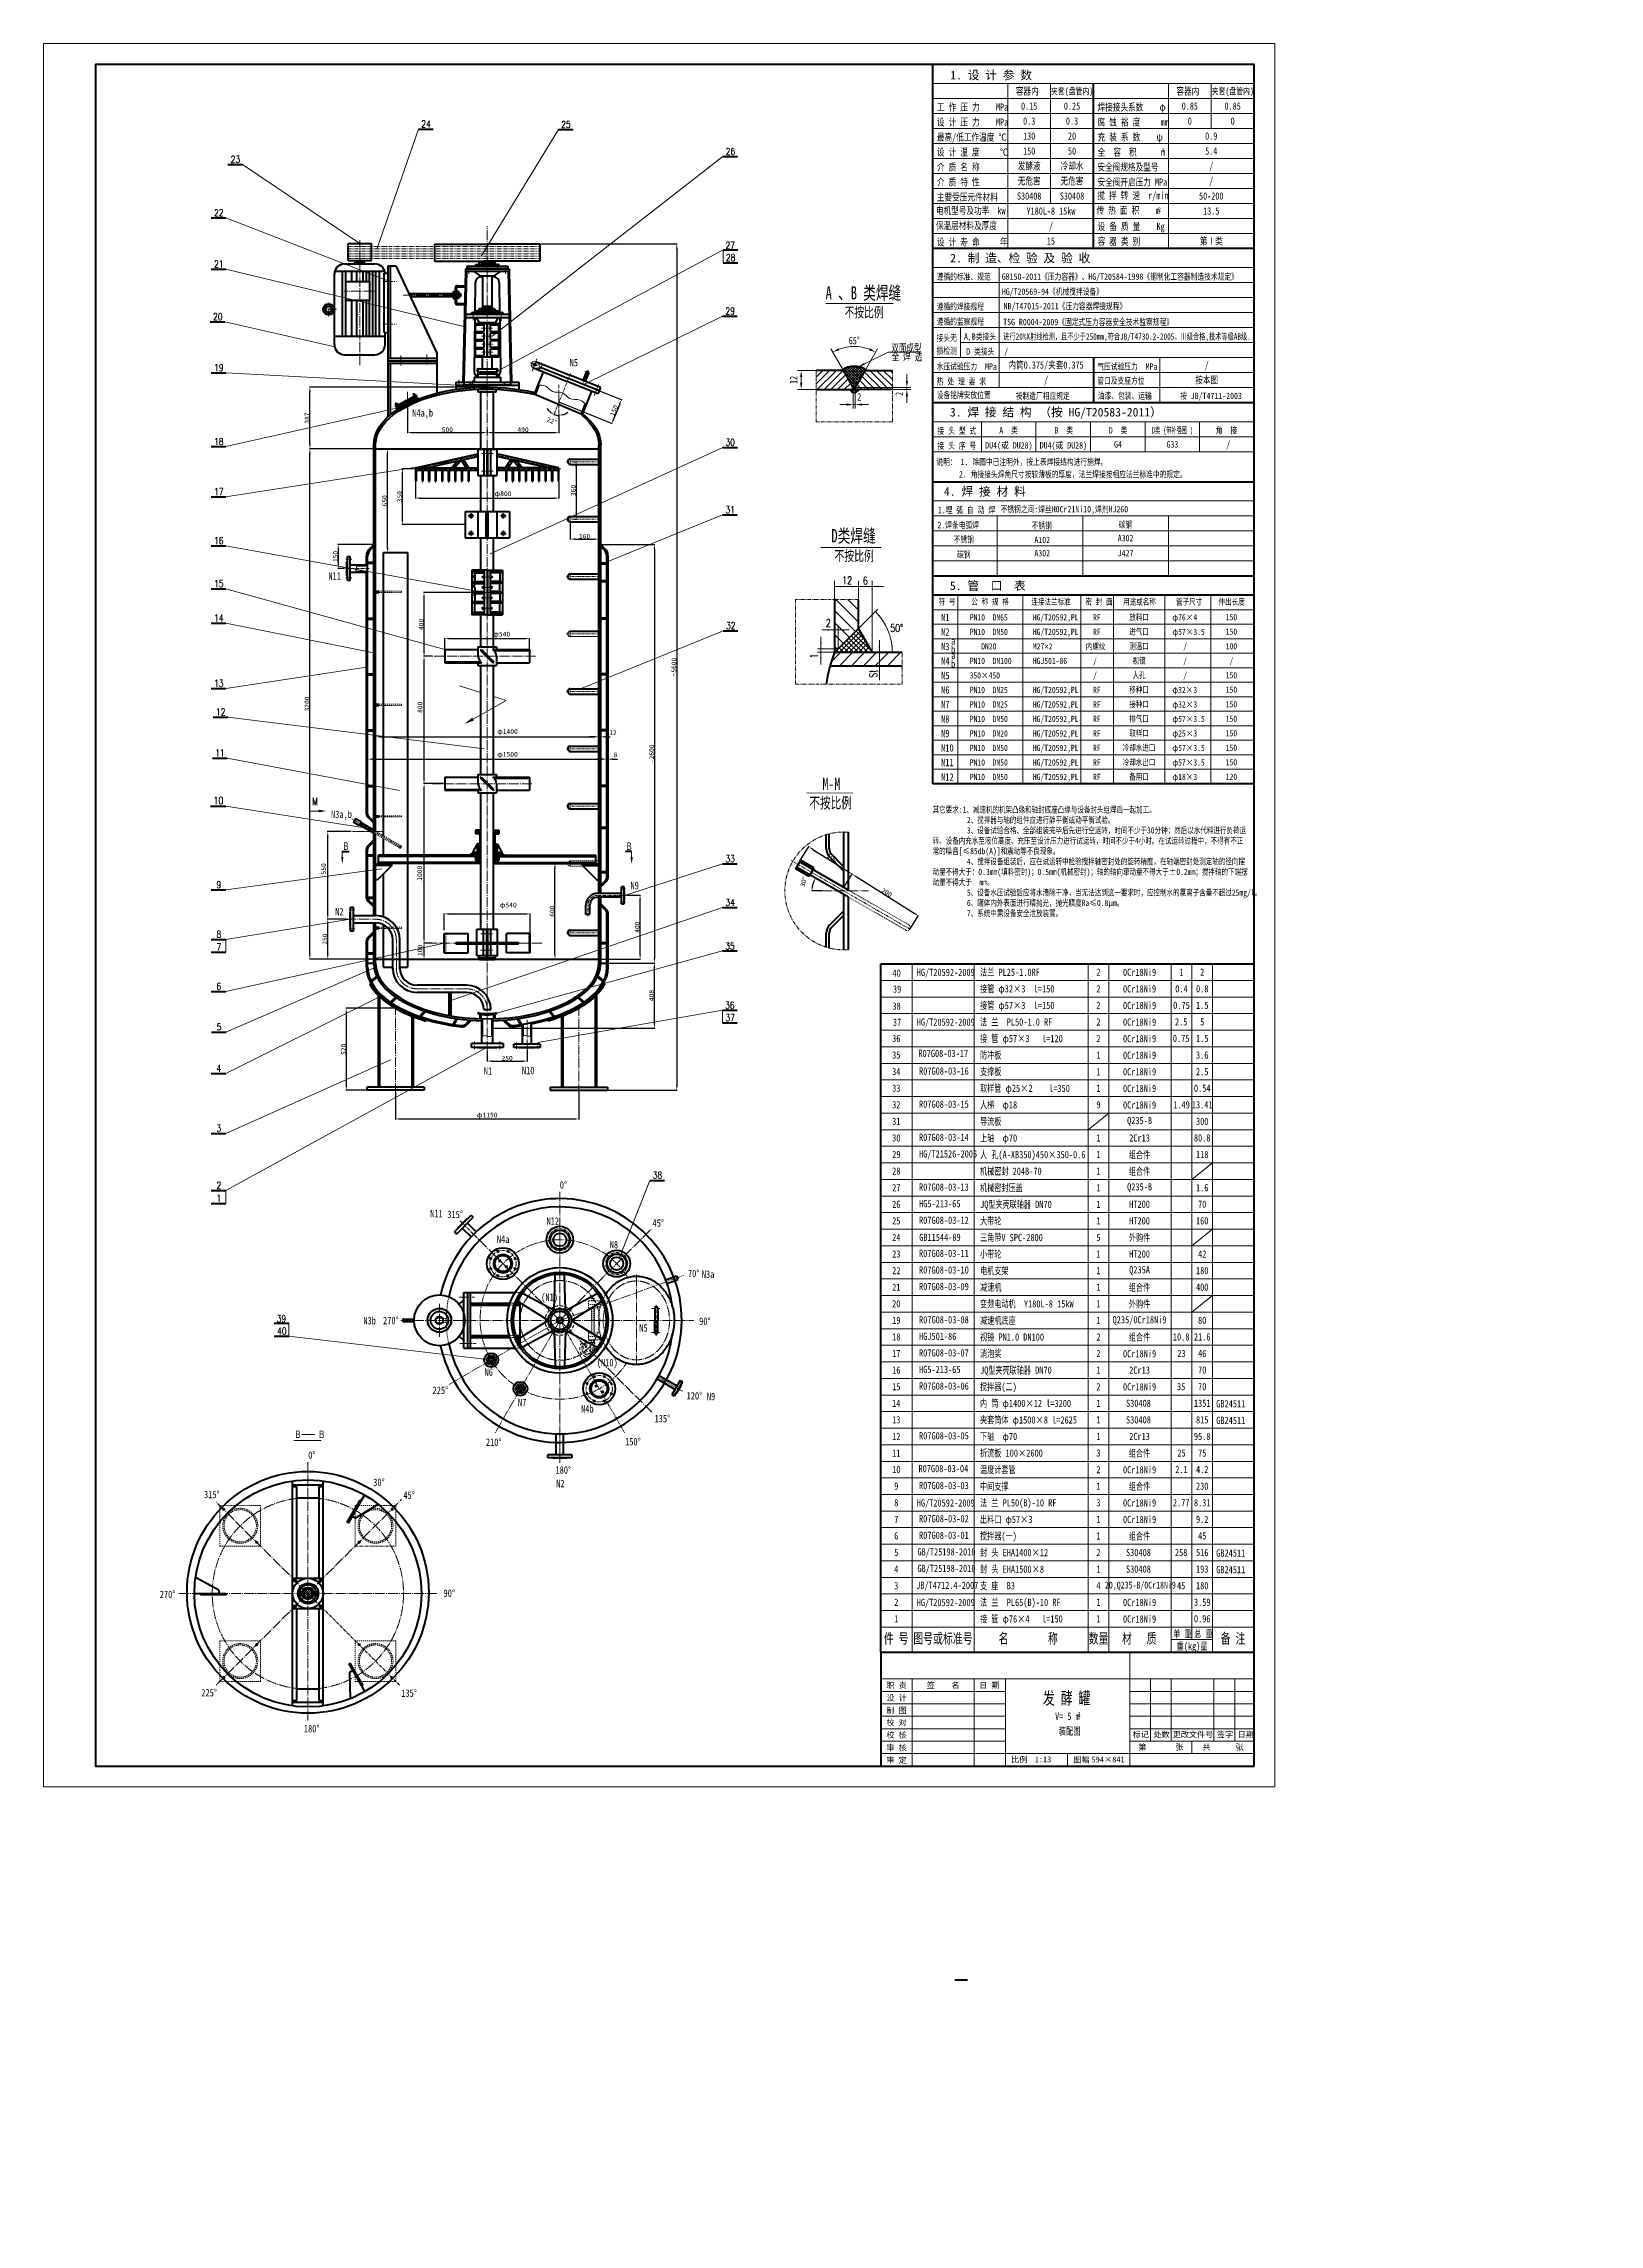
# Model space of a CAD drawing. Extents: x -6180 to 3578, y -1551 to 12127.
import ezdxf
from ezdxf.enums import TextEntityAlignment as Align

# ---------------------------------------------------------------- set-up
doc = ezdxf.new("R2010")
doc.units = 0
doc.header["$LTSCALE"] = 25
doc.header["$PDMODE"] = 1
for name, pattern in [('JXX-S', [1.7, 0.9, -0.2, 0.1, -0.2, 0.1, -0.2]), ('XX-L', [1.25, 0.75, -0.5]), ('XX-S', [0.5, 0.3, -0.2]), ('ZXX-L', [3.28, 2.5, -0.3, 0.18, -0.3]), ('ZXX-S', [1.27, 0.75, -0.2, 0.12, -0.2])]:
    doc.linetypes.add(name, pattern=pattern)
doc.layers.get('Defpoints').update_dxf_attribs({"linetype": 'CONTINUOUS'})
for name, color, linetype, lineweight in [('A 粗实线', 1, 'CONTINUOUS', 40), ('B 细实线', 7, 'CONTINUOUS', 18), ('C 文 字', 2, 'CONTINUOUS', 20), ('D 短中心线', 3, 'ZXX-S', 18), ('E 长中心线', 3, 'ZXX-L', 18), ('F 短虚线', 6, 'XX-S', 20), ('G 长虚线', 6, 'XX-L', 20), ('H 短双点线', 3, 'JXX-S', 18), ('J 标注尺寸', 2, 'CONTINUOUS', 18)]:
    doc.layers.add(name, color=color, linetype=linetype, lineweight=lineweight)
doc.styles.add('HZ', font='txt', dxfattribs={"width": 0.75, "bigfont": 'hztxt'})
doc.styles.add('HZTXT', font='SIMFANG.TTF', dxfattribs={"width": 0.75})
doc.styles.add('ROMANC', font='romanc', dxfattribs={"width": 0.7, "height": 6})
doc.styles.get("Standard").update_dxf_attribs({"font": 'SIMFANG.TTF'})
doc.styles.add('TXT', font='txt', dxfattribs={"width": 0.7})
doc.styles.add('标题中文', font='SIMFANG.TTF', dxfattribs={"width": 0.7})
doc.dimstyles.new('通用标注4.0', dxfattribs={"dimtxt": 30, "dimasz": 30, "dimexe": 3, "dimexo": 3, "dimgap": 3, "dimtad": 1, "dimdec": 0, "dimzin": 0, "dimdsep": 46, "dimtxsty": 'Standard', "dimcen": 3, "dimadec": 0, "dimazin": 0, "dimtfac": 0.375, "dimtdec": 0, "dimtmove": 2, "dimatfit": 3, "dimfxl": 0, "dimtzin": 0, "dimarcsym": 0})

msp = doc.modelspace()

# ---------------------------------------------------------------- texts
at = {"layer": 'A 粗实线', "color": 2, "style": 'HZTXT', "width": 0.75}
for s, height, p in [('容器内', 45.5, (-10.6, 11828.7)), ('夹套(盘管内)', 40.95, (271, 11828.3)), ('容器内', 45.5, (996.9, 11828.7)), ('夹套(盘管内)', 40.95, (1278.5, 11828.3)), ('0.15', 45.5, (1.4, 11735.1)), ('0.3', 45.5, (1.4, 11641.1)), ('0.25', 45.5, (270.1, 11735.1)), ('0.3', 45.5, (270.1, 11641.1)), ('0.85', 45.5, (1008.9, 11735.1)), ('0', 45.5, (1008.9, 11641.1)), ('0.85', 45.5, (1277.6, 11735.1)), ('0', 45.5, (1277.6, 11641.1)), ('130', 45.5, (1.4, 11547.1)), ('20', 45.5, (270.1, 11547.1)), ('0.9', 45.5, (1143.3, 11547.1)), ('发酵液', 45.5, (1.4, 11359)), ('150', 45.5, (1.4, 11453)), ('冷却水', 45.5, (270.1, 11359)), ('50', 45.5, (270.1, 11453)), ('5.4', 45.5, (1143.3, 11453)), ('/', 45.5, (1143.3, 11359)), ('无危害', 45.5, (1.4, 11265)), ('无危害', 45.5, (270.1, 11265)), ('/', 45.5, (1143.3, 11265)), ('S30408', 45.5, (1.4, 11170.9)), ('Y180L-8 15kw', 45.5, (138.1, 11076.9)), ('S30408', 45.5, (270.1, 11170.9)), ('50-200', 45.5, (1143.3, 11170.9)), ('13.5', 45.5, (1143.3, 11076.9)), ('/', 45.5, (138.1, 10982.9)), ('15', 45.5, (138.1, 10888.8)), ('第Ⅰ类', 45.5, (1143.3, 10888.8)), ('内筒0.375/夹套0.375', 45.5, (107.2, 10111)), ('/', 45.5, (1114.7, 10111)), ('/', 45.5, (107.2, 10017)), ('按本图', 45.5, (1114.7, 10017)), ('/', 45.5, (1249.9, 9614))]:
    msp.add_text(s, height=height, dxfattribs=at).set_placement(p, align=Align.MIDDLE_CENTER)
for s, p in [('设 计 压 力    MPa', (-577.3, 11611.5)), ('工 作 压 力    MPa', (-577.3, 11705.6)), ('焊接接头系数    φ', (430.2, 11705.6)), ('腐 蚀 裕 度     mm', (430.2, 11611.5)), ('最高/低工作温度 ℃', (-577.3, 11517.5)), ('充 装 系 数    ψ', (430.2, 11517.5)), ('介 质 名 称', (-577.3, 11329.4)), ('设 计 温 度     ℃', (-577.3, 11423.5)), ('全  容  积      m', (430.2, 11423.5)), ('安全阀规格及型号', (430.2, 11329.4)), ('介 质 特 性', (-577.3, 11235.4)), ('安全阀开启压力 MPa', (430.2, 11235.4)), ('主要受压元件材料', (-577.3, 11141.4)), ('设 备 质 量    Kg', (430.2, 10957.1)), ('设 计 寿 命     年', (-577.3, 10859.3)), ('容 器 类 别', (430.2, 10863.5))]:
    msp.add_text(s, height=45.5, dxfattribs=at).set_placement(p)
at = {"layer": 'A 粗实线', "color": 2, "char_height": 45.5, "width": 624, "attachment_point": 1, "style": 'HZTXT'}
for s, insert in [('电机型号及功率  kw', (-583.4, 11102.4)), ('传 热 面 积    m ', (424.1, 11103.9)), ('搅 拌 转 速  r/min', (428.8, 11196.5)), ('保温层材料及厚度', (-583.4, 11008.4))]:
    msp.add_mtext(s, dxfattribs=dict(at, insert=insert))
at = {"layer": 'C 文 字', "style": 'HZTXT'}
for s, height, p in [('1. 设 计 参 数', 53.73, (-493.6, 11902.1)), ('2. 制 造、检 验 及 验 收', 53.733, (-494.1, 10754.8)), ('3. 焊 接 结 构', 53.73, (-496.1, 9788)), ('（按 HG/T20583-2011）', 53.733, (65, 9788)), ('4. 焊 接 材 料', 53.73, (-532.9, 9290.9)), ('5. 管  口  表', 53.73, (-496.1, 8699.9))]:
    msp.add_text(s, height=height, dxfattribs=at).set_placement(p)
at = {"layer": 'C 文 字'}
for s, height, style, width, p in [('24', 43.19, 'ROMANC', 0.8, (-3781.8, 11623, 1.1)), ('25', 43.19, 'ROMANC', 0.8, (-2903.8, 11619.5)), ('23', 43.19, 'ROMANC', 0.8, (-4977.6, 11401.4)), ('26', 43.19, 'ROMANC', 0.8, (-1872.3, 11450.2)), ('22', 43.19, 'ROMANC', 0.8, (-5081.2, 11065.6)), ('27', 43.19, 'ROMANC', 0.8, (-1873.4, 10862)), ('28', 43.19, 'ROMANC', 0.8, (-1871.2, 10784.7)), ('21', 43.19, 'ROMANC', 0.8, (-5081.2, 10744.4)), ('20', 43.19, 'ROMANC', 0.8, (-5087.9, 10414.6)), ('29', 43.19, 'ROMANC', 0.8, (-1874.2, 10449.5)), ('65%%d', 48, 'TXT', 0.7, (-1095.9, 10265)), ('19', 43.19, 'ROMANC', 0.8, (-5081.2, 10093.8)), ('18', 43.19, 'ROMANC', 0.8, (-5081.2, 9631.1)), ('30', 43.19, 'ROMANC', 0.8, (-1873.8, 9625.5)), ('17', 43.19, 'ROMANC', 0.8, (-5081.2, 9316.9)), ('31', 43.19, 'ROMANC', 0.8, (-1874.2, 9203.1)), ('16', 43.19, 'ROMANC', 0.8, (-5081.2, 9008.5)), ('15', 43.19, 'ROMANC', 0.8, (-5081.2, 8738.8)), ('14', 43.19, 'ROMANC', 0.8, (-5081.2, 8524.3)), ('32', 43.19, 'ROMANC', 0.8, (-1870.4, 8475.5)), ('13', 43.19, 'ROMANC', 0.8, (-5081.2, 8113.7)), ('12', 43.19, 'ROMANC', 0.8, (-5069.3, 7934.6)), ('11', 43.19, 'ROMANC', 0.8, (-5073.6, 7678)), ('M-M', 77.74, 'HZTXT', 0.7, (-1239.3, 7484.7)), ('10', 45.78, 'ROMANC', 0.8, (-5083.9, 7379.2)), ('33', 43.19, 'ROMANC', 0.8, (-1874.2, 7014.5)), ('9', 43.2, 'ROMANC', 0.8, (-5081.2, 6852.1)), ('34', 43.19, 'ROMANC', 0.8, (-1874.2, 6740)), ('8', 43.2, 'ROMANC', 0.8, (-5081.2, 6540.7)), ('7', 43.2, 'ROMANC', 0.8, (-5081.2, 6460.1)), ('35', 43.19, 'ROMANC', 0.8, (-1875.4, 6465.9)), ('6', 43.2, 'ROMANC', 0.8, (-5081.2, 6213.2)), ('36', 43.19, 'ROMANC', 0.8, (-1876.4, 6094.3)), ('37', 43.19, 'ROMANC', 0.8, (-1874.2, 6017)), ('5', 43.2, 'ROMANC', 0.8, (-5079.9, 5959.6)), ('4', 43.2, 'ROMANC', 0.8, (-5081.2, 5699.4)), ('3', 43.2, 'ROMANC', 0.8, (-5081.2, 5323.1)), ('2', 43.2, 'ROMANC', 0.8, (-5081.2, 4965.3)), ('38', 43.19, 'ROMANC', 0.8, (-2330, 5029.3)), ('1', 43.2, 'ROMANC', 0.8, (-5081.2, 4884.7)), ('39', 43.19, 'ROMANC', 0.8, (-4688.5, 4129.8)), ('40', 43.19, 'ROMANC', 0.8, (-4686.3, 4052.5))]:
    msp.add_text(s, height=height, dxfattribs=dict(at, style=style, width=width)).set_placement(p, align=Align.MIDDLE)
for s, height, style, width, p in [('3', 25.3, 'HZTXT', 0.75, (833, 11445.5)), ('遵循的标准、规范', 40.3, 'HZTXT', 0.75, (-578.7, 10645.2)), ('GB150-2011《压力容器》、HG/T20584-1998《钢制化工容器制造技术规定》', 40.3, 'HZTXT', 0.75, (-170.6, 10645.2)), ('HG/T20569-94《机械搅拌设备》', 40.3, 'HZTXT', 0.75, (-170.6, 10551.2)), ('遵循的焊接规程', 40.3, 'HZTXT', 0.75, (-578.7, 10457.6)), ('遵循的监察规程', 40.3, 'HZTXT', 0.75, (-578.7, 10363.5)), ('TSG R0004-2009《固定式压力容器安全技术监察规程》', 40.3, 'HZTXT', 0.75, (-161.7, 10360.5)), ('NB/T47015-2011《压力容器焊接规程》', 40.3, 'HZTXT', 0.75, (-159, 10460.1)), ('接头无', 40.3, 'HZTXT', 0.75, (-579.3, 10261.3)), ('A B类接头', 40.3, 'HZTXT', 0.75, (-407.4, 10269.5)), ('损检测', 40.3, 'HZTXT', 0.75, (-579.3, 10179.9)), ('水压试验压力  MPa', 40.3, 'HZTXT', 0.75, (-578.9, 10081.4)), ('D 类接头', 40.3, 'HZTXT', 0.75, (-393.6, 10175.5)), ('/', 40.3, 'HZTXT', 0.75, (-155.4, 10176.6)), ('气压试验压力  MPa', 40.3, 'HZTXT', 0.75, (428.6, 10081.4)), ('热 处 理 要 求', 40.3, 'HZTXT', 0.75, (-578.9, 9987.4)), ('管口及支座方位', 40.3, 'HZTXT', 0.75, (428.7, 9992.5)), ('设备铭牌安放位置', 40.3, 'HZTXT', 0.75, (-578.9, 9902.4)), ('按制造厂相应规定', 40.3, 'HZTXT', 0.75, (-83, 9897.1)), ('油漆、包装、运输', 40.3, 'HZTXT', 0.75, (431.4, 9897.9)), ('按 JB/T4711-2003', 40.3, 'HZTXT', 0.75, (947.7, 9897.1)), ('接 头 型 式', 40.3, 'HZTXT', 0.75, (-573.8, 9678.4)), ('接 头 序 号', 40.3, 'HZTXT', 0.75, (-573.8, 9584.4)), ('说明： 1. 除图中已注明外，按上表焊接结构进行施焊。', 40.3, 'HZTXT', 0.75, (-580.4, 9483.2)), ('2. 角接接头焊角尺寸按较薄板的厚度，法兰焊接按相应法兰标准中的规定。', 40.3, 'HZTXT', 0.75, (-439.2, 9405.2)), ('1.埋 弧 自 动 焊', 40.3, 'HZTXT', 0.75, (-571.7, 9181.4)), ('不锈钢之间:焊丝H0Cr21Ni10,焊剂HJ260', 40.3, 'HZTXT', 0.75, (-178, 9186.4)), ('2', 48.4, 'HZ', 0.75, (-1274.3, 8469.1)), ('M', 47.5, 'ROMANC', 0.7, (-4494.6, 7349.7)), ('Ｂ    Ｂ', 45.5, '标题中文', 0.7, (-4607.1, 3380.8))]:
    msp.add_text(s, height=height, dxfattribs=dict(at, style=style, width=width)).set_placement(p)
at = {"layer": 'C 文 字', "style": 'HZTXT', "width": 0.7}
for s, height, p in [('不按比例', 64.27, (-1156.9, 10441.9)), ('双面成型', 48.11, (-863.5, 10218)), ('全 焊 透', 48.11, (-861.4, 10163.1)), ('不按比例', 64.79, (-1220, 8914.1)), ('不按比例', 69.97, (-1377.7, 7364.9))]:
    msp.add_text(s, height=height, dxfattribs=at).set_placement(p, align=Align.MIDDLE_LEFT)
at = {"layer": 'C 文 字', "style": 'HZTXT'}
for s, width, p, p2 in [('进行20%X射线检测，且不少于250mm,符合JB/T4730.2-2005，Ⅲ级合格,技术等级AB级.', 0.742806, (-161.5, 10269.5), (1391.8, 10269.5)), ('D类 (带补强圈 )', 0.614194, (771.9, 9681), (1028.8, 9681)), ('DU4(或 DU28)', 0.888418, (-274.8, 9587), (22.4, 9587)), ('DU4(或 DU28)', 0.888418, (67.1, 9587), (364.4, 9587))]:
    msp.add_text(s, height=40.3, dxfattribs=dict(at, width=width)).set_placement(p, p2, align=Align.FIT)
at = {"layer": 'C 文 字', "style": 'TXT', "width": 0.7}
for s, p in [('12', (-1476.6, 10017.2)), ('2', (-813.6, 9930))]:
    msp.add_text(s, height=48, rotation=90, dxfattribs=at).set_placement(p, align=Align.MIDDLE_CENTER)
at = {"layer": 'C 文 字'}
for s, height, style, width, p in [('2', 48, 'TXT', 0.7, (-1064.5, 9911)), ('放料口', 39, 'HZTXT', 0.75, (690.3, 8529.4)), ('150', 39, 'HZTXT', 0.75, (1270, 8529.4)), ('进气口', 39, 'HZTXT', 0.75, (690.3, 8438.4)), ('测温口', 39, 'HZTXT', 0.75, (690.3, 8347.4)), ('150', 39, 'HZTXT', 0.75, (1270, 8438.4)), ('100', 39, 'HZTXT', 0.75, (1270, 8347.4)), ('视镜', 39, 'HZTXT', 0.75, (690.3, 8256.4)), ('/', 39, 'HZTXT', 0.75, (1270, 8256.4)), ('移种口', 39, 'HZTXT', 0.75, (690.3, 8074.4)), ('人孔', 39, 'HZTXT', 0.75, (690.3, 8165.4)), ('150', 39, 'HZTXT', 0.75, (1270, 8165.4)), ('150', 39, 'HZTXT', 0.75, (1270, 8074.4)), ('接种口', 39, 'HZTXT', 0.75, (690.3, 7983.4)), ('150', 39, 'HZTXT', 0.75, (1270, 7983.4)), ('取样口', 39, 'HZTXT', 0.75, (690.3, 7801.4)), ('排气口', 39, 'HZTXT', 0.75, (690.3, 7892.4)), ('150', 39, 'HZTXT', 0.75, (1270, 7892.4)), ('150', 39, 'HZTXT', 0.75, (1270, 7801.4)), ('冷却水进口', 39, 'HZTXT', 0.75, (690.3, 7710.4)), ('150', 39, 'HZTXT', 0.75, (1270, 7710.4)), ('冷却水出口', 39, 'HZTXT', 0.75, (690.3, 7619.4)), ('备用口', 39, 'HZTXT', 0.75, (690.3, 7528.4)), ('150', 39, 'HZTXT', 0.75, (1270, 7619.4)), ('120', 39, 'HZTXT', 0.75, (1270, 7528.4))]:
    msp.add_text(s, height=height, dxfattribs=dict(at, style=style, width=width)).set_placement(p, align=Align.MIDDLE_CENTER)
at = {"layer": 'C 文 字', "width": 0.75}
for s, height, style, p in [('A  类', 40.3, 'HZTXT', (-128.2, 9681)), ('B  类', 40.3, 'HZTXT', (218.3, 9681)), ('D  类', 40.3, 'HZTXT', (559.1, 9681)), ('角  接', 40.3, 'HZTXT', (1238.4, 9681)), ('G4', 40.3, 'HZTXT', (558.2, 9593)), ('G33', 40.3, 'HZTXT', (900.2, 9593)), ('2.焊条电弧焊', 40.3, 'HZTXT', (-443.8, 9086.9)), ('不锈钢', 40.3, 'HZTXT', (-408.8, 8996.9)), ('不锈钢', 40.3, 'HZTXT', (80.6, 9084.1)), ('A102', 40.3, 'HZTXT', (83.2, 8993.9)), ('碳钢', 40.3, 'HZTXT', (605.4, 9089.3)), ('A302', 40.3, 'HZTXT', (605.9, 9005.4)), ('碳钢', 40.3, 'HZTXT', (-408.8, 8902.9)), ('A302', 40.3, 'HZTXT', (83.2, 8911.3)), ('J427', 40.3, 'HZTXT', (605.9, 8911.3)), ('12', 48.38, 'HZ', (-1141, 8735.8)), ('6', 48.4, 'HZ', (-1026.6, 8734.3)), ('50%%d', 48.38, 'HZ', (-830, 8436.4)), ('350×450', 39, 'HZTXT', (-277.1, 8144.6)), ('0%%d', 46.8, 'HZTXT', (-2919.9, 4945)), ('315%%d', 46.8, 'HZTXT', (-3599.2, 4760.3)), ('45%%d', 46.8, 'HZTXT', (-2325.4, 4706)), ('70%%d', 46.8, 'HZTXT', (-2102.8, 4389.9)), ('270%%d', 46.8, 'HZTXT', (-4002, 4094.8)), ('90%%d', 46.8, 'HZTXT', (-2032.6, 4089.8)), ('225%%d', 46.8, 'HZTXT', (-3691.6, 3657.1)), ('120%%d', 46.8, 'HZTXT', (-2098.4, 3622.5)), ('135%%d', 46.8, 'HZTXT', (-2299.1, 3479.4)), ('0%%d', 46.8, 'HZTXT', (-4497.7, 3250.1)), ('210%%d', 46.8, 'HZTXT', (-3357.1, 3331.7)), ('150%%d', 46.8, 'HZTXT', (-2484, 3334.7)), ('180%%d', 46.8, 'HZTXT', (-2920.9, 3157.3)), ('315%%d', 46.8, 'HZTXT', (-5124.8, 3003.4)), ('30%%d', 46.8, 'HZTXT', (-4076.7, 3079.5)), ('45%%d', 46.8, 'HZTXT', (-3888, 2999.3)), ('270%%d', 46.8, 'HZTXT', (-5402.8, 2376.8)), ('90%%d', 46.8, 'HZTXT', (-3636, 2384.5)), ('225%%d', 46.8, 'HZTXT', (-5142.1, 1760.1)), ('135%%d', 46.8, 'HZTXT', (-3888.1, 1757.4)), ('180%%d', 46.8, 'HZTXT', (-4498.5, 1534.6))]:
    msp.add_text(s, height=height, dxfattribs=dict(at, style=style)).set_placement(p, align=Align.CENTER)
at = {"layer": 'C 文 字', "style": 'HZ', "width": 0.75}
for s, height, p in [('1', 48.4, (-1323.8, 8270.7)), ('St', 48.38, (-952.8, 8149.6))]:
    msp.add_text(s, height=height, rotation=90, dxfattribs=at).set_placement(p)
at = {"layer": 'C 文 字', "style": '标题中文', "oblique": 0.5}
msp.add_text('职 责', height=36.4, rotation=0.09587, dxfattribs=at).set_placement((-830.7, 1829.9), align=Align.MIDDLE_CENTER)
for s, p in [('签    名', (-538.8, 1831.3)), ('日 期', (-247.8, 1830.5)), ('设 计', (-830.7, 1751.9)), ('制 图', (-830.7, 1673.9)), ('校 对', (-830.7, 1597.3)), ('校 核', (-830.7, 1519.3)), ('标记', (701.2, 1522.7)), ('处数', (831.2, 1522.7)), ('更改文件号', (1028.3, 1522.7)), ('签字', (1229.6, 1522.7)), ('日期', (1359.6, 1522.7)), ('审 核', (-830.7, 1439.9)), ('审 定', (-830.7, 1361.9)), ('比例', (-61.4, 1365.3)), ('1:13', (87.8, 1365.3)), ('图幅', (328.6, 1364.1)), ('594×841', (496.1, 1364.1)), ('第       张', (827.4, 1443.5)), ('共      张', (1217.4, 1443.5))]:
    msp.add_text(s, height=36.4, rotation=0.09587, dxfattribs=at).set_placement(p, align=Align.MIDDLE)
at = {"layer": 'C 文 字', "attachment_point": 1, "style": 'HZTXT'}
for s, insert, char_height, width in [('2', (811.6, 11099.4), 26, 624), ('N5', (-2881.4, 10149.5), 46.8, 748.8), ('N4a,b', (-3868.6, 9833.8), 46.8, 748.8), ('N11', (-4394.3, 8811.2), 46.8, 748.8), (' 符 号', (-590.4, 8645.7), 39, 624), ('公 称 规 格', (-361.6, 8645.7), 39, 624), ('连接法兰标准', (15.4, 8645.7), 39, 624), ('密 封 面', (354.3, 8645.7), 39, 624), ('用途或名称', (590.9, 8645.7), 39, 624), ('管子尺寸', (922.8, 8645.7), 39, 624), ('伸出长度', (1188.9, 8645.7), 39, 624), ('N1', (-550.9, 8551.2), 46.8, 748.8), ('PN10  DN65', (-371.3, 8547.7), 39, 624), ('HG/T20592,PL', (24.3, 8547.7), 39, 624), ('RF', (402, 8547.7), 39, 624), ('φ76×4', (899.3, 8547.7), 39, 624), ('N2', (-550.9, 8460.2), 46.8, 748.8), ('N3', (-550.9, 8369.2), 46.8, 748.8), ('a', (-488.1, 8404.3), 46.8, 748.8), ('b', (-488.5, 8351), 46.8, 748.8), ('PN10  DN50', (-371.3, 8456.7), 39, 624), ('   DN20', (-371.3, 8365.7), 39, 624), ('M27{\\fArial|b0|i0|c0|p32;×}2', (24.3, 8365.7), 39, 624), ('HG/T20592,PL', (24.3, 8456.7), 39, 624), ('内螺纹', (356.7, 8365.7), 39, 624), ('RF', (402, 8456.7), 39, 624), ('φ57×3.5', (899.3, 8456.7), 39, 624), ('/', (967.2, 8365.7), 39, 624), ('N4', (-550.9, 8278.2), 46.8, 748.8), ('a', (-488.1, 8313.3), 46.8, 748.8), ('b', (-488.5, 8260), 46.8, 748.8), ('PN10  DN100', (-371.3, 8274.7), 39, 624), ('HGJ501-86', (24.3, 8274.7), 39, 624), ('/', (402, 8274.7), 39, 624), ('/', (967.2, 8274.7), 39, 624), ('N5', (-550.9, 8187.2), 46.8, 748.8), ('N6', (-550.9, 8096.2), 46.8, 748.8), ('PN10  DN25', (-371.3, 8092.7), 39, 624), ('HG/T20592,PL', (24.3, 8092.7), 39, 624), ('/', (402, 8183.7), 39, 624), ('RF', (402, 8092.7), 39, 624), ('φ32×3', (899.3, 8092.7), 39, 624), ('/', (967.2, 8183.7), 39, 624), ('N7', (-550.9, 8005.2), 46.8, 748.8), ('PN10  DN25', (-371.3, 8001.7), 39, 624), ('HG/T20592,PL', (24.3, 8001.7), 39, 624), ('RF', (402, 8001.7), 39, 624), ('φ32×3', (899.3, 8001.7), 39, 624), ('N8', (-550.9, 7914.2), 46.8, 748.8), ('N9', (-550.9, 7823.2), 46.8, 748.8), ('PN10  DN50', (-371.3, 7910.7), 39, 624), ('PN10  DN20', (-371.3, 7819.7), 39, 624), ('HG/T20592,PL', (24.3, 7910.7), 39, 624), ('HG/T20592,PL', (24.3, 7819.7), 39, 624), ('RF', (402, 7910.7), 39, 624), ('RF', (402, 7819.7), 39, 624), ('φ57×3.5', (899.3, 7910.7), 39, 624), ('φ25×3', (899.3, 7819.7), 39, 624), ('N10', (-550.9, 7732.2), 46.8, 748.8), ('PN10  DN50', (-371.3, 7728.7), 39, 624), ('HG/T20592,PL', (24.3, 7728.7), 39, 624), ('RF', (402, 7728.7), 39, 624), ('φ57×3.5', (899.3, 7728.7), 39, 624), ('N11', (-550.9, 7641.2), 46.8, 748.8), ('N12', (-550.9, 7550.2), 46.8, 748.8), ('PN10  DN50', (-371.3, 7637.7), 39, 624), ('PN10  DN50', (-371.3, 7546.7), 39, 624), ('HG/T20592,PL', (24.3, 7637.7), 39, 624), ('HG/T20592,PL', (24.3, 7546.7), 39, 624), ('RF', (402, 7637.7), 39, 624), ('RF', (402, 7546.7), 39, 624), ('φ57×3.5', (899.3, 7637.7), 39, 624), ('φ18×3', (899.3, 7546.7), 39, 624), ('N3a,b', (-4377.7, 7316.3), 46.8, 748.8), ('其它要求:1、减速机的机架凸缘和轴封底座凸缘与设备封头组焊后一起加工。\\P         2、搅拌器与轴的组件应进行静平衡或动平衡试验。\\P         3、设备试验合格、全部组装完毕后先进行空运转，时间不少于30分钟；然后以水代料进行负荷运转。设备内充水至液位高度、充压至设计压力进行试运转，时间不少于4小时。在试运转过程中，不得有不正常的噪音[≤85db(A)]和震动等不良现象。\\P         4、搅拌设备组装后，应在试运转中检验搅拌轴密封处的旋转精度，在轴端密封处测定轴的径向摆动量不得大于：0.3mm(填料密封)；0.5mm(机械密封)；轴的轴向窜动量不得大于±0.2mm；搅拌轴的下端摆动量不得大于  mm。\\P         5、设备水压试验后应将水渍除干净，当无法达到这一要求时，应控制水的氯离子含量不超过25mg/l。\\P         6、罐体内外表面进行精抛光，抛光精度Ra≤0.8μm。\\P         7、系统中需设备安全泄放装置。\\P     \\P     ', (-604.3, 7341.7), 39, 1973.442), ('N9', (-2499.2, 6869.5), 46.8, 748.8), ('N2', (-4351.3, 6705.8), 46.8, 748.8), ('N1', (-3419.1, 5706.2), 46.8, 748.8), ('N10', (-3180.2, 5709.6), 46.8, 748.8), ('N11', (-3755.7, 4812.1), 46.8, 748.8), ('N4a', (-3337.5, 4651.3), 46.8, 748.8), ('N12', (-3026, 4765.4), 46.8, 748.8), ('N8', (-2629.4, 4616.7), 46.8, 748.8), ('N3a', (-2051.7, 4431.7), 46.8, 748.8), ('(N1)', (-3059.1, 4287.3), 46.8, 748.8), ('N3b', (-4174.8, 4140.1), 46.8, 748.8), ('N5', (-2444.1, 4094.3), 46.8, 748.8), ('(N10)', (-2710.5, 3877), 46.8, 748.8), ('N6', (-3414.5, 3818), 46.8, 748.8), ('N7', (-3204.9, 3627.2), 46.8, 748.8), ('N4b', (-2809.1, 3587.3), 46.8, 748.8), ('N9', (-2020.4, 3664.9), 46.8, 748.8), ('N2', (-2964.9, 3119), 46.8, 748.8)]:
    msp.add_mtext(s, dxfattribs=dict(at, insert=insert, char_height=char_height, width=width))
at = {"layer": 'F 短虚线', "style": 'HZTXT', "width": 0.7}
for s, height, p in [('A 、B 类焊缝', 82.8, (-1038.9, 10565)), ('D类焊缝', 83.46, (-1100.5, 9041.4))]:
    msp.add_text(s, height=height, dxfattribs=at).set_placement(p, align=Align.MIDDLE)
at = {"layer": 'J 标注尺寸', "style": '标题中文', "width": 0.7}
for s, height, p in [('Ｂ', 45.5, (-4307.2, 7069.8)), ('Ｂ', 45.5, (-2530.5, 7069.8)), ('件 号', 64.97, (-910.2, 2091.8)), ('图号或标准号', 64.97, (-725.5, 2091.8)), ('名        称', 64.97, (-190.3, 2091.8)), ('数量', 64.97, (374, 2091.8)), ('材   质', 64.97, (583.3, 2091.8)), ('单 重', 45.5, (904.8, 2130.2)), ('重(kg)量', 45.5, (926.4, 2052.2)), ('总 重', 45.5, (1037.1, 2130.2)), ('备 注', 64.97, (1202.7, 2091.8)), ('发 酵 罐', 77.97, (87.4, 1710.2)), ('V= 5 m', 46.78, (163.9, 1612.5)), ('3', 32.8, (305.3, 1630.8)), ('装配图', 46.78, (186.5, 1519.3))]:
    msp.add_text(s, height=height, dxfattribs=at).set_placement(p)
for s, height, p in [('40', 45.5, (-830.3, 6297.4)), ('2', 45.5, (435.7, 6302.9)), ('0Cr18Ni9', 45.5, (693.7, 6302.9)), ('1', 45.5, (956.6, 6302.8)), ('2', 45.5, (1086.6, 6302.8)), ('39', 45.5, (-827.4, 6196.4)), ('2', 45.5, (435.7, 6198.9)), ('0Cr18Ni9', 45.5, (693.7, 6198.9)), ('0.4', 45.5, (956.6, 6198.8)), ('0.8', 45.5, (1086.6, 6198.8)), ('38', 45.5, (-830.3, 6089.4)), ('2', 45.5, (435.7, 6094.9)), ('0Cr18Ni9', 45.5, (693.7, 6094.9)), ('0.75', 45.5, (956.6, 6094.8)), ('1.5', 45.5, (1086.6, 6094.8)), ('36', 45.5, (-832.1, 5886.9)), ('37', 45.5, (-827.4, 5988.4)), ('2', 45.5, (435.7, 5990.9)), ('2', 45.5, (435.7, 5886.9)), ('0Cr18Ni9', 45.5, (693.7, 5990.9)), ('0Cr18Ni9', 45.5, (693.7, 5886.9)), ('0.75', 45.5, (954.5, 5886.8)), ('2.5', 45.5, (954.5, 5990.8)), ('1.5', 45.5, (1086.6, 5886.8)), ('5', 45.5, (1086.6, 5990.8)), ('35', 45.5, (-832.1, 5782.9)), ('1', 45.5, (435.7, 5782.9)), ('0Cr18Ni9', 45.5, (693.7, 5782.9)), ('3.6', 45.5, (1086.6, 5782.8)), ('34', 45.5, (-832.1, 5678.9)), ('1', 45.5, (435.7, 5678.9)), ('0Cr18Ni9', 45.5, (693.7, 5678.9)), ('2.5', 45.5, (1086.6, 5678.8)), ('33', 45.5, (-832.1, 5574.9)), ('32', 45.5, (-832.1, 5470.9)), ('9', 45.5, (435.7, 5470.9)), ('1', 45.5, (435.7, 5574.9)), ('0Cr18Ni9', 45.5, (693.7, 5574.9)), ('0Cr18Ni9', 45.5, (693.7, 5470.9)), ('1.49', 45.5, (956.6, 5470.8)), ('13.41', 45.5, (1086.6, 5470.8)), ('0.54', 45.5, (1086.6, 5574.8)), ('31', 45.5, (-832.1, 5366.9)), ('Q235-B', 45.5, (693.7, 5366.9)), ('300', 45.5, (1086.6, 5366.8)), ('30', 45.5, (-832.1, 5262.9)), ('1', 45.5, (435.7, 5262.9)), ('2Cr13', 45.5, (693.7, 5262.9)), ('80.8', 45.5, (1086.6, 5262.8)), ('29', 45.5, (-832.1, 5158.9)), ('28', 45.5, (-832.1, 5054.9)), ('1', 45.5, (435.7, 5158.9)), ('1', 45.5, (435.7, 5054.9)), ('组合件', 45.5, (693.7, 5158.9)), ('组合件', 45.5, (693.7, 5054.9)), ('118', 45.5, (1086.6, 5158.8)), ('27', 45.5, (-832.1, 4950.9)), ('1', 45.5, (435.7, 4950.9)), ('Q235-B', 45.5, (693.7, 4950.9)), ('1.6', 45.5, (1086.6, 4950.8)), ('26', 45.5, (-832.1, 4846.9)), ('1', 45.5, (435.7, 4846.9)), ('HT200', 45.5, (693.7, 4846.9)), ('70', 45.5, (1086.6, 4846.8)), ('25', 45.5, (-832.1, 4742.9)), ('24', 45.5, (-832.1, 4638.9)), ('5', 45.5, (435.7, 4638.9)), ('1', 45.5, (435.7, 4742.9)), ('外购件', 45.5, (693.7, 4638.9)), ('HT200', 45.5, (693.7, 4742.9)), ('160', 45.5, (1086.6, 4742.8)), ('23', 45.5, (-832.1, 4534.9)), ('1', 45.5, (435.7, 4534.9)), ('HT200', 45.5, (693.7, 4534.9)), ('42', 45.5, (1086.6, 4534.8)), ('22', 45.5, (-832.1, 4430.9)), ('1', 45.5, (435.7, 4430.9)), ('Q235A', 45.5, (693.7, 4430.9)), ('180', 45.5, (1086.6, 4430.8)), ('21', 45.5, (-832.1, 4326.9)), ('20', 45.5, (-832.1, 4222.9)), ('1', 45.5, (435.7, 4326.9)), ('1', 45.5, (435.7, 4222.9)), ('外购件', 45.5, (693.7, 4222.9)), ('组合件', 45.5, (693.7, 4326.9)), ('400', 45.5, (1086.6, 4326.8)), ('19', 45.5, (-832.1, 4118.9)), ('1', 45.5, (435.7, 4118.9)), ('Q235/0Cr18Ni9', 45.5, (693.7, 4118.9)), ('80', 45.5, (1086.6, 4118.8)), ('18', 45.5, (-832.1, 4014.9)), ('2', 45.5, (435.7, 4014.9)), ('组合件', 45.5, (693.7, 4014.9)), ('10.8', 45.5, (954.5, 4014.8)), ('21.6', 45.5, (1086.6, 4014.8)), ('17', 45.5, (-832.1, 3910.9)), ('2', 45.5, (435.7, 3910.9)), ('0Cr18Ni9', 45.5, (693.7, 3910.9)), ('2Cr13', 45.5, (693.7, 3806.9)), ('23', 45.5, (956.6, 3910.8)), ('46', 45.5, (1086.6, 3910.8)), ('16', 45.5, (-832.1, 3806.9)), ('15', 45.5, (-832.1, 3702.9)), ('2', 45.5, (435.7, 3702.9)), ('1', 45.5, (435.7, 3806.9)), ('0Cr18Ni9', 45.5, (693.7, 3702.9)), ('35', 45.5, (954.5, 3702.8)), ('70', 45.5, (1086.6, 3806.8)), ('70', 45.5, (1086.6, 3702.8)), ('14', 45.5, (-832.1, 3598.9)), ('1', 45.5, (435.7, 3598.9)), ('S30408', 45.5, (686.6, 3598.9)), ('1351', 45.5, (1086.6, 3598.8)), ('13', 45.5, (-832.1, 3494.9)), ('1', 45.5, (435.7, 3494.9)), ('S30408', 45.5, (686.6, 3494.9)), ('815', 45.5, (1086.6, 3494.8)), ('12', 45.5, (-832.1, 3390.9)), ('11', 45.5, (-832.1, 3286.9)), ('3', 45.5, (435.7, 3286.9)), ('1', 45.5, (435.7, 3390.9)), ('组合件', 45.5, (693.7, 3286.9)), ('2Cr13', 45.5, (693.7, 3390.9)), ('25', 45.5, (956.6, 3286.8)), ('95.8', 45.5, (1086.6, 3390.8)), ('75', 45.5, (1086.6, 3286.8)), ('10', 45.5, (-832.1, 3182.9)), ('2', 45.5, (435.7, 3182.9)), ('0Cr18Ni9', 45.5, (693.7, 3182.9)), ('2.1', 45.5, (956.6, 3182.8)), ('4.2', 45.5, (1086.6, 3182.8)), ('9', 45.5, (-832.1, 3078.9)), ('1', 45.5, (435.7, 3078.9)), ('组合件', 45.5, (693.7, 3078.9)), ('230', 45.5, (1086.6, 3078.8)), ('8', 45.5, (-832.1, 2974.9)), ('7', 45.5, (-832.1, 2870.9)), ('3', 45.5, (435.7, 2974.9)), ('1', 45.5, (435.7, 2870.9)), ('0Cr18Ni9', 45.5, (693.7, 2974.9)), ('0Cr18Ni9', 45.5, (693.7, 2870.9)), ('2.77', 45.5, (954.5, 2974.8)), ('8.31', 45.5, (1086.6, 2974.8)), ('9.2', 45.5, (1086.6, 2870.8)), ('6', 45.5, (-832.1, 2766.9)), ('1', 45.5, (435.7, 2766.9)), ('组合件', 45.5, (693.7, 2766.9)), ('45', 45.5, (1086.6, 2766.8)), ('5', 45.5, (-832.1, 2662.9)), ('2', 45.5, (435.7, 2662.9)), ('S30408', 45.5, (686.6, 2662.9)), ('258', 45.5, (954.5, 2662.8)), ('516', 45.5, (1086.6, 2662.8)), ('4', 45.5, (-832.1, 2558.9)), ('3', 45.5, (-832.1, 2454.9)), ('4', 45.5, (435.7, 2454.9)), ('1', 45.5, (435.7, 2558.9)), ('20,Q235-B/0Cr18Ni9', 43.225, (698.8, 2454.7)), ('S30408', 45.5, (686.6, 2558.9)), ('45', 45.5, (954.5, 2454.8)), ('193', 45.5, (1086.6, 2558.8)), ('180', 45.5, (1086.6, 2454.8)), ('2', 45.5, (-832.1, 2350.9)), ('1', 45.5, (435.7, 2350.9)), ('0Cr18Ni9', 45.5, (693.7, 2350.9)), ('3.59', 45.5, (1086.6, 2350.8)), ('1', 45.5, (-832.1, 2246.9)), ('1', 45.5, (435.7, 2246.9)), ('0Cr18Ni9', 45.5, (693.7, 2246.9)), ('0.96', 45.5, (1086.6, 2246.8))]:
    msp.add_text(s, height=height, dxfattribs=at).set_placement(p, align=Align.MIDDLE)
for s, p in [('HG/T20592-2009', (-703.9, 6301.6)), ('法兰 PL25-1.0RF', (-306.7, 6302.4)), ('接管 φ32×3  l=150', (-306.7, 6198.4)), ('接管 φ57×3  l=150', (-306.7, 6094.4)), ('法 兰  PL50-1.0 RF', (-306.7, 5990.4)), ('HG/T20592-2009', (-703.9, 5989.6)), ('接 管 φ57×3   l=120', (-306.7, 5886.4)), ('R07G08-03-17', (-693.4, 5793.6)), ('防冲板', (-306.7, 5782.4)), ('R07G08-03-16', (-689.4, 5683)), ('支撑板', (-306.7, 5678.4)), ('R07G08-03-15', (-689.4, 5475)), ('取样管 φ25×2    l=350', (-306.7, 5574.4)), ('人梯  φ18', (-306.7, 5470.4)), ('导流板', (-306.7, 5366.4)), ('R07G08-03-14', (-689.4, 5267)), ('上轴  φ70', (-306.7, 5262.4)), ('HG/T21526-2005', (-689.4, 5163)), ('机械密封 204B-70', (-306.7, 5054.4)), ('人 孔(A-XB350)450×350-0.6', (-306.7, 5158.4)), ('R07G08-03-13', (-689.4, 4955)), ('机械密封压盖', (-306.7, 4950.4)), ('HG5-213-65', (-689.4, 4851)), ('JQ型夹壳联轴器 DN70', (-306.7, 4846.4)), ('GB11544-89', (-688.4, 4639.9)), ('R07G08-03-12', (-689.4, 4747)), ('大带轮', (-306.7, 4742.4)), ('三角带V SPC-2800', (-306.7, 4638.4)), ('R07G08-03-11', (-689.4, 4539)), ('小带轮', (-306.7, 4534.4)), ('R07G08-03-10', (-689.4, 4435)), ('电机支架', (-306.7, 4430.4)), ('R07G08-03-09', (-689.4, 4331)), ('减速机', (-306.7, 4326.4)), ('变频电动机  Y180L-8 15kW', (-306.7, 4222.4)), ('R07G08-03-08', (-689.4, 4123)), ('减速机底座', (-306.7, 4118.4)), ('HGJ501-86', (-689.4, 4019)), ('视镜 PN1.0 DN100', (-306.7, 4014.4)), ('HG5-213-65', (-689.4, 3811)), ('R07G08-03-07', (-689.4, 3915)), ('消泡桨', (-306.7, 3910.4)), ('JQ型夹壳联轴器 DN70', (-306.7, 3806.4)), ('R07G08-03-06', (-689.4, 3707)), ('搅拌器(二)', (-306.7, 3702.4)), ('内 筒 φ1400×12 l=3200', (-306.7, 3598.4)), ('GB24511', (1174.5, 3595.6)), ('夹套筒体 φ1500×8 l=2625 ', (-306.7, 3494.4)), ('下轴  φ70', (-306.7, 3390.4)), ('GB24511', (1174.5, 3491.6)), ('R07G08-03-05', (-689.4, 3395)), ('折流板 100×2600', (-306.7, 3286.4)), ('R07G08-03-04', (-692.9, 3189.4)), ('温度计套管 ', (-306.7, 3182.4)), ('R07G08-03-03', (-689.4, 3083)), ('中间支撑', (-306.7, 3078.4)), ('HG/T20592-2009', (-703.9, 2973.6)), ('R07G08-03-02', (-689.4, 2875)), ('法 兰 PL50(B)-10 RF', (-306.7, 2974.4)), ('出料口 φ57×3', (-306.7, 2870.4)), ('R07G08-03-01', (-689.4, 2771)), ('搅拌器(一)', (-306.7, 2766.4)), ('GB/T25198-2010', (-699.4, 2667)), ('封 头 EHA1400×12', (-306.7, 2662.4)), ('GB24511', (1174.5, 2659.6)), ('JB/T4712.4-2007', (-707.6, 2457.2)), ('GB/T25198-2010', (-699.4, 2563)), ('支 座  B3', (-306.7, 2454.4)), ('封 头 EHA1500×8', (-306.7, 2558.4)), ('GB24511', (1174.5, 2555.6)), ('HG/T20592-2009', (-703.9, 2349.6)), ('法 兰  PL65(B)-10 RF', (-306.7, 2350.4)), ('接 管 φ76×4   l=150', (-306.7, 2246.4))]:
    msp.add_text(s, height=45.5, dxfattribs=at).set_placement(p, align=Align.MIDDLE_LEFT)

# ---------------------------------------------------------------- blocks, each defined once
blk = doc.blocks.new('*D129')
at = {"layer": 'Defpoints', "color": 0}
for p in [(-3067, 10870, 2), (-2643, 5562), (-2209, 5562)]:
    blk.add_point(p, dxfattribs=at)
at = {"layer": 'J 标注尺寸', "color": 0, "lineweight": -2}
for p, q in [((-3064, 10870), (-2206, 10870)), ((-2209, 10840), (-2209, 5592)), ((-2640, 5562), (-2206, 5562))]:
    blk.add_line(p, q, dxfattribs=at)
at = {"layer": 'J 标注尺寸', "color": 0}
for points in [[(-2214, 10840), (-2204, 10840), (-2209, 10870)], [(-2214, 5592), (-2204, 5592), (-2209, 5562)]]:
    blk.add_solid(points, dxfattribs=at)
at = {"layer": 'J 标注尺寸', "color": 0, "insert": (-2227, 8216), "char_height": 30, "attachment_point": 5, "rotation": 90}
blk.add_mtext('~5600', dxfattribs=at)
blk = doc.blocks.new('*D148')
at = {"layer": 'Defpoints', "color": 0}
for p in [(-4510, 9585), (-4110, 9585), (-4398, 6385)]:
    blk.add_point(p, dxfattribs=at)
at = {"layer": 'J 标注尺寸', "color": 0, "lineweight": -2}
for p, q in [((-4113, 9585), (-4513, 9585)), ((-4510, 6415), (-4510, 9555)), ((-4401, 6385), (-4513, 6385))]:
    blk.add_line(p, q, dxfattribs=at)
at = {"layer": 'J 标注尺寸', "color": 0}
for points in [[(-4515, 9555), (-4505, 9555), (-4510, 9585)], [(-4515, 6415), (-4505, 6415), (-4510, 6385)]]:
    blk.add_solid(points, dxfattribs=at)
at = {"layer": 'J 标注尺寸', "color": 0, "insert": (-4528, 7985), "char_height": 30, "attachment_point": 5, "rotation": 90}
blk.add_mtext('3200', dxfattribs=at)
blk = doc.blocks.new('*D134')
at = {"layer": 'Defpoints', "color": 0}
for p in [(-4398, 7185), (-4248, 7185), (-4398, 6635)]:
    blk.add_point(p, dxfattribs=at)
at = {"layer": 'J 标注尺寸', "color": 0, "lineweight": -2}
for p, q in [((-4251, 7185), (-4401, 7185)), ((-4398, 6665), (-4398, 7155))]:
    blk.add_line(p, q, dxfattribs=at)
at = {"layer": 'J 标注尺寸', "color": 0}
for points in [[(-4403, 7155), (-4393, 7155), (-4398, 7185)], [(-4403, 6665), (-4393, 6665), (-4398, 6635)]]:
    blk.add_solid(points, dxfattribs=at)
at = {"layer": 'J 标注尺寸', "color": 0, "insert": (-4424, 6951), "char_height": 30, "attachment_point": 5, "rotation": 90}
blk.add_mtext('550', dxfattribs=at)
blk = doc.blocks.new('*D137')
at = {"layer": 'Defpoints', "color": 0}
for p in [(-3794, 7485), (-3671, 7485), (-3794, 6485)]:
    blk.add_point(p, dxfattribs=at)
at = {"layer": 'J 标注尺寸', "color": 0, "lineweight": -2}
for p, q in [((-3674, 7485), (-3797, 7485)), ((-3794, 6515), (-3794, 7455))]:
    blk.add_line(p, q, dxfattribs=at)
at = {"layer": 'J 标注尺寸', "color": 0}
for points in [[(-3799, 7455), (-3789, 7455), (-3794, 7485)], [(-3799, 6515), (-3789, 6515), (-3794, 6485)]]:
    blk.add_solid(points, dxfattribs=at)
at = {"layer": 'J 标注尺寸', "color": 0, "insert": (-3822, 6923), "char_height": 30, "attachment_point": 5, "rotation": 90}
blk.add_mtext('1000', dxfattribs=at)
blk = doc.blocks.new('*D142')
at = {"layer": 'Defpoints', "color": 0}
for p in [(-2686, 8985), (-2349, 6360), (-2349, 6360)]:
    blk.add_point(p, dxfattribs=at)
at = {"layer": 'J 标注尺寸', "color": 0, "lineweight": -2}
for p, q in [((-2683, 8985), (-2346, 8985)), ((-2349, 8955), (-2349, 6390))]:
    blk.add_line(p, q, dxfattribs=at)
at = {"layer": 'J 标注尺寸', "color": 0}
for points in [[(-2354, 8955), (-2344, 8955), (-2349, 8985)], [(-2354, 6390), (-2344, 6390), (-2349, 6360)]]:
    blk.add_solid(points, dxfattribs=at)
at = {"layer": 'J 标注尺寸', "color": 0, "insert": (-2367, 7672), "char_height": 30, "attachment_point": 5, "rotation": 90}
blk.add_mtext('-2600', dxfattribs=at)
blk = doc.blocks.new('*D127')
at = {"layer": 'Defpoints', "color": 0}
for p in [(-3973, 5553), (-2823, 5553), (-2823, 5382)]:
    blk.add_point(p, dxfattribs=at)
at = {"layer": 'J 标注尺寸', "color": 0, "lineweight": -2}
for p, q in [((-3973, 5550), (-3973, 5379)), ((-2823, 5550), (-2823, 5379)), ((-3943, 5382), (-2853, 5382))]:
    blk.add_line(p, q, dxfattribs=at)
at = {"layer": 'J 标注尺寸', "color": 0}
for points in [[(-3943, 5387), (-3943, 5377), (-3973, 5382)], [(-2853, 5387), (-2853, 5377), (-2823, 5382)]]:
    blk.add_solid(points, dxfattribs=at)
at = {"layer": 'J 标注尺寸', "color": 0, "insert": (-3398, 5403), "char_height": 30, "attachment_point": 5}
blk.add_mtext('φ1150', dxfattribs=at)
blk = doc.blocks.new('*D128')
at = {"layer": 'Defpoints', "color": 0}
for p in [(-3973, 6076), (-4282, 5562), (-4153, 5562)]:
    blk.add_point(p, dxfattribs=at)
at = {"layer": 'J 标注尺寸', "color": 0, "lineweight": -2}
for p, q in [((-3976, 6076), (-4285, 6076)), ((-4282, 6046), (-4282, 5592)), ((-4156, 5562), (-4285, 5562))]:
    blk.add_line(p, q, dxfattribs=at)
at = {"layer": 'J 标注尺寸', "color": 0}
for points in [[(-4287, 6046), (-4277, 6046), (-4282, 6076)], [(-4287, 5592), (-4277, 5592), (-4282, 5562)]]:
    blk.add_solid(points, dxfattribs=at)
at = {"layer": 'J 标注尺寸', "color": 0, "insert": (-4300, 5819), "char_height": 30, "attachment_point": 5, "rotation": 90}
blk.add_mtext('520', dxfattribs=at)
blk = doc.blocks.new('*D133')
at = {"layer": 'Defpoints', "color": 0}
for p in [(-4398, 6635), (-4282, 6635), (-4110, 6385)]:
    blk.add_point(p, dxfattribs=at)
at = {"layer": 'J 标注尺寸', "color": 0, "lineweight": -2}
for p, q in [((-4285, 6635), (-4401, 6635)), ((-4398, 6415), (-4398, 6605)), ((-4113, 6385), (-4401, 6385))]:
    blk.add_line(p, q, dxfattribs=at)
at = {"layer": 'J 标注尺寸', "color": 0}
for points in [[(-4403, 6605), (-4393, 6605), (-4398, 6635)], [(-4403, 6415), (-4393, 6415), (-4398, 6385)]]:
    blk.add_solid(points, dxfattribs=at)
at = {"layer": 'J 标注尺寸', "color": 0, "insert": (-4416, 6510), "char_height": 30, "attachment_point": 5, "rotation": 90}
blk.add_mtext('250', dxfattribs=at)
blk = doc.blocks.new('*D141')
at = {"layer": 'Defpoints', "color": 0}
for p in [(-2640, 6360), (-2349, 6360), (-3362, 5952)]:
    blk.add_point(p, dxfattribs=at)
at = {"layer": 'J 标注尺寸', "color": 0, "lineweight": -2}
for p, q in [((-2637, 6360), (-2346, 6360)), ((-2349, 5982), (-2349, 6330)), ((-3359, 5952), (-2346, 5952))]:
    blk.add_line(p, q, dxfattribs=at)
at = {"layer": 'J 标注尺寸', "color": 0}
for points in [[(-2354, 6330), (-2344, 6330), (-2349, 6360)], [(-2354, 5982), (-2344, 5982), (-2349, 5952)]]:
    blk.add_solid(points, dxfattribs=at)
at = {"layer": 'J 标注尺寸', "color": 0, "insert": (-2367, 6156), "char_height": 30, "attachment_point": 5, "rotation": 90}
blk.add_mtext('408', dxfattribs=at)
blk = doc.blocks.new('*D136')
at = {"layer": 'Defpoints', "color": 0}
for p in [(-3794, 6485), (-3741, 6485), (-3794, 6385)]:
    blk.add_point(p, dxfattribs=at)
at = {"layer": 'J 标注尺寸', "color": 0, "lineweight": -2}
for p, q in [((-3744, 6485), (-3797, 6485)), ((-3794, 6415), (-3794, 6455))]:
    blk.add_line(p, q, dxfattribs=at)
at = {"layer": 'J 标注尺寸', "color": 0}
for points in [[(-3799, 6455), (-3789, 6455), (-3794, 6485)], [(-3799, 6415), (-3789, 6415), (-3794, 6385)]]:
    blk.add_solid(points, dxfattribs=at)
at = {"layer": 'J 标注尺寸', "color": 0, "insert": (-3820, 6439), "char_height": 30, "attachment_point": 5, "rotation": 90}
blk.add_mtext('100', dxfattribs=at)
blk = doc.blocks.new('*D135')
at = {"layer": 'Defpoints', "color": 0}
for p in [(-2973, 6985), (-2973, 6985), (-2973, 6385)]:
    blk.add_point(p, dxfattribs=at)
at = {"layer": 'J 标注尺寸', "color": 0, "lineweight": -2}
blk.add_line((-2973, 6415), (-2973, 6955), dxfattribs=at)
at = {"layer": 'J 标注尺寸', "color": 0}
for points in [[(-2978, 6955), (-2968, 6955), (-2973, 6985)], [(-2978, 6415), (-2968, 6415), (-2973, 6385)]]:
    blk.add_solid(points, dxfattribs=at)
at = {"layer": 'J 标注尺寸', "color": 0, "insert": (-2991, 6685), "char_height": 30, "attachment_point": 5, "rotation": 90}
blk.add_mtext('600', dxfattribs=at)
blk = doc.blocks.new('*D157')
at = {"layer": 'Defpoints', "color": 0}
for p in [(-3398, 5810), (-3148, 5818), (-3148, 5745)]:
    blk.add_point(p, dxfattribs=at)
at = {"layer": 'J 标注尺寸', "color": 0, "lineweight": -2}
for p, q in [((-3398, 5807), (-3398, 5742)), ((-3148, 5815), (-3148, 5742)), ((-3368, 5745), (-3178, 5745))]:
    blk.add_line(p, q, dxfattribs=at)
at = {"layer": 'J 标注尺寸', "color": 0}
for points in [[(-3368, 5750), (-3368, 5740), (-3398, 5745)], [(-3178, 5750), (-3178, 5740), (-3148, 5745)]]:
    blk.add_solid(points, dxfattribs=at)
at = {"layer": 'J 标注尺寸', "color": 0, "insert": (-3273, 5763), "char_height": 30, "attachment_point": 5}
blk.add_mtext('250', dxfattribs=at)
blk = doc.blocks.new('*D126')
at = {"layer": 'Defpoints', "color": 0}
for p in [(-3128, 6668), (-3668, 6563), (-3128, 6545)]:
    blk.add_point(p, dxfattribs=at)
at = {"layer": 'J 标注尺寸', "color": 0, "lineweight": -2}
for p, q in [((-3668, 6566), (-3668, 6671)), ((-3638, 6668), (-3158, 6668)), ((-3128, 6548), (-3128, 6671))]:
    blk.add_line(p, q, dxfattribs=at)
at = {"layer": 'J 标注尺寸', "color": 0}
for points in [[(-3638, 6673), (-3638, 6663), (-3668, 6668)], [(-3158, 6673), (-3158, 6663), (-3128, 6668)]]:
    blk.add_solid(points, dxfattribs=at)
at = {"layer": 'J 标注尺寸', "color": 0, "insert": (-3266, 6720), "char_height": 30, "attachment_point": 5}
blk.add_mtext('φ540', dxfattribs=at)
blk = doc.blocks.new('*D158')
at = {"layer": 'Defpoints', "color": 0}
for p in [(-2524, 6785), (-2439, 6785), (-2686, 6385)]:
    blk.add_point(p, dxfattribs=at)
at = {"layer": 'J 标注尺寸', "color": 0, "lineweight": -2}
for p, q in [((-2521, 6785), (-2436, 6785)), ((-2439, 6415), (-2439, 6755)), ((-2683, 6385), (-2436, 6385))]:
    blk.add_line(p, q, dxfattribs=at)
at = {"layer": 'J 标注尺寸', "color": 0}
for points in [[(-2444, 6755), (-2434, 6755), (-2439, 6785)], [(-2444, 6415), (-2434, 6415), (-2439, 6385)]]:
    blk.add_solid(points, dxfattribs=at)
at = {"layer": 'J 标注尺寸', "color": 0, "insert": (-2457, 6585), "char_height": 30, "attachment_point": 5, "rotation": 90}
blk.add_mtext('400', dxfattribs=at)
blk = doc.blocks.new('*D149')
at = {"layer": 'Defpoints', "color": 0}
for p in [(-4510, 9972), (-3398, 9972), (-4363, 9585)]:
    blk.add_point(p, dxfattribs=at)
at = {"layer": 'J 标注尺寸', "color": 0, "lineweight": -2}
for p, q in [((-3401, 9972), (-4513, 9972)), ((-4510, 9615), (-4510, 9942)), ((-4366, 9585), (-4513, 9585))]:
    blk.add_line(p, q, dxfattribs=at)
at = {"layer": 'J 标注尺寸', "color": 0}
for points in [[(-4515, 9942), (-4505, 9942), (-4510, 9972)], [(-4515, 9615), (-4505, 9615), (-4510, 9585)]]:
    blk.add_solid(points, dxfattribs=at)
at = {"layer": 'J 标注尺寸', "color": 0, "insert": (-4528, 9778), "char_height": 30, "attachment_point": 5, "rotation": 90}
blk.add_mtext('387', dxfattribs=at)
blk = doc.blocks.new('*D146')
at = {"layer": 'Defpoints', "color": 0}
for p in [(-4148, 7668), (-2648, 7659), (-2648, 7639)]:
    blk.add_point(p, dxfattribs=at)
at = {"layer": 'J 标注尺寸', "color": 0, "lineweight": -2}
for p, q in [((-4148, 7665), (-4148, 7636)), ((-4118, 7639), (-2678, 7639)), ((-2648, 7656), (-2648, 7636))]:
    blk.add_line(p, q, dxfattribs=at)
at = {"layer": 'J 标注尺寸', "color": 0}
for points in [[(-4118, 7644), (-4118, 7634), (-4148, 7639)], [(-2678, 7644), (-2678, 7634), (-2648, 7639)]]:
    blk.add_solid(points, dxfattribs=at)
at = {"layer": 'J 标注尺寸', "color": 0, "insert": (-3271, 7665), "char_height": 30, "attachment_point": 5}
blk.add_mtext('φ1500', dxfattribs=at)
blk = doc.blocks.new('*D144')
at = {"layer": 'Defpoints', "color": 0}
for p in [(-4098, 7805), (-2698, 7804), (-2698, 7779)]:
    blk.add_point(p, dxfattribs=at)
at = {"layer": 'J 标注尺寸', "color": 0, "lineweight": -2}
for p, q in [((-4098, 7802), (-4098, 7776)), ((-2698, 7801), (-2698, 7776)), ((-4068, 7779), (-2728, 7779))]:
    blk.add_line(p, q, dxfattribs=at)
at = {"layer": 'J 标注尺寸', "color": 0}
for points in [[(-4068, 7784), (-4068, 7774), (-4098, 7779)], [(-2728, 7784), (-2728, 7774), (-2698, 7779)]]:
    blk.add_solid(points, dxfattribs=at)
at = {"layer": 'J 标注尺寸', "color": 0, "insert": (-3271, 7808), "char_height": 30, "attachment_point": 5}
blk.add_mtext('φ1400', dxfattribs=at)
blk = doc.blocks.new('*D125')
at = {"layer": 'Defpoints', "color": 0}
for p in [(-3930, 9459), (-3859, 9459), (-3537, 9110)]:
    blk.add_point(p, dxfattribs=at)
at = {"layer": 'J 标注尺寸', "color": 0, "lineweight": -2}
for p, q in [((-3862, 9459), (-3933, 9459)), ((-3930, 9140), (-3930, 9429)), ((-3540, 9110), (-3933, 9110))]:
    blk.add_line(p, q, dxfattribs=at)
at = {"layer": 'J 标注尺寸', "color": 0}
for points in [[(-3935, 9429), (-3925, 9429), (-3930, 9459)], [(-3935, 9140), (-3925, 9140), (-3930, 9110)]]:
    blk.add_solid(points, dxfattribs=at)
at = {"layer": 'J 标注尺寸', "color": 0, "insert": (-3948, 9285), "char_height": 30, "attachment_point": 5, "rotation": 90}
blk.add_mtext('350', dxfattribs=at)
blk = doc.blocks.new('*D156')
at = {"layer": 'Defpoints', "color": 0}
for p in [(-4023, 9585), (-4023, 9585), (-4023, 8934)]:
    blk.add_point(p, dxfattribs=at)
at = {"layer": 'J 标注尺寸', "color": 0, "lineweight": -2}
blk.add_line((-4023, 8964), (-4023, 9555), dxfattribs=at)
at = {"layer": 'J 标注尺寸', "color": 0}
for points in [[(-4028, 9555), (-4018, 9555), (-4023, 9585)], [(-4028, 8964), (-4018, 8964), (-4023, 8934)]]:
    blk.add_solid(points, dxfattribs=at)
at = {"layer": 'J 标注尺寸', "color": 0, "insert": (-4041, 9259), "char_height": 30, "attachment_point": 5, "rotation": 90}
blk.add_mtext('650', dxfattribs=at)
blk = doc.blocks.new('*D152')
at = {"layer": 'Defpoints', "color": 0}
for p in [(-4110, 8985), (-4332, 8835), (-4289, 8835)]:
    blk.add_point(p, dxfattribs=at)
at = {"layer": 'J 标注尺寸', "color": 0, "lineweight": -2}
for p, q in [((-4113, 8985), (-4335, 8985)), ((-4332, 8955), (-4332, 8865)), ((-4292, 8835), (-4335, 8835))]:
    blk.add_line(p, q, dxfattribs=at)
at = {"layer": 'J 标注尺寸', "color": 0}
for points in [[(-4337, 8955), (-4327, 8955), (-4332, 8985)], [(-4337, 8865), (-4327, 8865), (-4332, 8835)]]:
    blk.add_solid(points, dxfattribs=at)
at = {"layer": 'J 标注尺寸', "color": 0, "insert": (-4350, 8910), "char_height": 30, "attachment_point": 5, "rotation": 90}
blk.add_mtext('150', dxfattribs=at)
blk = doc.blocks.new('*D143')
at = {"layer": 'Defpoints', "color": 0}
for p in [(-3794, 8684), (-3494, 8684), (-3794, 8284)]:
    blk.add_point(p, dxfattribs=at)
at = {"layer": 'J 标注尺寸', "color": 0, "lineweight": -2}
for p, q in [((-3497, 8684), (-3797, 8684)), ((-3794, 8314), (-3794, 8654))]:
    blk.add_line(p, q, dxfattribs=at)
at = {"layer": 'J 标注尺寸', "color": 0}
for points in [[(-3799, 8654), (-3789, 8654), (-3794, 8684)], [(-3799, 8314), (-3789, 8314), (-3794, 8284)]]:
    blk.add_solid(points, dxfattribs=at)
at = {"layer": 'J 标注尺寸', "color": 0, "insert": (-3812, 8484), "char_height": 30, "attachment_point": 5, "rotation": 90}
blk.add_mtext('400', dxfattribs=at)
blk = doc.blocks.new('*D145')
at = {"layer": 'Defpoints', "color": 0}
for p in [(-2686, 7817), (-2698, 7779), (-2686, 7779)]:
    blk.add_point(p, dxfattribs=at)
at = {"layer": 'J 标注尺寸', "color": 0, "lineweight": -2}
for p, q in [((-2686, 7814), (-2686, 7776)), ((-2728, 7779), (-2758, 7779)), ((-2698, 7779), (-2686, 7779)), ((-2656, 7779), (-2626, 7779))]:
    blk.add_line(p, q, dxfattribs=at)
at = {"layer": 'J 标注尺寸', "color": 0}
for points in [[(-2728, 7784), (-2728, 7774), (-2698, 7779)], [(-2656, 7784), (-2656, 7774), (-2686, 7779)]]:
    blk.add_solid(points, dxfattribs=at)
at = {"layer": 'J 标注尺寸', "color": 0, "insert": (-2609, 7805), "char_height": 30, "attachment_point": 5}
blk.add_mtext('12', dxfattribs=at)
blk = doc.blocks.new('*D138')
at = {"layer": 'Defpoints', "color": 0}
for p in [(-3794, 8284), (-3741, 8284), (-3794, 7485)]:
    blk.add_point(p, dxfattribs=at)
at = {"layer": 'J 标注尺寸', "color": 0, "lineweight": -2}
for p, q in [((-3744, 8284), (-3797, 8284)), ((-3794, 7515), (-3794, 8254))]:
    blk.add_line(p, q, dxfattribs=at)
at = {"layer": 'J 标注尺寸', "color": 0}
for points in [[(-3799, 8254), (-3789, 8254), (-3794, 8284)], [(-3799, 7515), (-3789, 7515), (-3794, 7485)]]:
    blk.add_solid(points, dxfattribs=at)
at = {"layer": 'J 标注尺寸', "color": 0, "insert": (-3820, 7964), "char_height": 30, "attachment_point": 5, "rotation": 90}
blk.add_mtext('800', dxfattribs=at)
blk = doc.blocks.new('*D140')
at = {"layer": 'Defpoints', "color": 0}
for p in [(-3133, 8395), (-3663, 8326), (-3133, 8320)]:
    blk.add_point(p, dxfattribs=at)
at = {"layer": 'J 标注尺寸', "color": 0, "lineweight": -2}
for p, q in [((-3663, 8329), (-3663, 8398)), ((-3633, 8395), (-3163, 8395)), ((-3133, 8323), (-3133, 8398))]:
    blk.add_line(p, q, dxfattribs=at)
at = {"layer": 'J 标注尺寸', "color": 0}
for points in [[(-3633, 8400), (-3633, 8390), (-3663, 8395)], [(-3163, 8400), (-3163, 8390), (-3133, 8395)]]:
    blk.add_solid(points, dxfattribs=at)
at = {"layer": 'J 标注尺寸', "color": 0, "insert": (-3307, 8419), "char_height": 30, "attachment_point": 5}
blk.add_mtext('φ540', dxfattribs=at)
blk = doc.blocks.new('*D147')
at = {"layer": 'Defpoints', "color": 0}
for p in [(-2648, 7639), (-2640, 7640), (-2640, 7639)]:
    blk.add_point(p, dxfattribs=at)
at = {"layer": 'J 标注尺寸', "color": 0, "lineweight": -2}
for p, q in [((-2678, 7639), (-2708, 7639)), ((-2648, 7639), (-2640, 7639)), ((-2640, 7637), (-2640, 7636)), ((-2610, 7639), (-2580, 7639))]:
    blk.add_line(p, q, dxfattribs=at)
at = {"layer": 'J 标注尺寸', "color": 0}
for points in [[(-2678, 7644), (-2678, 7634), (-2648, 7639)], [(-2610, 7644), (-2610, 7634), (-2640, 7639)]]:
    blk.add_solid(points, dxfattribs=at)
at = {"layer": 'J 标注尺寸', "color": 0, "insert": (-2593, 7666), "char_height": 30, "attachment_point": 5}
blk.add_mtext('8', dxfattribs=at)
blk = doc.blocks.new('*D155')
at = {"layer": 'Defpoints', "color": 0}
for p in [(-2877, 9127), (-2698, 9019), (-2698, 9019)]:
    blk.add_point(p, dxfattribs=at)
at = {"layer": 'J 标注尺寸', "color": 0, "lineweight": -2}
for p, q in [((-2877, 9124), (-2877, 9016)), ((-2847, 9019), (-2728, 9019))]:
    blk.add_line(p, q, dxfattribs=at)
at = {"layer": 'J 标注尺寸', "color": 0}
for points in [[(-2847, 9024), (-2847, 9014), (-2877, 9019)], [(-2728, 9024), (-2728, 9014), (-2698, 9019)]]:
    blk.add_solid(points, dxfattribs=at)
at = {"layer": 'J 标注尺寸', "color": 0, "insert": (-2787, 9037), "char_height": 30, "attachment_point": 5}
blk.add_mtext('160', dxfattribs=at)
blk = doc.blocks.new('*D159')
at = {"layer": 'Defpoints', "color": 0}
for p in [(-2888, 10027), (-2948, 9878), (-2616, 9744)]:
    blk.add_point(p, dxfattribs=at)
at = {"layer": 'J 标注尺寸', "color": 0, "lineweight": -2}
for p, q in [((-2885, 10026), (-2553, 9892)), ((-2945, 9877), (-2614, 9743)), ((-2567, 9865), (-2605, 9772))]:
    blk.add_line(p, q, dxfattribs=at)
at = {"layer": 'J 标注尺寸', "color": 0}
for points in [[(-2572, 9867), (-2563, 9863), (-2556, 9893)], [(-2610, 9773), (-2600, 9770), (-2616, 9744)]]:
    blk.add_solid(points, dxfattribs=at)
at = {"layer": 'J 标注尺寸', "color": 0, "insert": (-2603, 9825), "char_height": 30, "attachment_point": 5, "rotation": 68}
blk.add_mtext('150', dxfattribs=at)
blk = doc.blocks.new('*D153')
at = {"layer": 'Defpoints', "color": 0}
for p in [(-3848, 9381), (-2948, 9381), (-2948, 9276)]:
    blk.add_point(p, dxfattribs=at)
at = {"layer": 'J 标注尺寸', "color": 0, "lineweight": -2}
for p, q in [((-3848, 9378), (-3848, 9273)), ((-2948, 9378), (-2948, 9273)), ((-3818, 9276), (-2978, 9276))]:
    blk.add_line(p, q, dxfattribs=at)
at = {"layer": 'J 标注尺寸', "color": 0}
for points in [[(-3818, 9281), (-3818, 9271), (-3848, 9276)], [(-2978, 9281), (-2978, 9271), (-2948, 9276)]]:
    blk.add_solid(points, dxfattribs=at)
at = {"layer": 'J 标注尺寸', "color": 0, "insert": (-3299, 9300), "char_height": 30, "attachment_point": 5}
blk.add_mtext('φ800', dxfattribs=at)
blk = doc.blocks.new('*D154')
at = {"layer": 'Defpoints', "color": 0}
for p in [(-2856, 9504), (-2854, 9144), (-2840, 9144)]:
    blk.add_point(p, dxfattribs=at)
at = {"layer": 'J 标注尺寸', "color": 0, "lineweight": -2}
for p, q in [((-2853, 9504), (-2837, 9504)), ((-2840, 9474), (-2840, 9174)), ((-2851, 9144), (-2837, 9144))]:
    blk.add_line(p, q, dxfattribs=at)
at = {"layer": 'J 标注尺寸', "color": 0}
for points in [[(-2845, 9474), (-2835, 9474), (-2840, 9504)], [(-2845, 9174), (-2835, 9174), (-2840, 9144)]]:
    blk.add_solid(points, dxfattribs=at)
at = {"layer": 'J 标注尺寸', "color": 0, "insert": (-2858, 9324), "char_height": 30, "attachment_point": 5, "rotation": 90}
blk.add_mtext('360', dxfattribs=at)
blk = doc.blocks.new('*D150')
at = {"layer": 'Defpoints', "color": 0}
for p in [(-2948, 9808), (-3398, 9708), (-2948, 9687)]:
    blk.add_point(p, dxfattribs=at)
at = {"layer": 'J 标注尺寸', "color": 0, "lineweight": -2}
for p, q in [((-2948, 9805), (-2948, 9684)), ((-3398, 9705), (-3398, 9684)), ((-3368, 9687), (-2978, 9687))]:
    blk.add_line(p, q, dxfattribs=at)
at = {"layer": 'J 标注尺寸', "color": 0}
for points in [[(-3368, 9692), (-3368, 9682), (-3398, 9687)], [(-2978, 9692), (-2978, 9682), (-2948, 9687)]]:
    blk.add_solid(points, dxfattribs=at)
at = {"layer": 'J 标注尺寸', "color": 0, "insert": (-3173, 9705), "char_height": 30, "attachment_point": 5}
blk.add_mtext('490', dxfattribs=at)
blk = doc.blocks.new('*D139')
at = {"layer": 'Defpoints', "color": 0}
for p in [(-3898, 9868), (-3398, 9687), (-3398, 9687)]:
    blk.add_point(p, dxfattribs=at)
at = {"layer": 'J 标注尺寸', "color": 0, "lineweight": -2}
for p, q in [((-3898, 9865), (-3898, 9684)), ((-3868, 9687), (-3428, 9687))]:
    blk.add_line(p, q, dxfattribs=at)
at = {"layer": 'J 标注尺寸', "color": 0}
for points in [[(-3868, 9692), (-3868, 9682), (-3898, 9687)], [(-3428, 9692), (-3428, 9682), (-3398, 9687)]]:
    blk.add_solid(points, dxfattribs=at)
at = {"layer": 'J 标注尺寸', "color": 0, "insert": (-3648, 9705), "char_height": 30, "attachment_point": 5}
blk.add_mtext('500', dxfattribs=at)
blk = doc.blocks.new('*D151')
at = {"layer": 'Defpoints', "color": 0}
for p in [(-2948, 9989), (-2875, 10057), (-2972, 9817), (-2958, 9795), (-2948, 9808)]:
    blk.add_point(p, dxfattribs=at)
at = {"layer": 'J 标注尺寸', "color": 0, "lineweight": -2}
for p, q in [((-2973, 9814), (-2980, 9798)), ((-2948, 9805), (-2948, 9792))]:
    blk.add_line(p, q, dxfattribs=at)
for start, end in [(206.435, 227.2175), (248, 270), (290.7825, 311.565)]:
    blk.add_arc((-2948, 9878), 83.2, start, end, dxfattribs=at)
at = {"layer": 'J 标注尺寸', "color": 0}
for points in [[(-3002, 9821), (-3007, 9812), (-2979, 9801)], [(-2917, 9795), (-2919, 9805), (-2948, 9795)]]:
    blk.add_solid(points, dxfattribs=at)
at = {"layer": 'J 标注尺寸', "color": 0, "insert": (-2993, 9760), "char_height": 30, "attachment_point": 5, "rotation": 338.9227}
blk.add_mtext('22°', dxfattribs=at)
blk = doc.blocks.new('*D132')
at = {"layer": 'Defpoints', "color": 0}
for p in [(-1458, 6962), (-1351, 6868), (-1297, 6812), (-1133, 6774), (-1007, 6812)]:
    blk.add_point(p, dxfattribs=at)
at = {"layer": 'J 标注尺寸', "color": 0, "lineweight": -2}
blk.add_line((-1300, 6812), (-1364, 6812), dxfattribs=at)
blk.add_arc((-1200, 6812), 161, 160.6639, 169.3361, dxfattribs=at)
at = {"layer": 'J 标注尺寸', "color": 0}
for points in [[(-1353, 6842), (-1363, 6843), (-1361, 6812)], [(-1356, 6868), (-1347, 6864), (-1339, 6893)]]:
    blk.add_solid(points, dxfattribs=at)
at = {"layer": 'J 标注尺寸', "color": 0, "insert": (-1413, 6870), "char_height": 30, "attachment_point": 5, "rotation": 75}
blk.add_mtext('30°', dxfattribs=at)
blk = doc.blocks.new('*D130')
at = {"layer": 'Defpoints', "color": 0}
for p in [(-1433, 7005), (-1109, 6918), (-1161, 6834)]:
    blk.add_point(p, dxfattribs=at)
at = {"layer": 'J 标注尺寸', "color": 0, "lineweight": -2}
for p, q in [((-1432, 7008), (-1379, 7092)), ((-1355, 7073), (-1134, 6934)), ((-1160, 6837), (-1107, 6921))]:
    blk.add_line(p, q, dxfattribs=at)
at = {"layer": 'J 标注尺寸', "color": 0}
for points in [[(-1353, 7077), (-1358, 7069), (-1381, 7089)], [(-1132, 6938), (-1137, 6930), (-1109, 6918)]]:
    blk.add_solid(points, dxfattribs=at)
at = {"layer": 'J 标注尺寸', "color": 0, "insert": (-1235, 7019), "char_height": 30, "attachment_point": 5, "rotation": 327.8594}
blk.add_mtext('100', dxfattribs=at)
blk = doc.blocks.new('*D131')
at = {"layer": 'Defpoints', "color": 0}
for p in [(-1161, 6834), (-747, 6573), (-694, 6657)]:
    blk.add_point(p, dxfattribs=at)
at = {"layer": 'J 标注尺寸', "color": 0, "lineweight": -2}
for p, q in [((-1160, 6837), (-1107, 6921)), ((-1083, 6902), (-719, 6673)), ((-745, 6575), (-692, 6659))]:
    blk.add_line(p, q, dxfattribs=at)
at = {"layer": 'J 标注尺寸', "color": 0}
for points in [[(-1081, 6906), (-1086, 6898), (-1109, 6918)], [(-717, 6677), (-722, 6668), (-694, 6657)]]:
    blk.add_solid(points, dxfattribs=at)
at = {"layer": 'J 标注尺寸', "color": 0, "insert": (-892, 6802), "char_height": 30, "attachment_point": 5, "rotation": 327.7685}
blk.add_mtext('200', dxfattribs=at)

# ---------------------------------------------------------------- dimensions: what is measured, and where the dimension line sits
at = {"layer": 'J 标注尺寸'}
for base, p1, p2, text, picture, middle in [((-2209.1, 5562), (-3067, 10869.6, 2.2), (-2642.8, 5562), '~5600', '*D129', (-2227.1, 8215.8)), ((-4332, 8834.6), (-4109.8, 8984.6), (-4289.1, 8834.6), '150', '*D152', (-4350, 8909.6)), ((-2349, 6359.6), (-2685.8, 8984.6), (-2349, 6359.6), '-2600', '*D142', (-2367, 7672.1)), ((-4282.2, 5562), (-3972.8, 6075.8), (-4152.8, 5562), '520', '*D128', (-4300.2, 5818.9))]:
    dim = msp.add_linear_dim(base=base, p1=p1, p2=p2, angle=90, text=text, dimstyle='通用标注4.0', dxfattribs=at)
    dim.commit()
    dim.dimension.update_dxf_attribs({"geometry": picture, "text_midpoint": middle})
dim = msp.add_angular_dim_2l(base=(-2958.4, 9795.3), line1=((-2875.5, 10056.8), (-2972.3, 9817.1)), line2=((-2947.8, 9808.3), (-2947.8, 9989)), dimstyle='通用标注4.0', dxfattribs=at)
dim.commit()
dim.dimension.update_dxf_attribs({"geometry": '*D151', "text_midpoint": (-2993.3, 9759.6), "dimtype": 162})
for p1, p2, distance, text, picture, middle in [((-2887.6, 10026.7), (-2947.8, 9877.7), 357.5, '150', '*D159', (-2602.9, 9825.1)), ((-1433.4, 7005.3), (-1161.4, 6834.4), 98.9, '100', '*D130', (-1235.2, 7018.8)), ((-1161.4, 6834.4), (-746.6, 6572.9), 98.9, '200', '*D131', (-891.7, 6802.5))]:
    dim = msp.add_aligned_dim(p1=p1, p2=p2, distance=distance, text=text, dimstyle='通用标注4.0', dxfattribs=at)
    dim.commit()
    dim.dimension.update_dxf_attribs({"geometry": picture, "text_midpoint": middle})
for base, p1, p2, picture, middle in [((-4509.8, 9971.6), (-4362.9, 9584.6), (-3397.8, 9971.6), '*D149', (-4527.8, 9778.1)), ((-4509.8, 9584.6), (-4397.7, 6384.6), (-4109.8, 9584.6), '*D148', (-4527.8, 7984.6)), ((-4022.7, 9584.6), (-4022.7, 8934.2), (-4022.7, 9584.6), '*D156', (-4040.7, 9259.4)), ((-3930.1862, 9459.3266), (-3537.1434, 9109.8011), (-3859.3882, 9459.3266), '*D125', (-3948.1862, 9284.5639)), ((-2839.8, 9144), (-2856.3, 9504), (-2853.7, 9144), '*D154', (-2857.8, 9324)), ((-3794.4, 8684.2), (-3794.4, 8284.2), (-3494.1, 8684.2), '*D143', (-3812.4, 8484.2)), ((-2973.5, 6984.6), (-2973.5, 6384.6), (-2973.5, 6984.6), '*D135', (-2991.5, 6684.6)), ((-2438.7, 6784.6), (-2685.8, 6384.6), (-2524.1, 6784.6), '*D158', (-2456.7, 6584.6)), ((-4397.7, 6634.6), (-4109.8, 6384.6), (-4282.1, 6634.6), '*D133', (-4415.7, 6509.6)), ((-2348.9501, 6359.6414), (-3361.7462, 5952.0752), (-2639.8124, 6359.6414), '*D141', (-2366.9501, 6155.8583))]:
    dim = msp.add_linear_dim(base=base, p1=p1, p2=p2, angle=90, dimstyle='通用标注4.0', dxfattribs=at)
    dim.commit()
    dim.dimension.update_dxf_attribs({"geometry": picture, "text_midpoint": middle})
for base, p1, p2, picture, middle in [((-3397.8, 9686.9), (-3897.8, 9867.8), (-3397.8, 9686.9), '*D139', (-3647.8, 9704.9)), ((-3147.8, 5744.7), (-3397.8, 5809.6), (-3147.8, 5818), '*D157', (-3272.8, 5762.7))]:
    dim = msp.add_linear_dim(base=base, p1=p1, p2=p2, dimstyle='通用标注4.0', dxfattribs=at)
    dim.commit()
    dim.dimension.update_dxf_attribs({"geometry": picture, "text_midpoint": middle})
for base, p1, p2, text, picture, middle in [((-2947.8, 9686.9), (-3397.8, 9707.7), (-2947.8, 9808.3), '490', '*D150', (-3172.8, 9704.9)), ((-2697.8, 9018.5), (-2877.1, 9127.3), (-2697.8, 9018.5), '160', '*D155', (-2787.4, 9036.5)), ((-2822.8, 5382.3), (-3972.8, 5552.5), (-2822.8, 5552.5), 'φ1150', '*D127', (-3397.8, 5402.6))]:
    dim = msp.add_linear_dim(base=base, p1=p1, p2=p2, text=text, dimstyle='通用标注4.0', dxfattribs=at)
    dim.commit()
    dim.dimension.update_dxf_attribs({"geometry": picture, "text_midpoint": middle})
for base, p1, p2, text, picture, middle in [((-2948, 9276.4), (-3847.6, 9381.4), (-2948, 9381.4), 'φ800', '*D153', (-3298.7, 9300.1)), ((-3132.8, 8395.4), (-3662.9, 8325.8), (-3132.8, 8320.1), 'φ540', '*D140', (-3307.4, 8419.4)), ((-2697.8, 7778.6), (-4097.8, 7805), (-2697.8, 7804.1), 'φ1400', '*D144', (-3270.7, 7808.4)), ((-2647.8, 7639.1), (-4147.8, 7668.4), (-2647.8, 7658.6), 'φ1500', '*D146', (-3270.7, 7664.6)), ((-3127.8, 6668.4), (-3667.8, 6562.8), (-3127.8, 6544.6), 'φ540', '*D126', (-3265.8, 6720.4))]:
    dim = msp.add_linear_dim(base=base, p1=p1, p2=p2, text=text, dimstyle='通用标注4.0', dxfattribs=at)
    dim.commit()
    dim.dimension.update_dxf_attribs({"geometry": picture, "text_midpoint": middle, "dimtype": 160})
for base, p1, p2, picture, middle in [((-3794.4, 8284.2), (-3794.4, 7484.6), (-3740.9, 8284.2), '*D138', (-3819.8, 7964.1)), ((-3794.4, 7484.6), (-3794.4, 6484.6), (-3670.9, 7484.6), '*D137', (-3821.8, 6922.7)), ((-4397.7, 7184.6), (-4397.7, 6634.6), (-4248.1, 7184.6), '*D134', (-4424.4, 6951.4)), ((-3794.4, 6484.6), (-3794.4, 6384.6), (-3740.9, 6484.6), '*D136', (-3820, 6439.5))]:
    dim = msp.add_linear_dim(base=base, p1=p1, p2=p2, angle=90, dimstyle='通用标注4.0', dxfattribs=at)
    dim.commit()
    dim.dimension.update_dxf_attribs({"geometry": picture, "text_midpoint": middle, "dimtype": 160})
for base, p1, p2, picture, middle in [((-2685.8, 7778.6), (-2697.8, 7778.6), (-2685.8, 7817.3), '*D145', (-2609.3, 7804.6)), ((-2639.8, 7639.1), (-2647.8, 7639.1), (-2639.8, 7639.8), '*D147', (-2593, 7665.8))]:
    dim = msp.add_linear_dim(base=base, p1=p1, p2=p2, dimstyle='通用标注4.0', dxfattribs=at)
    dim.commit()
    dim.dimension.update_dxf_attribs({"geometry": picture, "text_midpoint": middle, "dimtype": 160})
dim = msp.add_angular_dim_2l(base=(-1351.2, 6867.6), line1=((-1296.9, 6812.3), (-1007.3, 6812.3)), line2=((-1132.6, 6773.7), (-1458.5, 6961.8)), dimstyle='通用标注4.0', dxfattribs=at)
dim.commit()
dim.dimension.update_dxf_attribs({"geometry": '*D132', "text_midpoint": (-1413.4, 6869.6)})

# ---------------------------------------------------------------- hatches: boundary and pattern name
at = {"layer": 'A 粗实线'}
h = msp.add_hatch(dxfattribs=at)
h.set_pattern_fill('ANSI37', color=256, scale=0.636364, angle=28, style=0)
h.set_pattern_definition([(73, (-11482.5393, 5841.5804), (-1.9321703, 0.59072374), []), (163, (-11482.5393, 5841.5804), (-0.59072374, -1.9321703), [])])
h.paths.add_polyline_path([(-3945.1, 9844.8), (-3946.5, 9844.1), (-3945.6, 9842.4), (-3940, 9845.4), (-3940.9, 9847.1)])
h.paths.add_polyline_path([(-3850.1, 9893.2), (-3851, 9894.9), (-3856.6, 9891.9), (-3855.7, 9890.2)])
at = {"layer": 'B 细实线'}
h = msp.add_hatch(dxfattribs=at)
h.set_pattern_fill('ANSI31', color=256, scale=1.909091, angle=28, style=0)
h.set_pattern_definition([(73, (-11482.5393, 5841.5804), (-5.796511, 1.7721712), [])])
h.paths.add_polyline_path([(-3968.7, 9856.1), (-3973.2, 9853.7), (-3967.9, 9843.6), (-3963.4, 9846)])
h.paths.add_polyline_path([(-3953.4, 9857), (-3947.8, 9860), (-3948.4, 9861.1), (-3955.3, 9863.2), (-3960.9, 9860.3), (-3955.5, 9850.1), (-3951, 9852.5)])
h.paths.add_polyline_path([(-3857.9, 9907.8), (-3855.5, 9903.3), (-3851, 9905.7), (-3856.4, 9915.8), (-3862, 9912.8), (-3864.1, 9905.9), (-3863.5, 9904.8)])
h.paths.add_polyline_path([(-3844, 9922.4), (-3848.5, 9920), (-3843.1, 9909.9), (-3838.6, 9912.3)])
h = msp.add_hatch(dxfattribs=at)
h.set_pattern_fill('ANSI31', color=256, scale=1.909091, angle=118, style=0)
h.set_pattern_definition([(163, (-11482.5393, 5841.5804), (-1.7721712, -5.796511), [])])
h.paths.add_polyline_path([(-3959.8, 9840.6), (-3964.9, 9837.9), (-3955.9, 9821.1), (-3947.5, 9825.6), (-3949.5, 9829.3), (-3952.4, 9829.4), (-3953.9, 9832.2), (-3955, 9831.6)])
h.paths.add_polyline_path([(-3948.3, 9835.2), (-3949.4, 9834.6), (-3947.9, 9831.8), (-3949.5, 9829.3), (-3947.5, 9825.6), (-3939.1, 9830.1), (-3936.4, 9838.7), (-3940, 9845.4), (-3945.6, 9842.4), (-3948, 9846.9), (-3953.1, 9844.2)])
h.paths.add_polyline_path([(-3847.4, 9900.4), (-3852.5, 9897.7), (-3850.1, 9893.2), (-3855.7, 9890.2), (-3852.1, 9883.5), (-3843.5, 9880.8), (-3835.1, 9885.3), (-3837.1, 9889.1), (-3840, 9889.2), (-3841.5, 9892), (-3842.7, 9891.4)])
h.paths.add_polyline_path([(-3835.9, 9895), (-3837, 9894.4), (-3835.5, 9891.6), (-3837.1, 9889.1), (-3835.1, 9885.3), (-3826.7, 9889.8), (-3835.6, 9906.7), (-3840.7, 9904)])
h = msp.add_hatch(dxfattribs=at)
h.set_pattern_fill('ANSI37', color=256, scale=0.636364, angle=28, style=0)
h.set_pattern_definition([(73, (-11111.3774, 5980.281), (-1.9321703, 0.59072374), []), (163, (-11111.3774, 5980.281), (-0.59072374, -1.9321703), [])])
h.paths.add_polyline_path([(-3953.4, 9857), (-3952.5, 9855.3), (-3946.9, 9858.3), (-3947.8, 9860)])
h.paths.add_polyline_path([(-3857, 9906.1), (-3857.9, 9907.8), (-3863.5, 9904.8), (-3862.6, 9903.1)])
h = msp.add_hatch(dxfattribs=at)
h.set_pattern_fill('ANSI31', color=256, scale=3.181818, style=0)
h.set_pattern_definition([(45, (19802.23, 1186.034), (-7.1433856, 7.1433856), [])])
h.paths.add_polyline_path([(-4522.7, 2406.1), (-4522.7, 2436.3, 0.4142136), (-4552.9, 2406.1)])
h.paths.add_polyline_path([(-4522.7, 2436.3), (-4522.7, 2406.1), (-4492.4, 2406.1, 0.4142136)])
h.paths.add_polyline_path([(-4522.7, 2406.1), (-4522.7, 2375.8, 0.4142136), (-4492.4, 2406.1)])
h.paths.add_polyline_path([(-4522.7, 2375.8), (-4522.7, 2406.1), (-4552.9, 2406.1, 0.4142136)])

# ---------------------------------------------------------------- linework, layer by layer
at = {"layer": 'A 粗实线'}
for p, q in [((-603.1, 7483.9), (-603.1, 11996.6)), ((404.4, 10841.8), (404.4, 11875.7)), ((-3828.9, 11590.6, 1.1), (-3736.8, 11590.6, 1.1)), ((-2950.9, 11587.1), (-2858.8, 11587.1)), ((-5024.6, 11369), (-4932.6, 11369)), ((-1919.4, 11417.8), (-1827.3, 11417.8)), ((-5128.2, 11033.2), (-5036.2, 11033.2)), ((-4270.8, 10767.3), (-4270.8, 10873.9)), ((-4270.8, 10873.9, 2.2), (-4124.4, 10873.9, 2.2)), ((-4124.4, 10767.3), (-4124.4, 10873.9)), ((-3728.6, 10869.6, 2.2), (-3397.8, 10869.6, 2.2)), ((-3728.6, 10869.6, 2.2), (-3728.6, 10763, 2.2)), ((-3067, 10869.6, 2.2), (-3397.8, 10869.6, 2.2)), ((-3067, 10869.6, 2.2), (-3067, 10763, 2.2)), ((-1918.3, 10832.9), (-1826.2, 10832.9)), ((1411.9, 10841.8), (-603.1, 10841.8)), ((-5128.2, 10712), (-5036.2, 10712)), ((-4356.7, 10239.2), (-4356.7, 10681.1)), ((-4353.9, 10699.7), (-4041.2, 10699.7)), ((-4307.8, 10699.7), (-4307.8, 10292.1)), ((-4293, 10744.8), (-4102.1, 10744.8)), ((-4286.3, 10699.7), (-4286.3, 10292.1)), ((-4270.8, 10767.3, 2.2), (-4124.4, 10767.3, 2.2)), ((-4249.4, 10699.7), (-4249.4, 10634.9)), ((-4229.4, 10744.8), (-4229.4, 10754.6)), ((-4229.4, 10754.6, 2.2), (-4165.8, 10754.6, 2.2)), ((-4221.4, 10754.6), (-4221.4, 10767.3)), ((-4218.6, 10699.7), (-4218.6, 10634.9)), ((-4177.4, 10699.7), (-4177.4, 10634.9)), ((-4173.7, 10754.6), (-4173.7, 10767.3)), ((-4165.8, 10744.8), (-4165.8, 10754.6)), ((-4158, 10699.7), (-4158, 10634.9)), ((-4137.4, 10699.7), (-4137.4, 10634.9)), ((-4117.2, 10699.7), (-4117.2, 10292.1)), ((-4097.6, 10699.7), (-4097.6, 10292.1)), ((-4074.5, 10699.7), (-4074.5, 10292.1)), ((-4043.6, 10313.9), (-4043.6, 10686.8)), ((-4043.6, 10686.8, 2.2), (-4019.4, 10686.8, 2.2)), ((-4019.4, 9786.2), (-4019.4, 10731.9)), ((-4019.4, 10731.9), (-3971.7, 10731.9)), ((-4003.5, 10153.4), (-4003.5, 10731.9)), ((-3971.7, 10731.9), (-3713.8, 10185.3)), ((-3728.6, 10763, 2.2), (-3397.8, 10763, 2.2)), ((-3534.6, 10700), (-3550.5, 10002.6)), ((-3528.3, 10699.9), (-3544.2, 10002.4)), ((-3534.6, 10713.4), (-3270.4, 10713.4)), ((-3534.6, 10713.4), (-3534.6, 10700)), ((-3534.6, 10700), (-3310.4, 10700)), ((-3526.7, 10731.2), (-3343.7, 10731.2)), ((-3526.7, 10731.2), (-3526.7, 10715.3)), ((-3526.7, 10715.3), (-3498, 10715.3)), ((-3525.2, 10715.3), (-3297.6, 10715.3)), ((-3525.2, 10715.3), (-3525.2, 10713.4)), ((-3485.3, 10700), (-3442.4, 10670.1)), ((-3471, 10740.7), (-3343.7, 10740.7)), ((-3471, 10740.7), (-3471, 10731.2)), ((-3471, 10731.2), (-3451.9, 10731.2)), ((-3442.4, 10670.1), (-3369.2, 10670.1)), ((-3436.6, 10754.7), (-3436.6, 10757.9)), ((-3436.6, 10757.9), (-3359, 10757.9)), ((-3436.6, 10754.7), (-3359, 10754.7)), ((-3426.4, 10670.1), (-3426.4, 10628)), ((-3422.6, 10763), (-3422.6, 10757.9)), ((-3373, 10763, 2.2), (-3422.6, 10763, 2.2)), ((-3067, 10763, 2.2), (-3397.8, 10763, 2.2)), ((-3373, 10763), (-3373, 10757.9)), ((-3369.2, 10670.1), (-3353.3, 10670.1)), ((-3369.2, 10670.1), (-3369.2, 10628)), ((-3359, 10754.7), (-3359, 10757.9)), ((-3353.3, 10670.1), (-3310.4, 10700)), ((-3343.7, 10740.7), (-3324.6, 10740.7)), ((-3343.7, 10731.2), (-3268.9, 10731.2)), ((-3343.7, 10731.2), (-3324.6, 10731.2)), ((-3324.6, 10740.7), (-3324.6, 10731.2)), ((-3310.4, 10700), (-3261, 10700)), ((-3297.6, 10715.3), (-3268.9, 10715.3)), ((-3297.6, 10715.3), (-3270.4, 10715.3)), ((-3270.4, 10715.3), (-3270.4, 10713.4)), ((-3270.4, 10713.4), (-3261, 10713.4)), ((-3268.9, 10731.2), (-3268.9, 10715.3)), ((-3267.4, 10699.9), (-3251.4, 10002.4)), ((-3261, 10713.4), (-3261, 10700)), ((-3261, 10700), (-3245.1, 10002.6)), ((-1918.3, 10752.3), (-1826.2, 10752.3)), ((-4284.6, 10514.5), (-4284.6, 10634.9)), ((-4284.6, 10634.9), (-4135.9, 10634.9)), ((-4135.9, 10634.9), (-4135.9, 10514.5)), ((-3890.1, 10559), (-3598.7, 10559)), ((-3881.4, 10540.4), (-3598.7, 10540.4)), ((-3612.3, 10571.8), (-3598.7, 10571.8)), ((-3612.3, 10571.8), (-3612.3, 10527.5)), ((-3598.7, 10595.6), (-3598.7, 10502.3)), ((-3592.3, 10589.2), (-3592.3, 10508.7)), ((-3578.7, 10571.8), (-3592.3, 10571.8)), ((-3592.3, 10559), (-3565.9, 10559)), ((-3592.3, 10540.4), (-3565.9, 10540.4)), ((-3585.9, 10608.4), (-3536.7, 10608.4)), ((-3579.5, 10602), (-3536.9, 10602)), ((-3578.7, 10571.8), (-3578.7, 10527.5)), ((-3565.9, 10559), (-3565.9, 10540.4)), ((-3473.4, 10626.7), (-3475.8, 10440.4)), ((-3435.2, 10664.4), (-3426.4, 10664.4)), ((-3426.4, 10628), (-3426.4, 10476.9)), ((-3369.2, 10664.4), (-3360.4, 10664.4)), ((-3369.2, 10628), (-3369.2, 10476.9)), ((-3322.2, 10626.7), (-3319.8, 10440.4)), ((-4364.1, 10481.7), (-4356.7, 10485.4)), ((-4364.1, 10438.6), (-4356.7, 10434.9)), ((-4135.9, 10514.5), (-4284.6, 10514.5)), ((-4249.4, 10514.5), (-4249.4, 10292.1)), ((-4218.6, 10514.5), (-4218.6, 10292.1)), ((-4177.4, 10514.5), (-4177.4, 10292.1)), ((-4158, 10514.5), (-4158, 10292.1)), ((-4137.4, 10514.5), (-4137.4, 10292.1)), ((-3612.3, 10527.5), (-3598.7, 10527.5)), ((-3578.7, 10527.5), (-3592.3, 10527.5)), ((-3585.9, 10489.5), (-3539.4, 10489.5)), ((-3579.5, 10495.9), (-3539.3, 10495.9)), ((-3534.9, 10409.8), (-3328.3, 10409.8)), ((-3534.4, 10428.9), (-3324.6, 10428.9)), ((-3496.4, 10439.1), (-3495.2, 10440.4)), ((-3496.4, 10439.1), (-3496.4, 10428.9)), ((-3496.4, 10428.9), (-3471, 10428.9)), ((-3495.2, 10440.4), (-3343.7, 10440.4)), ((-3476.2, 10409.8), (-3480.7, 10073.1)), ((-3471, 10449.9), (-3343.8, 10449.9)), ((-3471, 10449.9), (-3471, 10440.4)), ((-3471, 10440.4), (-3451.9, 10440.4)), ((-3467.3, 10409.8), (-3447.8, 10376.1)), ((-3443, 10467.3), (-3454.7, 10456.5)), ((-3451.3, 10452.9), (-3454.7, 10456.5)), ((-3451.3, 10452.9), (-3439.6, 10463.6)), ((-3439.6, 10463.6), (-3443, 10467.3)), ((-3436.6, 10463.9), (-3436.6, 10467.1)), ((-3436.6, 10467.1), (-3367.9, 10467.1)), ((-3436.6, 10463.9), (-3359, 10463.9)), ((-3427.7, 10476.9), (-3427.7, 10467.1)), ((-3367.9, 10476.9), (-3427.7, 10476.9)), ((-3367.9, 10476.9), (-3367.9, 10467.1)), ((-3367.9, 10467.1), (-3359, 10467.1)), ((-3359, 10463.9), (-3359, 10467.1)), ((-3328.3, 10409.8), (-3347.8, 10376.1)), ((-3343.7, 10449.9), (-3324.6, 10449.9)), ((-3343.7, 10440.4), (-3300.4, 10440.4)), ((-3343.7, 10440.4), (-3324.6, 10440.4)), ((-3328.3, 10409.8), (-3260.7, 10409.8)), ((-3324.6, 10449.9), (-3324.6, 10440.4)), ((-3324.6, 10428.9), (-3261.2, 10428.9)), ((-3324.6, 10428.9), (-3299.2, 10428.9)), ((-3319.4, 10409.8), (-3315, 10073.1)), ((-3300.4, 10440.4), (-3299.2, 10439.1)), ((-3299.2, 10439.1), (-3299.2, 10428.9)), ((-1921.2, 10417.1), (-1829.2, 10417.1)), ((-5135, 10382.2), (-5042.9, 10382.2)), ((-4356.7, 10292.1), (-4038.5, 10292.1)), ((-4043.6, 10313.9, 2.2), (-4019.4, 10313.9, 2.2)), ((-4038.5, 10239.2), (-4038.5, 10313.9)), ((-3471, 10371.3), (-3324.6, 10371.3)), ((-3471, 10161.3), (-3471, 10371.3)), ((-3471, 10361.8), (-3417.9, 10361.8)), ((-3471, 10321.3), (-3417.9, 10321.3)), ((-3471, 10311.8), (-3417.9, 10311.8)), ((-3471, 10271.1), (-3417.9, 10271.1)), ((-3471, 10261.5), (-3417.9, 10261.5)), ((-3353.3, 10376.1), (-3447.8, 10376.1)), ((-3424.9, 10371.3), (-3424.9, 10376.1)), ((-3417.9, 10321.3), (-3417.9, 10361.8)), ((-3417.9, 10271.1), (-3417.9, 10311.8)), ((-3417.9, 10220.8), (-3417.9, 10261.5)), ((-3398.8, 10161.3), (-3398.8, 10371.3)), ((-3396.9, 10161.3), (-3396.9, 10371.3)), ((-3377.8, 10361.8), (-3324.6, 10361.8)), ((-3377.8, 10321.3), (-3377.8, 10361.8)), ((-3377.8, 10321.3), (-3324.6, 10321.3)), ((-3377.8, 10311.8), (-3324.6, 10311.8)), ((-3377.8, 10271.1), (-3377.8, 10311.8)), ((-3377.8, 10271.1), (-3324.6, 10271.1)), ((-3324.6, 10261.5), (-3377.8, 10261.5)), ((-3377.8, 10220.8), (-3377.8, 10261.5)), ((-3370.8, 10371.3), (-3370.8, 10376.1)), ((-3353.3, 10376.1), (-3347.8, 10376.1)), ((-3324.6, 10161.3), (-3324.6, 10371.3)), ((-4293, 10175.5, 2.2), (-4102.1, 10175.5, 2.2)), ((-4019.4, 10153.4), (-3713.8, 10153.4)), ((-4019.4, 10137.5), (-3713.8, 10137.5)), ((-3713.8, 10185.3), (-3713.8, 9934)), ((-3471, 10220.8), (-3417.9, 10220.8)), ((-3471, 10211.3), (-3417.9, 10211.3)), ((-3471, 10170.8), (-3417.9, 10170.8)), ((-3471, 10161.3), (-3324.6, 10161.3)), ((-3428, 10086.6), (-3428, 10161.3)), ((-3417.9, 10170.8), (-3417.9, 10211.3)), ((-3324.6, 10220.8), (-3377.8, 10220.8)), ((-3377.8, 10211.3), (-3324.6, 10211.3)), ((-3377.8, 10170.8), (-3377.8, 10211.3)), ((-3377.8, 10170.8), (-3324.6, 10170.8)), ((-3367.6, 10086.6), (-3367.6, 10161.3)), ((-3092.4, 10132.6), (-2879.6, 10046.6)), ((404.4, 10158), (404.4, 9875.9)), ((-5128.2, 10061.4), (-5036.2, 10061.4)), ((-4019.4, 10121.6), (-3713.8, 10121.6)), ((-4003.5, 9800), (-4003.5, 10121.6)), ((-3595.1, 10002.6), (-3595.1, 9983.5)), ((-3595.1, 10002.6), (-3504.4, 10002.6)), ((-3550.5, 9986.6), (-3550.5, 9983.5)), ((-3550.5, 9986), (-3245.1, 9986)), ((-3550.5, 9986), (-3550.5, 9983.5)), ((-3544.2, 10002.6), (-3544.2, 9986.6)), ((-3504.4, 10003.8), (-3291.2, 10003.8)), ((-3504.4, 10003.8), (-3504.4, 9986)), ((-3504.4, 9986), (-3291.2, 9986)), ((-3480.5, 10035.6), (-3315.1, 10035.6)), ((-3480.5, 10035.6), (-3480.5, 10003.8)), ((-3461.4, 10086.6), (-3334.2, 10086.6)), ((-3461.4, 10086.6), (-3461.4, 10067.5)), ((-3461.4, 10067.5), (-3334.2, 10067.5)), ((-3461.4, 10054.7), (-3334.2, 10054.7)), ((-3461.4, 10054.7), (-3461.4, 10035.6)), ((-3445.5, 10067.5), (-3445.5, 10054.7)), ((-3442.5, 10034.4), (-3353.1, 10034.4)), ((-3350.1, 10067.5), (-3350.1, 10054.7)), ((-3334.2, 10086.6), (-3334.2, 10067.5)), ((-3334.2, 10054.7), (-3334.2, 10035.6)), ((-3315.1, 10035.6), (-3315.1, 10003.8)), ((-3291.2, 10003.8), (-3291.2, 9986)), ((-3291.2, 10002.6), (-3200.5, 10002.6)), ((-3251.4, 10002.6), (-3251.4, 9986)), ((-3245.1, 9986), (-3245.1, 9983.5)), ((-3245.1, 9986), (-3245.1, 9983.5)), ((-3200.5, 10002.6), (-3200.5, 9983.5)), ((-3108.5, 10092.9), (-2895.6, 10006.9)), ((-3046.8, 10067.9), (-3103.6, 9927.2)), ((-3073.6, 10078.8), (-3067.1, 10094.8)), ((-3058.5, 10095.8), (-2887.6, 10026.7)), ((-2704.1, 9929.5), (-2895.6, 10006.9)), ((-2696, 9949.3), (-2887.6, 10026.7)), ((-2688, 9969.2), (-2879.6, 10046.6)), ((-2776.5, 10066.9), (-2798, 10013.6)), ((-2762.3, 10061.1), (-2783.8, 10007.9)), ((-1164.1, 10077.1), (-1335.3, 10077.1)), ((-1101.9, 9969.4), (-1164.1, 10077.1)), ((-1089.9, 9969.4), (-1027.7, 10077.1)), ((-1027.7, 10077.1), (-856.6, 10077.1)), ((-3971.5, 9862.6), (-3974.2, 9867.6)), ((-3973.6, 9869.3), (-3974.1, 9867.5)), ((-3970.8, 9869.3), (-3974.1, 9867.5)), ((-3974.1, 9867.5), (-3971.5, 9862.6)), ((-3971.3, 9870.5), (-3973.6, 9869.3)), ((-3973, 9861.8), (-3973.5, 9860.9)), ((-3973.5, 9860.9), (-3970.7, 9855.6)), ((-3973.2, 9853.7), (-3844, 9922.4)), ((-3973.2, 9853.7), (-3967.9, 9843.6)), ((-3968.1, 9864.3), (-3973, 9861.8)), ((-3971.3, 9870.5), (-3969.1, 9871.7)), ((-3970.8, 9869.3), (-3967.4, 9871.1)), ((-3970.7, 9862.4), (-3967.8, 9857.1)), ((-3969.7, 9855.6), (-3970.7, 9855.6)), ((-3964.8, 9858.2), (-3969.7, 9855.6)), ((-3969.1, 9871.7), (-3967.4, 9871.1)), ((-3968.7, 9856.1), (-3963.4, 9846)), ((-3956.2, 9833.9), (-3968.2, 9856.4)), ((-3968.1, 9864.3), (-3963.2, 9866.9)), ((-3967.9, 9843.6), (-3949.6, 9853.3)), ((-3964.7, 9866.1), (-3967.4, 9871.2)), ((-3967.4, 9871.1), (-3964.7, 9866.1)), ((-3965.1, 9865.4), (-3962.2, 9860.1)), ((-3964.8, 9858.2), (-3959.9, 9860.7)), ((-3963.2, 9866.9), (-3962.2, 9866.9)), ((-3962.2, 9866.9), (-3959.4, 9861.6)), ((-3949.5, 9837.5), (-3961.4, 9860)), ((-3960.9, 9860.3), (-3955.5, 9850.1)), ((-3959.9, 9860.7), (-3959.4, 9861.6)), ((-3955.9, 9821.1), (-3826.7, 9889.8)), ((-3948.4, 9861.1), (-3955.3, 9863.2)), ((-3953.4, 9857), (-3857.9, 9907.8)), ((-3953.4, 9857), (-3951, 9852.5)), ((-3952.5, 9855.3), (-3857, 9906.1)), ((-3951.1, 9856.1), (-3858.4, 9905.4)), ((-3951.1, 9856.1), (-3945.1, 9844.8)), ((-3948.4, 9861.1), (-3864.1, 9905.9)), ((-3948.4, 9861.1), (-3946.9, 9858.3)), ((-3946.5, 9844.1), (-3851, 9894.9)), ((-3945.6, 9842.4), (-3850.1, 9893.2)), ((-3945.1, 9844.8), (-3852.4, 9894.1)), ((-3936.4, 9838.7), (-3852.1, 9883.5)), ((-3864.1, 9905.9), (-3862, 9912.8)), ((-3864.1, 9905.9), (-3862.6, 9903.1)), ((-3859.1, 9922.3), (-3861.8, 9927.4)), ((-3858.4, 9929.1), (-3861.7, 9927.3)), ((-3861.2, 9929), (-3861.7, 9927.3)), ((-3861.7, 9927.3), (-3859.1, 9922.3)), ((-3859, 9930.2), (-3861.2, 9929)), ((-3860.6, 9921.5), (-3861.1, 9920.7)), ((-3861.1, 9920.7), (-3858.3, 9915.4)), ((-3855.7, 9924.1), (-3860.6, 9921.5)), ((-3859, 9930.2), (-3856.7, 9931.4)), ((-3858.4, 9929.1), (-3855, 9930.9)), ((-3858.4, 9905.4), (-3852.4, 9894.1)), ((-3858.3, 9922.2), (-3855.5, 9916.9)), ((-3857.3, 9915.3), (-3858.3, 9915.4)), ((-3857.9, 9907.8), (-3855.5, 9903.3)), ((-3852.4, 9917.9), (-3857.3, 9915.3)), ((-3856.9, 9902.6), (-3838.6, 9912.3)), ((-3856.7, 9931.4), (-3855, 9930.9)), ((-3856.6, 9891.9), (-3852.1, 9883.5)), ((-3856.4, 9915.8), (-3851, 9905.7)), ((-3856.4, 9915.8), (-3851, 9905.7)), ((-3843.9, 9893.6), (-3855.8, 9916.1)), ((-3855.7, 9924.1), (-3850.9, 9926.7)), ((-3852.3, 9925.9), (-3855, 9930.9)), ((-3855, 9930.9), (-3852.3, 9925.9)), ((-3853.9, 9897), (-3835.6, 9906.7)), ((-3852.7, 9925.2), (-3849.9, 9919.8)), ((-3852.5, 9897.7), (-3850.1, 9893.2)), ((-3852.4, 9917.9), (-3847.6, 9920.5)), ((-3852.1, 9883.5), (-3843.5, 9880.8)), ((-3850.9, 9926.7), (-3849.9, 9926.6)), ((-3849.9, 9926.6), (-3847, 9921.3)), ((-3837.1, 9897.2), (-3849.1, 9919.7)), ((-3848.5, 9920), (-3843.1, 9909.9)), ((-3848.5, 9920), (-3843.1, 9909.9)), ((-3847.6, 9920.5), (-3847, 9921.3)), ((-3844.1, 9902.2), (-3847.4, 9900.4)), ((-3847.4, 9900.4), (-3845.7, 9899.9)), ((-3845.7, 9899.9), (-3843.5, 9901.1)), ((-3840, 9889.2), (-3845.7, 9899.9)), ((-3840, 9889.2), (-3845.7, 9899.9)), ((-3844.1, 9902.2), (-3840.7, 9904)), ((-3844, 9922.4), (-3838.6, 9912.3)), ((-3840.5, 9895.4), (-3843.9, 9893.6)), ((-3842.1, 9893.1), (-3843.9, 9893.6)), ((-3841.2, 9902.3), (-3843.5, 9901.1)), ((-3839.3, 9893.2), (-3842.7, 9891.4)), ((-3839.3, 9893.2), (-3842.7, 9891.4)), ((-3839.3, 9893.2), (-3842.7, 9891.4)), ((-3839.9, 9894.3), (-3842.1, 9893.1)), ((-3840, 9889.2), (-3842.1, 9893.1)), ((-3840.7, 9904), (-3841.2, 9902.3)), ((-3835.5, 9891.6), (-3841.2, 9902.3)), ((-3835.5, 9891.6), (-3841.2, 9902.3)), ((-3840.5, 9895.4), (-3837.1, 9897.2)), ((-3837.8, 9890.4), (-3840, 9889.2)), ((-3837.8, 9890.4), (-3840, 9889.2)), ((-3837.8, 9890.4), (-3840, 9889.2)), ((-3840, 9889.2), (-3837.1, 9889.1)), ((-3840, 9889.2), (-3837.1, 9889.1)), ((-3840, 9889.2), (-3837.1, 9889.1)), ((-3839.9, 9894.3), (-3837.6, 9895.5)), ((-3839.3, 9893.2), (-3835.9, 9895)), ((-3839.3, 9893.2), (-3835.9, 9895)), ((-3839.3, 9893.2), (-3835.9, 9895)), ((-3837.8, 9890.4), (-3835.5, 9891.6)), ((-3837.8, 9890.4), (-3835.5, 9891.6)), ((-3837.8, 9890.4), (-3835.5, 9891.6)), ((-3837.6, 9895.5), (-3837.1, 9897.2)), ((-3835.5, 9891.6), (-3837.6, 9895.5)), ((-3835.5, 9891.6), (-3837.1, 9889.1)), ((-3835.5, 9891.6), (-3837.1, 9889.1)), ((-3835.5, 9891.6), (-3837.1, 9889.1)), ((-3835.6, 9906.7), (-3826.7, 9889.8)), ((-3595.1, 9983.5), (-3200.5, 9983.5)), ((-3595.1, 9983.5), (-3595.1, 9957.5)), ((-3595.1, 9983.5), (-3550.5, 9983.5)), ((-3454.8, 9939.6), (-3454.8, 9958.5)), ((-3340.9, 9939.6), (-3454.8, 9939.6)), ((-3438.3, 9584.6), (-3438.3, 9939.6)), ((-3358.3, 9584.6), (-3358.3, 9939.6)), ((-3340.9, 9939.6), (-3340.9, 9958.5)), ((-3245.1, 9983.5), (-3200.5, 9983.5)), ((-3200.5, 9983.5), (-3200.5, 9957.5)), ((-2803.5, 9799.7), (-3103.6, 9927.2)), ((-3074.3, 9983.8), (-3098.1, 9925)), ((-2782.8, 9867.2), (-2810.7, 9798.1)), ((-2744.5, 9945.8), (-2805.1, 9795.8)), ((-2688, 9969.2), (-2704.1, 9929.5)), ((-1335.3, 9957.4), (-1101.9, 9957.4)), ((-1101.9, 9957.4), (-1101.9, 9969.4)), ((-1089.9, 9957.4), (-1089.9, 9969.4)), ((-856.6, 9957.4), (-1089.9, 9957.4)), ((-603.1, 9875.9), (1411.9, 9875.9)), ((-3964.9, 9837.9), (-3946.6, 9847.7)), ((-3964.9, 9837.9), (-3955.9, 9821.1)), ((-3952.4, 9829.4), (-3958.1, 9840.1)), ((-3952.9, 9835.7), (-3956.2, 9833.9)), ((-3954.5, 9833.4), (-3956.2, 9833.9)), ((-3951.7, 9833.4), (-3955, 9831.6)), ((-3951.7, 9833.4), (-3955, 9831.6)), ((-3952.3, 9834.6), (-3954.5, 9833.4)), ((-3952.4, 9829.4), (-3954.5, 9833.4)), ((-3947.9, 9831.8), (-3953.6, 9842.5)), ((-3953.1, 9844.2), (-3946.6, 9847.7)), ((-3952.9, 9835.7), (-3949.5, 9837.5)), ((-3950.2, 9830.6), (-3952.4, 9829.4)), ((-3950.2, 9830.6), (-3952.4, 9829.4)), ((-3952.4, 9829.4), (-3949.5, 9829.3)), ((-3952.4, 9829.4), (-3949.5, 9829.3)), ((-3952.3, 9834.6), (-3950, 9835.8)), ((-3951.7, 9833.4), (-3948.3, 9835.2)), ((-3951.7, 9833.4), (-3948.3, 9835.2)), ((-3950.2, 9830.6), (-3947.9, 9831.8)), ((-3950.2, 9830.6), (-3947.9, 9831.8)), ((-3950, 9835.8), (-3949.5, 9837.5)), ((-3947.9, 9831.8), (-3950, 9835.8)), ((-3947.9, 9831.8), (-3949.5, 9829.3)), ((-3947.9, 9831.8), (-3949.5, 9829.3)), ((-3948, 9846.9), (-3945.6, 9842.4)), ((-3940.9, 9847.1), (-3936.4, 9838.7)), ((-3936.4, 9838.7), (-3939.1, 9830.1)), ((-5128.2, 9598.7), (-5036.2, 9598.7)), ((-4109.8, 7193.8), (-4109.8, 9609.6)), ((-4109.8, 9584.6), (-2685.8, 9584.6)), ((-4097.8, 7186.9), (-4097.8, 9609.6)), ((-3457.4, 9583.4), (-3338.2, 9583.4)), ((-3457.4, 9583.4), (-3457.4, 9418.3)), ((-3418.9, 9583.4), (-3418.9, 9418.3)), ((-3400.6, 9583.4), (-3400.6, 9418.3)), ((-3395.1, 9583.4), (-3395.1, 9418.3)), ((-3376.7, 9583.4), (-3376.7, 9418.3)), ((-3338.2, 9583.4), (-3338.2, 9418.3)), ((-2697.8, 6797.1), (-2697.8, 9609.6)), ((-2685.8, 6797.1), (-2685.8, 9609.6)), ((-1920.9, 9593.1), (-1828.8, 9593.1)), ((-3847.6, 9466.7), (-3457.4, 9553.1)), ((-3847.6, 9466.7), (-3847.6, 9381.4)), ((-3847.6, 9466.7), (-3457.4, 9466.7)), ((-3847.6, 9452), (-3457.4, 9452)), ((-3842.9, 9452), (-3842.9, 9381.4)), ((-3806.5, 9452), (-3806.5, 9381.4)), ((-3801.8, 9452), (-3801.8, 9381.4)), ((-3779.6, 9466.7), (-3457.4, 9538)), ((-3765.3, 9452), (-3765.3, 9381.4)), ((-3760.6, 9452), (-3760.6, 9381.4)), ((-3724.1, 9452), (-3724.1, 9381.4)), ((-3719.4, 9452), (-3719.4, 9381.4)), ((-3683, 9452), (-3683, 9381.4)), ((-3678.3, 9452), (-3678.3, 9381.4)), ((-3641.8, 9452), (-3641.8, 9381.4)), ((-3637.1, 9452), (-3637.1, 9381.4)), ((-3582.8, 9510.3), (-3619.7, 9466.7)), ((-3600.7, 9452), (-3600.7, 9381.4)), ((-3559, 9515.5), (-3600.5, 9466.7)), ((-3596, 9452), (-3596, 9381.4)), ((-3561.9, 9514.9), (-3530, 9466.7)), ((-3559.5, 9452), (-3559.5, 9381.4)), ((-3554.8, 9452), (-3554.8, 9381.4)), ((-3546.5, 9518.3), (-3512.6, 9467)), ((-3518.3, 9452), (-3518.3, 9381.4)), ((-3513.6, 9452), (-3513.6, 9381.4)), ((-2948, 9466.7), (-3338.2, 9553.1)), ((-3016, 9466.7), (-3338.2, 9538)), ((-2948, 9466.7), (-3338.2, 9466.7)), ((-3338.2, 9452), (-2948, 9452)), ((-3249.1, 9518.3), (-3283.1, 9467)), ((-3282, 9452), (-3282, 9381.4)), ((-3277.3, 9452), (-3277.3, 9381.4)), ((-3233.8, 9514.9), (-3265.6, 9466.7)), ((-3240.8, 9452), (-3240.8, 9381.4)), ((-3236.6, 9515.5), (-3195.2, 9466.7)), ((-3236.1, 9452), (-3236.1, 9381.4)), ((-3212.9, 9510.3), (-3175.9, 9466.7)), ((-3199.7, 9452), (-3199.7, 9381.4)), ((-3195, 9452), (-3195, 9381.4)), ((-3158.5, 9452), (-3158.5, 9381.4)), ((-3153.8, 9452), (-3153.8, 9381.4)), ((-3117.3, 9452), (-3117.3, 9381.4)), ((-3112.6, 9452), (-3112.6, 9381.4)), ((-3076.2, 9452), (-3076.2, 9381.4)), ((-3071.5, 9452), (-3071.5, 9381.4)), ((-3035, 9452), (-3035, 9381.4)), ((-3030.3, 9452), (-3030.3, 9381.4)), ((-2993.9, 9452), (-2993.9, 9381.4)), ((-2989.2, 9452), (-2989.2, 9381.4)), ((-2952.7, 9452), (-2952.7, 9381.4)), ((-2948, 9381.4), (-2948, 9466.7)), ((-2877.1, 9520.8), (-2697.8, 9520.8)), ((-2877.1, 9487.3), (-2697.8, 9487.3)), ((-3847.6, 9381.4), (-3842.9, 9381.4)), ((-3806.5, 9381.4), (-3801.8, 9381.4)), ((-3765.3, 9381.4), (-3760.6, 9381.4)), ((-3724.1, 9381.4), (-3719.4, 9381.4)), ((-3683, 9381.4), (-3678.3, 9381.4)), ((-3641.8, 9381.4), (-3637.1, 9381.4)), ((-3600.7, 9381.4), (-3596, 9381.4)), ((-3559.5, 9381.4), (-3554.8, 9381.4)), ((-3518.3, 9381.4), (-3513.6, 9381.4)), ((-3457.4, 9418.3), (-3338.2, 9418.3)), ((-3438.3, 9192.3), (-3438.3, 9418.3)), ((-3358.3, 9192.3), (-3358.3, 9418.3)), ((-3236.1, 9381.4), (-3240.8, 9381.4)), ((-3195, 9381.4), (-3199.7, 9381.4)), ((-3153.8, 9381.4), (-3158.5, 9381.4)), ((-3112.6, 9381.4), (-3117.3, 9381.4)), ((-3071.5, 9381.4), (-3076.2, 9381.4)), ((-3030.3, 9381.4), (-3035, 9381.4)), ((-2989.2, 9381.4), (-2993.9, 9381.4)), ((-2948, 9381.4), (-2952.7, 9381.4)), ((-603.1, 9378.9), (1411.9, 9378.9)), ((-5128.2, 9284.5), (-5036.2, 9284.5)), ((-3537.1, 9192.3), (-3259, 9192.3)), ((-3537.1, 9192.3), (-3537.1, 9027.3)), ((-3457.6, 9192.3), (-3457.6, 9027.3)), ((-3404.3, 9027.3), (-3404.3, 9192.3)), ((-3391.8, 9027.3), (-3391.8, 9192.3)), ((-3338.5, 9192.3), (-3338.5, 9027.3)), ((-3259, 9192.3), (-3259, 9027.3)), ((-1921.2, 9170.7), (-1829.2, 9170.7)), ((-2877.1, 9160.8), (-2697.8, 9160.8)), ((-2877.1, 9127.3), (-2697.8, 9127.3)), ((-5128.2, 8976.1), (-5036.2, 8976.1)), ((-4274.8, 8909.6), (-4256.8, 8909.6)), ((-4274.8, 8759.6), (-4274.8, 8909.6)), ((-4256.8, 8759.6), (-4256.8, 8909.6)), ((-4155.8, 8857.1), (-4155.8, 8913.8)), ((-4147.8, 7295.1), (-4147.8, 8910.5)), ((-4109.8, 8984.6), (-4138.2, 8956.2)), ((-4109.8, 8973.3), (-4130.2, 8952.9)), ((-4047.8, 8934.2), (-3897.8, 8934.2)), ((-4047.8, 7158), (-4047.8, 8934.2)), ((-3897.8, 8934.2), (-3897.8, 6334.2)), ((-3537.1, 9027.3), (-3259, 9027.3)), ((-3438.3, 8824.3), (-3438.3, 9027.3)), ((-3358.3, 8824.3), (-3358.3, 9027.3)), ((-2685.8, 8984.6), (-2657.4, 8956.2)), ((-2685.8, 8973.3), (-2665.4, 8952.9)), ((-2647.8, 7040.6), (-2647.8, 8910.5)), ((-2639.8, 7040.6), (-2639.8, 8913.8)), ((-4277.8, 8790.6), (-4277.8, 8878.6)), ((-4277.8, 8878.6), (-4274.8, 8878.6)), ((-4277.8, 8812.1), (-4277.8, 8857.1)), ((-4274.8, 8790.6), (-4277.8, 8790.6)), ((-4256.8, 8759.6), (-4274.8, 8759.6)), ((-4256.8, 8857.1), (-4147.8, 8857.1)), ((-4256.8, 8812.1), (-4147.8, 8812.1)), ((-4220.2, 8854.1), (-4147.8, 8854.1)), ((-4219.2, 8815.1), (-4147.8, 8815.1)), ((-4155.8, 7295.1), (-4155.8, 8812.1)), ((-4147.8, 8873.3), (-4109.8, 8873.3)), ((-4147.8, 8867.3), (-4109.8, 8867.3)), ((-3494.1, 8824.3), (-3494.1, 8544.2)), ((-3398.9, 8824.3), (-3494.1, 8824.3)), ((-3416.9, 8813), (-3494.1, 8813)), ((-3494.1, 8811.4), (-3476.1, 8808.3)), ((-3494.1, 8789.2), (-3476.1, 8792.4)), ((-3494.1, 8783.6), (-3476.1, 8780.4)), ((-3476.1, 8808.3), (-3476.1, 8752.4)), ((-3476.1, 8808.3), (-3416.9, 8808.3)), ((-3476.1, 8730.5), (-3476.1, 8780.4)), ((-3428.8, 8787.7), (-3420.1, 8773.6)), ((-3420.1, 8787.7), (-3428.8, 8773.6)), ((-3416.9, 8824.3), (-3416.9, 8544.2)), ((-3398.9, 8824.3), (-3398.9, 8544.2)), ((-3396.7, 8824.3), (-3396.7, 8544.2)), ((-3396.7, 8824.3), (-3301.5, 8824.3)), ((-3378.8, 8824.3), (-3378.8, 8544.2)), ((-3378.8, 8813), (-3301.5, 8813)), ((-3319.5, 8808.3), (-3378.8, 8808.3)), ((-3375.5, 8787.7), (-3366.8, 8773.6)), ((-3366.8, 8787.7), (-3375.5, 8773.6)), ((-3301.5, 8811.4), (-3319.5, 8808.3)), ((-3319.5, 8808.3), (-3319.5, 8752.4)), ((-3301.5, 8824.3), (-3301.5, 8544.2)), ((-2881.1, 8800.8), (-2697.8, 8800.8)), ((-2881.1, 8767.3), (-2697.8, 8767.3)), ((-2647.8, 8868.3), (-2685.8, 8868.3)), ((-2647.8, 8862.3), (-2685.8, 8862.3)), ((-2647.8, 8757.8), (-2685.8, 8757.8)), ((-603.1, 8787.8), (1411.9, 8787.8)), ((-5128.2, 8706.4), (-5036.2, 8706.4)), ((-4097.8, 8692.2), (-4077.8, 8692.2)), ((-4097.8, 8684.2), (-4077.8, 8684.2)), ((-3416.9, 8749.2), (-3494.1, 8749.2)), ((-3416.9, 8749.2), (-3494.1, 8749.2)), ((-3494.1, 8743.6), (-3416.9, 8743.6)), ((-3494.1, 8727.4), (-3476.1, 8730.5)), ((-3494.1, 8721.7), (-3476.1, 8718.5)), ((-3416.9, 8687.4), (-3494.1, 8687.4)), ((-3416.9, 8681.7), (-3494.1, 8681.7)), ((-3494.1, 8665.5), (-3476.1, 8668.6)), ((-3494.1, 8625.5), (-3476.1, 8628.6)), ((-3416.9, 8625.5), (-3494.1, 8625.5)), ((-3494.1, 8619.8), (-3476.1, 8616.6)), ((-3416.9, 8619.8), (-3494.1, 8619.8)), ((-3476.1, 8752.4), (-3416.9, 8752.4)), ((-3476.1, 8740.4), (-3416.9, 8740.4)), ((-3476.1, 8718.5), (-3476.1, 8668.8)), ((-3476.1, 8690.5), (-3416.9, 8690.5)), ((-3476.1, 8678.5), (-3476.1, 8628.8)), ((-3476.1, 8678.5), (-3416.9, 8678.5)), ((-3476.1, 8628.6), (-3416.9, 8628.6)), ((-3420.1, 8722.8), (-3428.8, 8708.7)), ((-3428.8, 8722.8), (-3420.1, 8708.7)), ((-3420.1, 8643.3), (-3428.8, 8657.4)), ((-3428.8, 8643.3), (-3420.1, 8657.4)), ((-3319.5, 8752.4), (-3378.8, 8752.4)), ((-3378.8, 8749.2), (-3301.5, 8749.2)), ((-3378.8, 8749.2), (-3301.5, 8749.2)), ((-3301.5, 8743.6), (-3378.8, 8743.6)), ((-3319.5, 8740.4), (-3378.8, 8740.4)), ((-3319.5, 8690.5), (-3378.8, 8690.5)), ((-3378.8, 8687.4), (-3301.5, 8687.4)), ((-3378.8, 8681.7), (-3301.5, 8681.7)), ((-3319.5, 8678.5), (-3378.8, 8678.5)), ((-3319.5, 8628.6), (-3378.8, 8628.6)), ((-3378.8, 8625.5), (-3301.5, 8625.5)), ((-3378.8, 8619.8), (-3301.5, 8619.8)), ((-3366.8, 8722.8), (-3375.5, 8708.7)), ((-3375.5, 8722.8), (-3366.8, 8708.7)), ((-3366.8, 8643.3), (-3375.5, 8657.4)), ((-3375.5, 8643.3), (-3366.8, 8657.4)), ((-3301.5, 8749.2), (-3319.5, 8752.4)), ((-3301.5, 8743.6), (-3319.5, 8740.4)), ((-3319.5, 8690.5), (-3319.5, 8740.4)), ((-3319.5, 8678.5), (-3319.5, 8628.8)), ((-3301.5, 8625.5), (-3319.5, 8628.6)), ((-3301.5, 8619.8), (-3319.5, 8616.6)), ((-2647.8, 8751.8), (-2685.8, 8751.8)), ((-1218.9, 8639.2), (-1218.9, 8308.9)), ((-1069.9, 8457.8), (-1069.9, 8639.2)), ((1411.9, 8666.9), (-603.1, 8666.9)), ((-5128.2, 8491.9), (-5036.2, 8491.9)), ((-4147.8, 8523.3), (-4109.8, 8523.3)), ((-4147.8, 8517.3), (-4109.8, 8517.3)), ((-3494.1, 8557.5), (-3476.1, 8560.7)), ((-3416.9, 8555.4), (-3494.1, 8555.4)), ((-3398.9, 8544.2), (-3494.1, 8544.2)), ((-3476.1, 8616.6), (-3416.9, 8616.6)), ((-3476.1, 8560.7), (-3476.1, 8616.6)), ((-3476.1, 8560.7), (-3416.9, 8560.7)), ((-3438.3, 8342.2), (-3438.3, 8544.2)), ((-3428.8, 8578.4), (-3420.1, 8592.5)), ((-3420.1, 8578.4), (-3428.8, 8592.5)), ((-3396.7, 8544.2), (-3301.5, 8544.2)), ((-3319.5, 8616.6), (-3378.8, 8616.6)), ((-3319.5, 8560.7), (-3378.8, 8560.7)), ((-3378.8, 8555.4), (-3301.5, 8555.4)), ((-3375.5, 8578.4), (-3366.8, 8592.5)), ((-3366.8, 8578.4), (-3375.5, 8592.5)), ((-3358.3, 8325.8), (-3358.3, 8544.2)), ((-3319.5, 8560.7), (-3319.5, 8616.6)), ((-3301.5, 8557.5), (-3319.5, 8560.7)), ((-2647.8, 8523.3), (-2685.8, 8523.3)), ((-2647.8, 8517.3), (-2685.8, 8517.3)), ((-2881.1, 8440.8), (-2697.8, 8440.8)), ((-1917.4, 8443.1), (-1825.3, 8443.1)), ((-1197.6, 8330.1), (-1069.9, 8457.8)), ((-983.9, 8309.1), (-1069.9, 8457.8)), ((-3662.9, 8325.8), (-3662.9, 8242.8)), ((-3662.9, 8325.8), (-3455.8, 8325.8)), ((-3662.9, 8248.6), (-3439.6, 8248.6)), ((-3662.9, 8242.8), (-3433.5, 8242.8)), ((-3455.8, 8342.2), (-3340, 8342.2)), ((-3455.8, 8342.2), (-3455.8, 8284.3)), ((-3455.8, 8242.8), (-3455.8, 8226.4)), ((-3455.8, 8226.4), (-3340, 8226.4)), ((-3439.4, 8320), (-3433.6, 8325.8)), ((-3439.4, 8320), (-3362.2, 8242.8)), ((-3438.3, 7542.5), (-3438.3, 8226.4)), ((-3433.6, 8325.8), (-3356.4, 8248.6)), ((-3362.3, 8325.8), (-3132.8, 8325.8)), ((-3362.2, 8242.8), (-3356.4, 8248.6)), ((-3358.3, 7542.5), (-3358.3, 8226.4)), ((-3354.5, 8320.1), (-3132.8, 8320.1)), ((-3340, 8342.2), (-3340, 8325.8)), ((-3340, 8284.3), (-3340, 8226.4)), ((-3340, 8242.8), (-3132.8, 8242.8)), ((-3132.8, 8325.8), (-3132.8, 8242.8)), ((-1247.2, 8223.7), (-795.2, 8223.7)), ((-1218.9, 8330.1), (-1197.6, 8330.1)), ((-1218.9, 8308.9), (-795.2, 8309.3)), ((-5128.2, 8081.3), (-5036.2, 8081.3)), ((-4147.8, 8173.3), (-4109.8, 8173.3)), ((-4147.8, 8167.3), (-4109.8, 8167.3)), ((-2881.1, 8080.8), (-2697.8, 8080.8)), ((-2647.8, 8173.3), (-2685.8, 8173.3)), ((-2647.8, 8167.3), (-2685.8, 8167.3)), ((-4097.8, 7984.2), (-4077.8, 7984.2)), ((-4097.8, 7976.2), (-4077.8, 7976.2)), ((-2881.1, 8047.3), (-2697.8, 8047.3)), ((-5116.3, 7902.2), (-5024.2, 7902.2)), ((-4147.8, 7823.3), (-4109.8, 7823.3)), ((-4147.8, 7817.3), (-4109.8, 7817.3)), ((-2647.8, 7823.3), (-2685.8, 7823.3)), ((-2647.8, 7817.3), (-2685.8, 7817.3)), ((-2881.1, 7720.8), (-2697.8, 7720.8)), ((-2881.1, 7687.3), (-2697.8, 7687.3)), ((-5120.6, 7645.6), (-5028.5, 7645.6)), ((-3663.4, 7526.3), (-3663.4, 7443.2)), ((-3663.4, 7526.3), (-3455.8, 7526.3)), ((-3455.8, 7542.6), (-3340, 7542.6)), ((-3455.8, 7542.6), (-3455.8, 7484.7)), ((-3439.4, 7520.4), (-3433.6, 7526.3)), ((-3433.6, 7526.3), (-3356.4, 7449)), ((-3362.3, 7526.3), (-3133.3, 7526.3)), ((-3340, 7542.6), (-3340, 7526.3)), ((-3133.3, 7526.3), (-3133.3, 7443.2)), ((-4147.8, 7473.3), (-4109.8, 7473.3)), ((-4147.8, 7467.3), (-4109.8, 7467.3)), ((-3663.4, 7449), (-3439.6, 7449)), ((-3663.4, 7443.2), (-3433.5, 7443.2)), ((-3455.8, 7443.2), (-3455.8, 7426.8)), ((-3455.8, 7426.8), (-3340, 7426.8)), ((-3439.4, 7520.4), (-3362.2, 7443.2)), ((-3438.3, 6572.6), (-3438.3, 7426.7)), ((-3362.2, 7443.2), (-3356.4, 7449)), ((-3358.3, 6572.6), (-3358.3, 7426.7)), ((-3354.5, 7520.5), (-3133.3, 7520.5)), ((-3340, 7484.7), (-3340, 7426.8)), ((-3340, 7443.2), (-3133.3, 7443.2)), ((-2647.8, 7473.3), (-2685.8, 7473.3)), ((-2647.8, 7467.3), (-2685.8, 7467.3)), ((1411.9, 7483.9), (-603.1, 7483.9)), ((-5133.8, 7344.9), (-5036.2, 7344.9)), ((-4223.2, 7265), (-4236.1, 7242.6)), ((-4188.5, 7245), (-4223.2, 7265)), ((-4109.8, 7236.6), (-4147, 7273.9)), ((-4109.8, 7248), (-4141.4, 7279.5)), ((-4097.8, 7284.2), (-4077.8, 7284.2)), ((-4097.8, 7276.2), (-4077.8, 7276.2)), ((-2881.1, 7360.8), (-2697.8, 7360.8)), ((-2881.1, 7327.3), (-2697.8, 7327.3)), ((-2647.8, 6895.6), (-2647.8, 7295.6)), ((-2639.8, 6895.6), (-2639.8, 7295.6)), ((-4201.5, 7222.6), (-4236.1, 7242.6)), ((-4195, 7233.8), (-4201.5, 7222.6)), ((-4097.8, 7168.5), (-4199, 7226.9)), ((-4188.5, 7245), (-4195, 7233.8)), ((-4097.8, 7186.9), (-4191, 7240.7)), ((-4109.8, 7132.6), (-4147, 7095.4)), ((-4109.8, 7121.3), (-4141.4, 7089.8)), ((-4109.8, 6657.1), (-4109.8, 7175.5)), ((-4097.8, 6657.1), (-4097.8, 7168.5)), ((-4047.8, 7035.5), (-4047.8, 7139.7)), ((-3437.3, 7192.6), (-3471.3, 7192.6)), ((-3471.3, 7192.6), (-3471.3, 7169.9)), ((-3444.9, 7169.9), (-3471.3, 7169.9)), ((-3444.9, 7192.6), (-3444.9, 7003.7)), ((-3358.3, 7192.6), (-3358.3, 7003.7)), ((-3358.3, 7192.6), (-3324.3, 7192.6)), ((-3350.8, 7192.6), (-3350.8, 7003.7)), ((-3350.8, 7169.9), (-3324.3, 7169.9)), ((-3324.3, 7192.6), (-3324.3, 7169.9)), ((-2647.8, 7209.4), (-2685.8, 7209.4)), ((-2647.8, 7203.4), (-2685.8, 7203.4)), ((-1271.8, 7076.8), (-1271.8, 7165)), ((-1252.6, 7076.9), (-1252.6, 7170.5)), ((-1161.4, 6834.4), (-1161.4, 7181.9)), ((-1132.6, 6817.8), (-1132.6, 7180.8)), ((-4306.6, 7060.1), (-4264.4, 7060.1)), ((-4155.8, 6767.3), (-4155.8, 7074.2)), ((-4147.8, 6767.3), (-4147.8, 7074.2)), ((-4147.8, 7038.3), (-4109.8, 7038.3)), ((-4147.8, 7032.3), (-4109.8, 7032.3)), ((-4088.3, 6971.8), (-4088.3, 6984.6)), ((-4002, 6984.6), (-4088.3, 6984.6)), ((-4078.7, 6984.6), (-4078.7, 7035.5)), ((-4002, 7035.5), (-4078.7, 7035.5)), ((-4002, 7029.1), (-4078.7, 7029.1)), ((-4002, 6990.9), (-4078.7, 6990.9)), ((-3443.2, 7035.5), (-4002, 7035.5)), ((-3443.2, 7029.1), (-4002, 7029.1)), ((-3437.3, 6990.9), (-4002, 6990.9)), ((-3437.3, 6984.6), (-4002, 6984.6)), ((-3996, 6971.8), (-3996, 6984.6)), ((-3444.9, 7043.1), (-3502.5, 7043.1)), ((-3502.5, 7035.5), (-3502.5, 7043.1)), ((-3460, 7107.3), (-3490.2, 7053.7)), ((-3461.9, 7053.7), (-3490.2, 7053.7)), ((-3490.2, 7053.7), (-3490.2, 7043.1)), ((-3444.9, 7043.1), (-3490.2, 7043.1)), ((-3444.9, 7026.3), (-3471.3, 7026.3)), ((-3471.3, 7026.3), (-3471.3, 7003.7)), ((-3437.3, 7003.7), (-3471.3, 7003.7)), ((-3460, 7107.3), (-3460, 7055.6)), ((-3444.9, 7107.3), (-3460, 7107.3)), ((-3450.9, 7107.3), (-3450.9, 7043.1)), ((-3358.3, 7003.7), (-3324.3, 7003.7)), ((-3358.3, 6990.9), (-2793.7, 6990.9)), ((-3358.3, 6984.6), (-2793.7, 6984.6)), ((-3352.5, 7035.5), (-2793.7, 7035.5)), ((-3352.5, 7029.1), (-2793.7, 7029.1)), ((-3350.8, 7107.3), (-3335.6, 7107.3)), ((-3350.8, 7043.1), (-3293.1, 7043.1)), ((-3350.8, 7043.1), (-3305.4, 7043.1)), ((-3350.8, 7026.3), (-3324.3, 7026.3)), ((-3344.7, 7107.3), (-3344.7, 7043.1)), ((-3335.6, 7107.3), (-3335.6, 7055.6)), ((-3335.6, 7107.3), (-3305.4, 7053.7)), ((-3333.8, 7053.7), (-3305.4, 7053.7)), ((-3324.3, 7026.3), (-3324.3, 7003.7)), ((-3305.4, 7053.7), (-3305.4, 7043.1)), ((-3293.1, 7035.5), (-3293.1, 7043.1)), ((-2799.6, 6971.8), (-2799.6, 6984.6)), ((-2793.7, 7035.5), (-2716.9, 7035.5)), ((-2793.7, 7029.1), (-2716.9, 7029.1)), ((-2793.7, 6990.9), (-2716.9, 6990.9)), ((-2793.7, 6984.6), (-2707.4, 6984.6)), ((-2716.9, 6984.6), (-2716.9, 7035.5)), ((-2707.4, 6971.8), (-2707.4, 6984.6)), ((-2491.9, 7060.1), (-2529.9, 7060.1)), ((-1921.2, 6982.1), (-1829.2, 6982.1)), ((-1433.4, 7005.3), (-1464.5, 6951.5)), ((-1132.6, 6817.8), (-1439.4, 6994.9)), ((-1350.3, 6957.3), (-1433.4, 7005.3)), ((-1161.4, 6937.1), (-1250.7, 7026.5)), ((-1161.4, 6964.3), (-1237.1, 7040)), ((-3996, 6971.8), (-4097.8, 6971.8)), ((-4085.1, 6882.7), (-4097.8, 6882.7)), ((-3996, 6971.8), (-4085.1, 6882.7)), ((-4047.8, 6648.7), (-4047.8, 6920)), ((-2799.6, 6971.8), (-2697.8, 6971.8)), ((-2799.6, 6971.8), (-2710.5, 6882.7)), ((-2710.5, 6882.7), (-2697.8, 6882.7)), ((-2685.9, 6848.5), (-2654.3, 6880)), ((-2685.9, 6837.2), (-2648.7, 6874.4)), ((-2647.8, 6932.2), (-2685.8, 6932.2)), ((-2647.8, 6926.2), (-2685.8, 6926.2)), ((-1381.3, 6903.5), (-1464.5, 6951.5)), ((-1132.6, 6773.7), (-1458.5, 6961.8)), ((-1350.3, 6957.3), (-1381.3, 6903.5)), ((-5128.2, 6819.7), (-5036.2, 6819.7)), ((-4254.8, 6559.6), (-4254.8, 6709.6)), ((-4254.8, 6709.6), (-4236.8, 6709.6)), ((-4236.8, 6559.6), (-4236.8, 6709.6)), ((-4147.8, 6773.3), (-4109.8, 6773.3)), ((-4147.8, 6767.3), (-4109.8, 6767.3)), ((-4109.8, 6711.6), (-4147, 6748.9)), ((-4109.8, 6723), (-4141.4, 6754.5)), ((-2778.3, 6664.6), (-2778.3, 6724.6)), ((-2753.3, 6664.6), (-2753.3, 6724.6)), ((-2554.8, 6797.1), (-2705.8, 6797.1)), ((-2554.8, 6772.1), (-2705.8, 6772.1)), ((-2697.8, 6657.1), (-2697.8, 6772.1)), ((-2685.8, 6657.1), (-2685.8, 6772.1)), ((-2685.8, 6731.6), (-2648.6, 6694.4)), ((-2685.8, 6720.3), (-2654.3, 6688.7)), ((-2554.8, 6732.1), (-2554.8, 6837.1)), ((-2538.8, 6837.1), (-2554.8, 6837.1)), ((-2554.8, 6732.1), (-2538.8, 6732.1)), ((-2538.8, 6732.1), (-2538.8, 6837.1)), ((-2535.8, 6813.6), (-2538.8, 6813.6)), ((-2538.8, 6755.6), (-2535.8, 6755.6)), ((-2535.8, 6755.6), (-2535.8, 6813.6)), ((-2535.8, 6772.1), (-2535.8, 6797.1)), ((-1921.2, 6707.6), (-1829.2, 6707.6)), ((-1161.4, 6442.8), (-1161.4, 6790.3)), ((-1132.6, 6443.9), (-1132.6, 6773.7)), ((-4257.8, 6590.6), (-4257.8, 6678.6)), ((-4257.8, 6678.6), (-4254.8, 6678.6)), ((-4257.8, 6612.1), (-4257.8, 6657.1)), ((-4254.8, 6590.6), (-4257.8, 6590.6)), ((-4236.8, 6657.1), (-4097.8, 6657.1)), ((-4236.8, 6612.1), (-4097.8, 6612.1)), ((-4109.8, 6359.6), (-4109.8, 6612.1)), ((-4097.8, 6359.6), (-4097.8, 6612.1)), ((-4097.8, 6584.2), (-4077.8, 6584.2)), ((-4097.8, 6576.2), (-4077.8, 6576.2)), ((-4047.8, 6334.2), (-4047.8, 6599.8)), ((-3462.8, 6572.6), (-3400.8, 6572.6)), ((-3462.8, 6405.6), (-3462.8, 6572.6)), ((-3420.8, 6405.6), (-3420.8, 6572.6)), ((-3400.8, 6392.6), (-3400.8, 6572.6)), ((-3394.8, 6392.6), (-3394.8, 6572.6)), ((-3394.8, 6572.6), (-3332.8, 6572.6)), ((-3374.8, 6405.6), (-3374.8, 6572.6)), ((-3332.8, 6405.6), (-3332.8, 6572.6)), ((-2881.1, 6566.8), (-2835.1, 6566.8)), ((-2835.1, 6566.8), (-2697.8, 6566.8)), ((-2753.3, 6664.6), (-2778.3, 6664.6)), ((-2697.8, 6359.6), (-2697.8, 6657.1)), ((-2685.8, 6359.6), (-2685.8, 6657.1)), ((-2647.8, 6334.6), (-2647.9, 6673.2)), ((-2639.8, 6334.6), (-2639.9, 6673.1)), ((-1161.4, 6687.5), (-1250.7, 6598.2)), ((-1161.4, 6660.4), (-1237.1, 6584.7)), ((-5128.2, 6508.3), (-5036.2, 6508.3)), ((-4236.8, 6559.6), (-4254.8, 6559.6)), ((-4155.8, 6334.6), (-4155.8, 6499.2)), ((-4147.8, 6334.6), (-4147.8, 6499.2)), ((-4109.8, 6557.6), (-4147, 6520.4)), ((-4109.8, 6546.3), (-4141.4, 6514.8)), ((-3990.3, 6318.1), (-3990.3, 6504.6)), ((-3945.3, 6319.7), (-3945.3, 6504.6)), ((-3667.8, 6544.6), (-3517.8, 6544.6)), ((-3667.8, 6424.6), (-3667.8, 6544.6)), ((-3594.1, 6488.6), (-3400.8, 6488.6)), ((-3594.1, 6480.6), (-3594.1, 6488.6)), ((-3594.1, 6480.6), (-3400.8, 6480.6)), ((-3517.8, 6488.6), (-3517.8, 6544.6)), ((-3517.8, 6424.6), (-3517.8, 6480.6)), ((-3394.8, 6488.6), (-3201.5, 6488.6)), ((-3394.8, 6480.6), (-3345.3, 6480.6)), ((-3345.3, 6480.6), (-3201.5, 6480.6)), ((-3127.8, 6544.6), (-3277.8, 6544.6)), ((-3277.8, 6488.6), (-3277.8, 6544.6)), ((-3277.8, 6424.6), (-3277.8, 6480.6)), ((-3201.5, 6480.6), (-3201.5, 6488.6)), ((-3127.8, 6424.6), (-3127.8, 6544.6)), ((-2881.1, 6533.3), (-2845.6, 6533.3)), ((-2845.6, 6533.3), (-2697.8, 6533.3)), ((-2647.8, 6486.9), (-2685.8, 6486.9)), ((-2647.8, 6480.9), (-2685.8, 6480.9)), ((-1921.2, 6436.7), (-1829.2, 6436.7)), ((-1271.8, 6459.6), (-1271.8, 6547.8)), ((-1252.6, 6454.2), (-1252.6, 6547.7)), ((-5128.2, 6427.7), (-5036.2, 6427.7)), ((-4155.8, 6359.6), (-4109.8, 6359.6)), ((-4147.8, 6423.3), (-4109.8, 6423.3)), ((-4147.8, 6417.3), (-4109.8, 6417.3)), ((-4109.8, 6384.6), (-2685.8, 6384.6)), ((-4047.8, 6334.2), (-3990.3, 6334.2)), ((-3945.3, 6334.2), (-3897.8, 6334.2)), ((-3667.8, 6424.6), (-3517.8, 6424.6)), ((-3332.8, 6405.6), (-3462.8, 6405.6)), ((-3450.3, 6392.6), (-3450.3, 6405.6)), ((-3450.3, 6392.6), (-3400.8, 6392.6)), ((-3445.3, 6382.6), (-3445.3, 6392.6)), ((-3445.3, 6382.6), (-3350.3, 6382.6)), ((-3394.8, 6392.6), (-3345.3, 6392.6)), ((-3350.3, 6382.6), (-3350.3, 6392.6)), ((-3345.3, 6392.6), (-3345.3, 6405.6)), ((-3127.8, 6424.6), (-3277.8, 6424.6)), ((-2685.8, 6359.6), (-2639.8, 6359.6)), ((-928.1, 2038.6), (-928.1, 6354.6)), ((-928.1, 6354.6), (1411.9, 6354.6)), ((-5128.2, 6180.8), (-5036.2, 6180.8)), ((-4128.1, 6232.1), (-4135, 6228)), ((-4090.8, 6276.6), (-4127.8, 6248.5)), ((-4088.2, 6271.1), (-4125.1, 6243)), ((-4082.3, 6158.6), (-4082.3, 5582)), ((-3527.4, 6220.7), (-3838.1, 6220.7)), ((-3527.4, 6175.7), (-3838.1, 6175.7)), ((-3637.7, 6175.7), (-3637.7, 6030.8)), ((-3625.7, 6175.7), (-3625.7, 6028.7)), ((-2713.3, 6158.6), (-2713.3, 5582)), ((-2707.5, 6271.1), (-2670.5, 6243)), ((-2704.8, 6276.6), (-2667.9, 6248.5)), ((-2667.5, 6232.1), (-2660.6, 6228)), ((-4074.3, 6150.7), (-4074.3, 5582)), ((-3972, 6145.6), (-4005.6, 6114.9)), ((-3966.9, 6142.1), (-4000.5, 6111.5)), ((-3871.3, 6026.9), (-3871.3, 5582)), ((-3863.3, 6023.8), (-3863.3, 5582)), ((-3790.4, 6057.7), (-3821, 6025)), ((-3784.2, 6055.6), (-3814.8, 6022.9)), ((-3455, 6042.3), (-3455, 6049.4)), ((-3445.1, 6040.2), (-3445.1, 6010.3)), ((-3437.1, 6038.8), (-3437.1, 6010.1)), ((-3419.9, 6068.2), (-3374.9, 6068.2)), ((-3358.6, 6038.8), (-3358.6, 6010.1)), ((-3350.5, 6040.2), (-3350.5, 6010.3)), ((-3340.6, 6042.3), (-3340.6, 6049.4)), ((-3011.5, 6055.6), (-2980.8, 6022.9)), ((-3005.2, 6057.7), (-2974.6, 6025)), ((-2932.3, 6023.8), (-2932.3, 5582)), ((-2924.3, 6026.9), (-2924.3, 5582)), ((-2828.7, 6142.1), (-2795.1, 6111.5)), ((-2823.6, 6145.6), (-2790, 6114.9)), ((-2721.3, 6150.7), (-2721.3, 5582)), ((-1921.2, 6065.2), (-1829.2, 6065.2)), ((-5126.9, 5927.2), (-5034.8, 5927.2)), ((-3779.4, 6003.7), (-3782.5, 5996.3)), ((-3592.4, 6011.4), (-3613, 5975.4)), ((-3586, 6010.5), (-3606.6, 5974.5)), ((-3508.5, 6001.3), (-3529.5, 5980.2)), ((-3497.8, 6000.6), (-3526.5, 5971.9)), ((-3432, 5855.2), (-3432, 6010)), ((-3428.4, 5900.5), (-3428.4, 6009.9)), ((-3367.2, 5902.8), (-3367.2, 6009.9)), ((-3363.6, 5855.2), (-3363.6, 6010)), ((-3297.8, 6000.6), (-3269.1, 5971.9)), ((-3287.2, 6001.3), (-3266.1, 5980.2)), ((-3209.6, 6010.5), (-3189, 5974.5)), ((-3203.2, 6011.4), (-3182.7, 5975.4)), ((-3176.3, 5851.1), (-3176.3, 5976.1)), ((-3173.3, 5901.7), (-3173.3, 5976.2)), ((-3122.3, 5903.6), (-3122.3, 5985.9)), ((-3119.3, 5851.1), (-3119.3, 5986.5)), ((-3016.2, 6003.7), (-3012.9, 5994.5)), ((-1921.2, 5984.6), (-1829.2, 5984.6)), ((-3298.8, 5855.2), (-3496.8, 5855.2)), ((-3496.8, 5831.2), (-3496.8, 5855.2)), ((-3298.8, 5831.2), (-3496.8, 5831.2)), ((-3459, 5831.2), (-3459, 5827.6)), ((-3336.6, 5827.6), (-3459, 5827.6)), ((-3459, 5827.6), (-3459, 5827.6)), ((-3336.6, 5831.2), (-3336.6, 5827.6)), ((-3298.8, 5855.2), (-3298.8, 5831.2)), ((-3230.3, 5831.1), (-3230.3, 5851.1)), ((-3065.3, 5851.1), (-3230.3, 5851.1)), ((-3065.3, 5831.1), (-3230.3, 5831.1)), ((-3198.8, 5831.1), (-3198.8, 5828.1)), ((-3096.8, 5828.1), (-3198.8, 5828.1)), ((-3198.8, 5828.1), (-3198.8, 5828.1)), ((-3096.8, 5831.1), (-3096.8, 5828.1)), ((-3065.3, 5851.1), (-3065.3, 5831.1)), ((-5128.2, 5667), (-5036.2, 5667)), ((-3792.8, 5582), (-4152.8, 5582)), ((-4152.8, 5582), (-4152.8, 5562)), ((-3792.8, 5562), (-4152.8, 5562)), ((-3792.8, 5582), (-3792.8, 5562)), ((-3792.8, 5582), (-3792.8, 5562)), ((-3002.8, 5582), (-2642.8, 5582)), ((-3002.8, 5582), (-3002.8, 5562)), ((-3002.8, 5582), (-3002.8, 5562)), ((-3002.8, 5562), (-2642.8, 5562)), ((-2642.8, 5582), (-2642.8, 5562)), ((-5128.2, 5290.7), (-5036.2, 5290.7)), ((-5128.2, 4932.9), (-5036.2, 4932.9)), ((-2377, 4996.9), (-2284.9, 4996.9)), ((-5128.2, 4852.3), (-5036.2, 4852.3)), ((-3603.8, 4673.1), (-3497.7, 4779.2)), ((-3591.1, 4660.4), (-3603.8, 4673.1)), ((-3591.1, 4660.4), (-3485, 4766.5)), ((-3584, 4697.2), (-3521.8, 4759.4)), ((-3581.9, 4695.1), (-3584, 4697.2)), ((-3553.9, 4697.5), (-3497.3, 4640.9)), ((-3522.1, 4729.4), (-3465.7, 4672.9)), ((-3521.8, 4759.4), (-3519.6, 4757.3)), ((-3521.8, 4759.4), (-3521.8, 4759.4)), ((-3497.7, 4779.2), (-3485, 4766.5)), ((-3330.8, 4550.9), (-3338.2, 4547.9)), ((-3330.8, 4550.9), (-3333.9, 4558.3)), ((-3330.8, 4550.9), (-3323.5, 4554)), ((-3330.8, 4550.9), (-3327.8, 4543.5)), ((-3267.7, 4550.9), (-3275.1, 4554)), ((-3267.7, 4550.9), (-3270.7, 4543.5)), ((-3267.7, 4550.9), (-3264.6, 4558.3)), ((-3267.7, 4550.9), (-3260.3, 4547.9)), ((-3375.5, 4506.3), (-3382.9, 4509.3)), ((-3375.5, 4443.1), (-3382.9, 4440.1)), ((-3375.5, 4506.3), (-3378.5, 4498.9)), ((-3375.5, 4443.1), (-3378.5, 4450.5)), ((-3375.5, 4506.3), (-3372.4, 4513.6)), ((-3375.5, 4506.3), (-3368.1, 4503.2)), ((-3375.5, 4443.1), (-3368.1, 4446.2)), ((-3375.5, 4443.1), (-3372.4, 4435.7)), ((-3330.8, 4398.5), (-3338.2, 4401.5)), ((-3330.8, 4398.5), (-3333.9, 4391.1)), ((-3330.8, 4398.5), (-3327.8, 4405.8)), ((-3330.8, 4398.5), (-3323.5, 4395.4)), ((-3267.7, 4398.5), (-3275.1, 4395.4)), ((-3267.7, 4398.5), (-3270.7, 4405.8)), ((-3267.7, 4398.5), (-3260.3, 4401.5)), ((-3267.7, 4398.5), (-3264.6, 4391.1)), ((-3223, 4506.3), (-3230.4, 4503.2)), ((-3223, 4443.1), (-3230.4, 4446.2)), ((-3223, 4506.3), (-3226.1, 4513.6)), ((-3223, 4443.1), (-3226.1, 4435.7)), ((-3223, 4506.3), (-3215.7, 4509.3)), ((-3223, 4506.3), (-3220, 4498.9)), ((-3223, 4443.1), (-3220, 4450.5)), ((-3223, 4443.1), (-3215.7, 4440.1)), ((-2977.9, 4184), (-2971.2, 4400.6)), ((-2906.7, 4184), (-2913.4, 4400.6)), ((-2277.6, 4373.7), (-2211.5, 4397.8)), ((-2211.5, 4397.8), (-2202.9, 4374.3)), ((-3575.3, 4220.7), (-3543.7, 4243.5)), ((-3543.7, 3944), (-3543.7, 4294)), ((-3543.7, 4294), (-3221.5, 4294)), ((-3519.5, 3944), (-3519.5, 4294)), ((-3503.6, 3944), (-3503.6, 4294)), ((-2981.3, 4182), (-3172.2, 4284.5)), ((-2903.3, 4182), (-2712.4, 4284.5)), ((-2269.1, 4350.2), (-2202.9, 4374.3)), ((-3919.1, 4126.6), (-3856.6, 4126.6)), ((-3919.1, 4111.4), (-3856.6, 4111.4)), ((-3503.6, 4227.2), (-3253.4, 4227.2)), ((-3503.6, 4214.5), (-3257.5, 4214.5)), ((-3215.6, 4214.5), (-3193.9, 4214.5)), ((-3210.9, 4227.2), (-3193.9, 4227.2)), ((-3016.8, 4120.4), (-3201.1, 4234.5)), ((-3016.8, 4116.5), (-3201.1, 4002.4)), ((-3193.9, 4232.5), (-3193.9, 3976.1)), ((-2867.8, 4120.4), (-2683.5, 4234.5)), ((-2867.8, 4116.5), (-2683.5, 4002.4)), ((-2347.3, 4193.5), (-2347.3, 4118.5)), ((-2347.3, 4043.5), (-2347.3, 4118.5)), ((-2327.3, 4193.5), (-2327.3, 4118.5)), ((-2327.3, 4043.5), (-2327.3, 4118.5)), ((-4733.4, 4100.6), (-4641.3, 4100.6)), ((-4733.4, 4020.1), (-4641.3, 4020.1)), ((-3575.3, 4017.3), (-3543.7, 3994.5)), ((-3503.6, 4023.5), (-3257.1, 4023.5)), ((-3503.6, 4010.8), (-3253.1, 4010.8)), ((-3215.9, 4023.5), (-3193.9, 4023.5)), ((-3210.7, 4010.8), (-3193.9, 4010.8)), ((-2981.3, 4054.9), (-3172.2, 3952.4)), ((-2977.9, 4053), (-2971.2, 3836.4)), ((-2906.7, 4053), (-2913.4, 3836.4)), ((-2903.3, 4054.9), (-2712.4, 3952.4)), ((-3543.7, 3944), (-3221.5, 3944)), ((-2771.5, 3721.5), (-2778.8, 3724.5)), ((-2771.5, 3721.5), (-2774.5, 3714.1)), ((-2771.5, 3721.5), (-2768.4, 3728.8)), ((-2771.5, 3721.5), (-2764.1, 3718.4)), ((-2726.8, 3766.1), (-2734.2, 3763)), ((-2726.8, 3766.1), (-2729.9, 3773.5)), ((-2726.8, 3766.1), (-2719.4, 3769.2)), ((-2726.8, 3766.1), (-2723.8, 3758.7)), ((-2663.7, 3766.1), (-2671.1, 3769.2)), ((-2663.7, 3766.1), (-2666.7, 3758.7)), ((-2663.7, 3766.1), (-2660.6, 3773.5)), ((-2663.7, 3766.1), (-2656.3, 3763)), ((-2619, 3721.5), (-2626.4, 3718.4)), ((-2619, 3721.5), (-2622.1, 3728.8)), ((-2619, 3721.5), (-2611.6, 3724.5)), ((-2619, 3721.5), (-2616, 3714.1)), ((-2332.7, 3751.7), (-2219.2, 3686.1)), ((-2320.2, 3773.3), (-2206.7, 3707.8)), ((-2186.7, 3742.4), (-2239.2, 3651.5)), ((-2172.9, 3734.4), (-2225.4, 3643.5)), ((-2182, 3712.6), (-2211, 3662.4)), ((-2186.7, 3742.4), (-2172.9, 3734.4)), ((-2184.6, 3714.1), (-2182, 3712.6)), ((-2771.5, 3658.3), (-2778.8, 3655.3)), ((-2771.5, 3658.3), (-2774.5, 3665.7)), ((-2771.5, 3658.3), (-2764.1, 3661.4)), ((-2771.5, 3658.3), (-2768.4, 3650.9)), ((-2726.8, 3613.7), (-2734.2, 3616.7)), ((-2726.8, 3613.7), (-2729.9, 3606.3)), ((-2726.8, 3613.7), (-2723.8, 3621)), ((-2726.8, 3613.7), (-2719.4, 3610.6)), ((-2663.7, 3613.7), (-2671.1, 3610.6)), ((-2663.7, 3613.7), (-2666.7, 3621)), ((-2663.7, 3613.7), (-2656.3, 3616.7)), ((-2663.7, 3613.7), (-2660.6, 3606.3)), ((-2619, 3658.3), (-2626.4, 3661.4)), ((-2619, 3658.3), (-2622.1, 3650.9)), ((-2619, 3658.3), (-2616, 3665.7)), ((-2619, 3658.3), (-2611.6, 3655.3)), ((-2225.4, 3643.5), (-2239.2, 3651.5)), ((-2211, 3662.4), (-2213.6, 3663.9)), ((-2964.8, 3275.3), (-2964.8, 3406.7)), ((-2919.8, 3275.3), (-2919.8, 3406.7)), ((-2867.3, 3275.3), (-3017.3, 3275.3)), ((-3017.3, 3257.3), (-3017.3, 3275.3)), ((-2867.3, 3257.3), (-3017.3, 3257.3)), ((-2986.3, 3254.3), (-2986.3, 3257.3)), ((-2898.3, 3254.3), (-2986.3, 3254.3)), ((-2986.3, 3254.3), (-2986.3, 3254.3)), ((-2898.3, 3257.3), (-2898.3, 3254.3)), ((-2867.3, 3275.3), (-2867.3, 3257.3)), ((-4618.1, 1701.2), (-4618.1, 3112.4)), ((-4618.1, 3088.1), (-4427.2, 3088.1)), ((-4618.1, 3076.2), (-4592.7, 3076.2)), ((-4592.7, 2501.5), (-4592.7, 3076.2)), ((-4452.7, 3076.2), (-4427.2, 3076.2)), ((-4452.7, 2501.5), (-4452.7, 3076.2)), ((-4427.2, 1701.2), (-4427.2, 3112.4)), ((-4268.1, 2849.6), (-4167.8, 3023.3)), ((-4592.7, 3005.3), (-4452.7, 3005.3)), ((-4275.3, 2853.2), (-4195.1, 2992)), ((-4225.2, 2878.1), (-4244.3, 2890.8)), ((-4225.2, 2878.1), (-4082.7, 2965.8)), ((-4188, 2988.4), (-4195.1, 2992)), ((-4268.1, 2849.6), (-4275.3, 2853.2)), ((-5080.3, 2427.4), (-5227.5, 2506.9)), ((-4618.1, 2501.5), (-4427.2, 2501.5)), ((-5034.1, 2404.5), (-5234.7, 2404.5)), ((-5194.3, 2404.2), (-5193.9, 2396.2)), ((-5033.7, 2396.5), (-5193.9, 2396.5)), ((-5080.3, 2427.4), (-5081.7, 2404.5)), ((-5033.7, 2396.5), (-5034.1, 2404.5)), ((-4584.2, 2415.6), (-4559.2, 2415.6)), ((-4584.2, 2396.5), (-4559.2, 2396.5)), ((-4486.1, 2415.6), (-4457.2, 2415.6)), ((-4486.1, 2396.5), (-4457.2, 2396.5)), ((-4618.1, 2310.6), (-4427.2, 2310.6)), ((-4592.7, 1735.5), (-4592.7, 2310.6)), ((-4452.7, 1735.5), (-4452.7, 2310.6)), ((-4258.9, 1968), (-4265.6, 1963.6)), ((-4265.6, 1963.6), (-4165.4, 1789.9)), ((-4262.4, 1912.2), (-4241.9, 1922.4)), ((-4258.9, 1968), (-4178.8, 1829.2)), ((-928.1, 2038.6), (1411.9, 2038.6)), ((-4592.7, 1806.8), (-4452.7, 1806.8)), ((-4262.4, 1912.2), (-4257.7, 1744.9)), ((-4185.5, 1824.5), (-4178.8, 1828.9)), ((-4618.1, 1735.5), (-4592.7, 1735.5)), ((-4618.1, 1724), (-4427.2, 1724)), ((-4452.7, 1735.5), (-4427.2, 1735.5)), ((-464.2, -18.4), (-386, -18.4))]:
    msp.add_line(p, q, dxfattribs=at)
at = {"layer": 'A 粗实线', "color": 1}
msp.add_line((-928.1, 2038.6), (-928.1, 1323.6), dxfattribs=at)
at = {"layer": 'A 粗实线', "color": 5, "lineweight": 60}
msp.add_lwpolyline([(1411.9, 1323.6), (1411.9, 11996.6), (-5855.1, 11996.6), (-5855.1, 1323.6)], close=True, dxfattribs=at)
at = {"layer": 'A 粗实线'}
for centre, radius in [((-4391.7, 10460.1), 35), ((-4391.7, 10460.1), 19.1), ((-3100.5, 10112.7), 7.65), ((-3499.3, 9164.8), 9.91), ((-3296.9, 9164.8), 9.91), ((-3499.3, 9054.8), 9.91), ((-3296.9, 9054.8), 9.91), ((-3458.1, 7181.2), 5.29), ((-3337.5, 7181.2), 5.29), ((-3458.1, 7015), 5.29), ((-3337.5, 7015), 5.29), ((-2942.3, 4624.6), 84), ((-2942.3, 4624.6), 59.6), ((-2942.3, 4624.6), 41.2), ((-3299.3, 4474.7), 100), ((-3299.3, 4474.7), 58), ((-3299.3, 4474.7), 50), ((-2585.6, 4475), 84), ((-2585.6, 4475), 59.6), ((-2585.6, 4475), 41.2), ((-2942.3, 4118.5), 331), ((-2942.3, 4118.5), 302.3), ((-2942.3, 4118.5), 290.9), ((-3697.7, 4119), 159.1), ((-3697.7, 4119), 74.8), ((-3697.7, 4119), 55.9), ((-3697.7, 4119), 23.9), ((-2942.3, 4118.5), 71.6), ((-2942.3, 4118.5), 57.3), ((-2942.3, 4118.5), 19.8), ((-3372.6, 3870), 43.9), ((-3372.6, 3870), 24.8), ((-3372.6, 3870), 12.2), ((-3189.9, 3690.2), 43.9), ((-3189.9, 3690.2), 24.8), ((-3189.9, 3690.2), 12.2), ((-2695.2, 3689.9), 100), ((-2695.2, 3689.9), 58), ((-2695.2, 3689.9), 50), ((-4522.7, 2412.9), 758), ((-4522.5, 2406.1), 711.8), ((-4522.7, 2406.1), 95.5), ((-4602.2, 2485.6), 5.73), ((-4520.7, 2406.1), 64.2), ((-4443.1, 2485.6), 5.73), ((-4602.2, 2326.5), 5.73), ((-4522.7, 2406.1), 37.8), ((-4522.7, 2406.1), 30.2), ((-4443.1, 2326.5), 5.73)]:
    msp.add_circle(centre, radius, dxfattribs=at)
for centre, radius, start, end in [((-4293, 10681.1), 63.6, 90, 180), ((-4102.1, 10681.1), 63.6, 5.13884, 90), ((-3436.6, 10739.5), 15.3, 90, 175.21981), ((-3436.6, 10739.5), 15.3, 163.99807, 175.21981), ((-3436.6, 10739.5), 15.3, 90, 101.22174), ((-3359, 10739.5), 15.3, 4.78019, 90), ((-3585.9, 10595.6), 12.8, 90, 180), ((-3579.5, 10589.2), 12.8, 90, 180), ((-3435.2, 10626.2), 38.2, 90, 179.24767), ((-3360.4, 10626.2), 38.2, 0.75233, 90), ((-3585.9, 10502.3), 12.8, 180, 270), ((-3579.5, 10508.7), 12.8, 180, 270), ((-3436.6, 10448.6), 15.3, 163.99807, 175.21981), ((-3436.6, 10448.6), 15.3, 90, 101.22174), ((-3359, 10448.6), 15.3, 4.78019, 90), ((-4293, 10239.2), 63.6, 180, 270), ((-4102.1, 10239.2), 63.6, 270, 0), ((-3442.5, 10072.6), 38.2, 179.24767, 270), ((-3353.1, 10072.6), 38.2, 270, 0.75233), ((-2769.4, 10064), 7.65, 338, 158), ((-1095.9, 9970.2), 133.6, 53.1301, 126.8699), ((-3967.9, 9848.4), 14.3, 101.27658, 110.8585), ((-3963.2, 9855), 10.5, 118, 135.58795), ((-3977.9, 9867.2), 14.3, 305.1415, 314.72342), ((-3963.2, 9855), 10.5, 100.41205, 118), ((-3969.8, 9867.5), 10.5, 280.41205, 298), ((-3955, 9855.3), 14.3, 125.1415, 134.72342), ((-3969.8, 9867.5), 10.5, 298, 315.58795), ((-3965, 9874.1), 14.3, 281.27658, 290.8585), ((-3855.5, 9908.2), 14.3, 101.27658, 110.8585), ((-3850.8, 9914.8), 10.5, 118, 135.58795), ((-3865.5, 9927), 14.3, 305.1415, 314.72342), ((-3850.8, 9914.8), 10.5, 100.41205, 118), ((-3857.4, 9927.2), 10.5, 280.41205, 298), ((-3842.7, 9915), 14.3, 125.1415, 134.72342), ((-3857.4, 9927.2), 10.5, 298, 315.58795), ((-3852.6, 9933.8), 14.3, 281.27658, 290.8585), ((-1095.9, 9971.3), 32, 205.69589, 334.30411), ((-2877.1, 9504), 16.7, 90, 270), ((-2877.1, 9144), 16.7, 90, 270), ((-4095.8, 8913.8), 60, 135, 180), ((-4087.8, 8910.5), 60, 135, 180), ((-2707.8, 8910.5), 60, 0, 45), ((-2699.8, 8913.8), 60, 0, 45), ((-2877.1, 8784), 16.7, 90, 270), ((-3394.4, 8290.5), 61.7, 185.79343, 230.74925), ((-3384.9, 8286.9), 45, 356.66734, 59.87534), ((-315.9, 7961), 967.7, 158.92902, 171.19111), ((-2877.1, 8064), 16.7, 90, 270), ((-2877.1, 7704), 16.7, 90, 270), ((-3384.9, 7487.3), 45, 356.66734, 59.87534), ((-3394.4, 7490.9), 61.7, 185.79343, 230.74925), ((-4125.8, 7295.1), 30, 180, 225), ((-4125.8, 7295.1), 22, 180, 225), ((-2877.1, 7344), 16.7, 90, 270), ((-4125.8, 7074.2), 30, 135, 180), ((-4125.8, 7074.2), 22, 135, 180), ((-3461.9, 7055.6), 1.89, 270, 0), ((-3333.8, 7055.6), 1.89, 180, 270), ((-1199.8, 7077.4), 72, 180, 225), ((-1199.8, 7077.4), 52.8, 180, 225), ((-2669.9, 6895.6), 22, 315.03877, 0.03877), ((-2669.9, 6895.6), 30, 315.03877, 0.03877), ((-4125.8, 6770.1), 30, 180, 225), ((-4125.8, 6770.1), 22, 180, 225), ((-2705.8, 6724.6), 72.5, 90, 180), ((-2705.8, 6724.6), 47.5, 90, 180), ((-4097.8, 6504.6), 152.5, 0, 90), ((-4097.8, 6504.6), 107.5, 0, 90), ((-2877.1, 6550.1), 16.7, 90, 270), ((-2669.9, 6673.2), 22, 359.91899, 44.91899), ((-2669.9, 6673.2), 30, 359.91899, 44.91899), ((-1199.8, 6547.3), 72, 135, 180), ((-1199.8, 6547.3), 52.8, 135, 180), ((-4125.8, 6499.2), 30, 135, 180), ((-4125.8, 6499.2), 22, 135, 180), ((-3838.1, 6328.2), 152.5, 180, 270), ((-3838.1, 6328.2), 107.5, 180, 270), ((-3527.4, 6068.2), 152.5, 0, 90), ((-3527.4, 6068.2), 107.5, 0, 90), ((-3397.8, 6287.5), 244.9, 256.48514, 283.51486), ((-3397.8, 6287.5), 251.8, 256.86228, 283.13772), ((-3557.8, 6008.5), 40, 263.58951, 314.99874), ((-3554.8, 6000.2), 40, 263.71784, 314.99874), ((-3240.8, 6000.2), 40, 225.00126, 276.28216), ((-3237.8, 6008.5), 40, 225.00126, 276.41049), ((-2942.1, 4117.7), 764.8, 191.89666, 167.91208), ((-2942.3, 4118.5), 712, 90, 167.98041), ((-2942.3, 4118.5), 712, 6.66841, 90), ((-2976.9, 4401.5), 6.37, 358.23574, 97.11618), ((-2906.4, 4401.5), 6.37, 82.88382, 181.76426), ((-3167.1, 4290.2), 6.37, 142.88382, 241.76426), ((-2715.4, 4290.2), 6.37, 298.23574, 37.11618), ((-3920.8, 4119), 7.81, 77.90524, 282.09476), ((-3202.4, 4229.1), 6.37, 58.23574, 157.11618), ((-3020.2, 4121.9), 6.37, 301.76426, 357.46523), ((-3020.2, 4115), 6.37, 2.53477, 58.23574), ((-2978.2, 4187.6), 6.37, 241.76426, 297.46523), ((-2984.2, 4184.2), 6.37, 302.53477, 358.23574), ((-2906.4, 4187.6), 6.37, 242.53477, 298.23574), ((-2900.4, 4184.2), 6.37, 181.76426, 237.46523), ((-2864.4, 4121.9), 6.37, 182.53477, 238.23574), ((-2864.4, 4115), 6.37, 121.76426, 177.46523), ((-2680.2, 4229.1), 6.37, 22.88382, 121.76426), ((-2337.3, 4193.5), 10, 0, 180), ((-2942.3, 4118.5), 712, 191.93989, 353.33164), ((-3202.4, 4007.8), 6.37, 202.88382, 301.76426), ((-2978.2, 4049.3), 6.37, 62.53477, 118.23574), ((-2984.2, 4052.8), 6.37, 1.76426, 57.46523), ((-2906.4, 4049.3), 6.37, 61.76426, 117.46523), ((-2900.4, 4052.8), 6.37, 122.53477, 178.23574), ((-2337.3, 4043.5), 10, 180, 0), ((-3167.1, 3946.8), 6.37, 118.23574, 217.11618), ((-2977.5, 3836.2), 6.37, 262.88382, 1.76426), ((-2907.1, 3836.2), 6.37, 178.23574, 277.11618), ((-2715.4, 3946.8), 6.37, 322.88382, 61.76426), ((-4522.7, 2406.1), 52.9, 10.39604, 169.60396), ((-4522.7, 2406.1), 52.9, 190.39604, 349.60396)]:
    msp.add_arc(centre, radius, start, end, dxfattribs=at)
at = {"layer": 'A 粗实线', "extrusion": (0, 0, -1)}
for major_axis, ratio, start_param, end_param in [((712, 0), 0.508427, 4.0591148, 5.1452317), ((700, 0), 0.5, 3.1415927, 5.1461418), ((712, 0), 0.508427, 3.1415927, 3.7995458), ((700, 0), 0.5, 5.7222089, 6.2831853), ((712, 0), 0.508427, 5.7072419, 6.2831853)]:
    msp.add_ellipse((-3397.8, 9609.6), major_axis=major_axis, ratio=ratio, start_param=start_param, end_param=end_param, dxfattribs=at)
at = {"layer": 'A 粗实线'}
for centre, major_axis, ratio, start_param, end_param in [((-3397.8, 6334.6), (758, 0), 0.505277, 3.1415927, 4.497869), ((-3397.8, 6334.6), (750, 0), 0.5, 3.1415927, 4.4913537), ((-3397.8, 6359.6), (712, 0), 0.508427, 3.1415927, 4.6643368), ((-3397.8, 6359.6), (700, 0), 0.5, 3.1415927, 6.2831853), ((-3397.8, 6359.6), (712, 0), 0.508427, 4.7604412, 6.2831853), ((-3397.8, 6334.6), (750, 0), 0.5, 4.9334227, 6.2831853), ((-3397.8, 6334.6), (758, 0), 0.505277, 5.0886146, 6.2831853), ((-3397.8, 6334.6), (758, 0), 0.505277, 4.9269074, 5.0089309)]:
    msp.add_ellipse(centre, major_axis=major_axis, ratio=ratio, start_param=start_param, end_param=end_param, dxfattribs=at)
for points, knots in [([(-4135, 6228), (-4134.2, 6226.5), (-4133.3, 6225), (-4123.7, 6208.4), (-4113.2, 6193.5), (-4088.9, 6164.7), (-4075, 6150.7), (-4044.1, 6123.7), (-4027.1, 6110.6), (-3990.3, 6085.8), (-3970.4, 6073.9), (-3928, 6051.6), (-3905.5, 6041), (-3867.5, 6025.3), (-3852.7, 6019.6), (-3782.5, 5996.3)], [3.41324585, 3.41324585, 3.41324585, 3.41324585, 3.42510121, 3.42510121, 3.54508172, 3.54508172, 3.66506224, 3.66506224, 3.78504275, 3.78504275, 3.90502327, 3.90502327, 4.02500378, 4.02500378, 4.0979674, 4.0979674, 4.0979674, 4.0979674]), ([(-2660.6, 6228), (-2661.4, 6226.5), (-2662.3, 6225), (-2671.9, 6208.4), (-2682.4, 6193.5), (-2706.8, 6164.7), (-2720.6, 6150.7), (-2751.5, 6123.7), (-2768.5, 6110.6), (-2805.4, 6085.8), (-2825.3, 6073.9), (-2867.6, 6051.6), (-2890.1, 6041), (-2928.2, 6025.3), (-2943, 6019.6), (-3012.9, 5994.5)], [3.41324585, 3.41324585, 3.41324585, 3.41324585, 3.42510121, 3.42510121, 3.54508172, 3.54508172, 3.66506224, 3.66506224, 3.78504275, 3.78504275, 3.90502327, 3.90502327, 4.02500378, 4.02500378, 4.0979674, 4.0979674, 4.0979674, 4.0979674]), ([(-2654.6, 4282.2), (-2654.3, 4282.7), (-2654, 4283.2), (-2646.8, 4294.5), (-2639.2, 4304.8), (-2622.9, 4323.9), (-2614.1, 4332.8), (-2595.5, 4349), (-2585.6, 4356.4), (-2565, 4369.3), (-2554.2, 4374.9), (-2532, 4384.2), (-2520.6, 4387.9), (-2497.3, 4393.3), (-2485.5, 4395), (-2469.9, 4395.9), (-2466.1, 4396), (-2462.3, 4396), (-2454.6, 4396), (-2446.8, 4395.5), (-2427.3, 4393.3), (-2415.6, 4390.9), (-2392.6, 4384.2), (-2381.4, 4379.8), (-2359.7, 4369.3), (-2349.2, 4363.1), (-2329.1, 4349), (-2319.6, 4341.1), (-2301.7, 4323.8), (-2293.3, 4314.5), (-2277.9, 4294.5), (-2270.8, 4283.8), (-2258, 4261.6), (-2252.3, 4249.9), (-2242.5, 4225.8), (-2238.3, 4213.3), (-2231.6, 4187.9), (-2229, 4174.9), (-2225.5, 4148.6), (-2224.5, 4135.3), (-2224.2, 4108.7), (-2224.9, 4095.4), (-2227.9, 4069.1), (-2230.1, 4056), (-2236.3, 4030.4), (-2240.2, 4017.8), (-2249.5, 3993.4), (-2254.9, 3981.6), (-2267.2, 3958.9), (-2274, 3948.1), (-2289, 3927.7), (-2297.2, 3918.1), (-2314.7, 3900.3), (-2324, 3892.1), (-2343.7, 3877.4), (-2354, 3870.9), (-2375.5, 3859.7), (-2386.6, 3855), (-2409.3, 3847.6), (-2421, 3844.8), (-2444.5, 3841.4), (-2456.4, 3840.7), (-2480.2, 3841.4), (-2492, 3842.8), (-2515.4, 3847.6), (-2526.9, 3851), (-2549.3, 3859.7), (-2560.1, 3865.1), (-2581, 3877.5), (-2591.1, 3884.6), (-2610.1, 3900.3), (-2619, 3909), (-2635.7, 3927.7), (-2643.4, 3937.8), (-2651.9, 3950.5), (-2653.3, 3952.6), (-2654.6, 3954.8)], [5.3522888, 5.3522888, 5.3522888, 5.3522888, 5.3593808, 5.3593808, 5.505597, 5.505597, 5.6518133, 5.6518133, 5.7980296, 5.7980296, 5.9442459, 5.9442459, 6.0904622, 6.0904622, 6.2366785, 6.2366785, 6.2831853, 6.2831853, 6.2831853, 6.3787797, 6.3787797, 6.5249959, 6.5249959, 6.6712122, 6.6712122, 6.8174285, 6.8174285, 6.9636448, 6.9636448, 7.1098611, 7.1098611, 7.2560774, 7.2560774, 7.4022937, 7.4022937, 7.54851, 7.54851, 7.6947263, 7.6947263, 7.8409425, 7.8409425, 7.9871588, 7.9871588, 8.1333751, 8.1333751, 8.2795914, 8.2795914, 8.4258077, 8.4258077, 8.572024, 8.572024, 8.7182403, 8.7182403, 8.8644566, 8.8644566, 9.0106729, 9.0106729, 9.1568891, 9.1568891, 9.3031054, 9.3031054, 9.4493217, 9.4493217, 9.595538, 9.595538, 9.7417543, 9.7417543, 9.8879706, 9.8879706, 10.0341869, 10.0341869, 10.1804032, 10.1804032, 10.3266195, 10.3266195, 10.3556747, 10.3556747, 10.3556747, 10.3556747])]:
    msp.add_open_spline(points, degree=3, knots=knots, dxfattribs=at)
for points in [[(-3833.5, 9902.7), (-3827.8, 9900), (-3827.7, 9892)], [(-3824.3, 9893.4), (-3826.8, 9890), (-3827.7, 9892)], [(-3962.2, 9833), (-3963.4, 9827), (-3956.8, 9822.8)], [(-3955.9, 9821.1), (-3956.8, 9822.8), (-3959.9, 9820.5)], [(-4097.8, 9584.6), (-4109.8, 9593), (-4109.8, 9576.2)], [(-4147.8, 8857.1), (-4155.8, 8865.1), (-4165.8, 8857.1)], [(-4147.8, 8812.1), (-4155.8, 8804.1), (-4163.8, 8812.1)], [(-4147.8, 6359.6), (-4155.8, 6354), (-4155.8, 6365.2)], [(-4097.8, 6384.6), (-4109.8, 6376.2), (-4109.8, 6393)], [(-2697.8, 6384.6), (-2685.8, 6376.2), (-2685.8, 6393)], [(-2647.8, 6359.6), (-2639.8, 6354), (-2639.8, 6365.2)], [(-3432, 6010), (-3441.6, 6000.4), (-3432, 5990.8)], [(-3363.6, 6010), (-3354, 6000.4), (-3363.6, 5990.8)], [(-3176.3, 5976.1), (-3184.3, 5968.1), (-3176.3, 5960.1)], [(-3119.3, 5986.5), (-3111.3, 5978.5), (-3119.3, 5970.5)]]:
    msp.add_solid(points, dxfattribs=at)
at = {"layer": 'B 细实线'}
for p, q in [((-603.1, 11875.7), (1411.9, 11875.7)), ((-603.1, 11782.1), (1411.9, 11782.1)), ((-132.9, 11874.7), (-132.9, 10841.8)), ((135.8, 11875.7), (135.8, 11123.9)), ((874.6, 10841.8), (874.6, 11875.7)), ((1143.3, 11875.7), (1143.3, 11594.1)), ((-603.1, 11688.1), (1411.9, 11688.1)), ((-4087.5, 10844.3, 2.2), (-3828.9, 11590.6, 1.1)), ((-3436.5, 10793.2), (-2950.9, 11587.1)), ((-603.1, 11594.1), (1411.9, 11594.1)), ((-603.1, 11500), (1411.9, 11500)), ((-4197.6, 10873.9, 2.2), (-4932.6, 11369)), ((-3366.2, 10291.4), (-1919.4, 11417.8)), ((-603.1, 11406), (1411.9, 11406)), ((-603.1, 11312), (1411.9, 11312)), ((-603.1, 11217.9), (1411.9, 11217.9)), ((-603.1, 11123.9), (1411.9, 11123.9)), ((-4009.6, 10633.7, 2.2), (-5036.2, 11033.2)), ((1411.9, 11029.9), (-603.1, 11029.9)), ((-3342.6, 10067.5), (-1918.3, 10832.9)), ((-1918.3, 10752.3), (-1918.3, 10832.9)), ((1411.9, 10935.8), (-603.1, 10935.8)), ((-3536.2, 10351.1), (-5036.2, 10712)), ((-603.1, 10721.8), (1411.9, 10721.8)), ((-186.6, 9969.5), (-186.6, 10721.8)), ((-603.1, 10627.7), (1411.9, 10627.7)), ((-603.1, 10534.1), (1411.9, 10534.1)), ((-2791.8, 9988), (-1921.2, 10417.1)), ((-1273.6, 10496.2), (-851.8, 10496.2)), ((-603.1, 10440.1), (1411.9, 10440.1)), ((-4353.9, 10225.8), (-5042.9, 10382.2)), ((-603.1, 10346.1), (1411.9, 10346.1)), ((-430, 10346.1), (-430, 10158)), ((-375.9, 10273.3), (-372, 10266.7)), ((-1164.1, 10077.1), (-1242.1, 10212.3)), ((-1032.3, 10117.7), (-883.4, 10190.9)), ((-1027.7, 10077.1), (-949.7, 10212.3)), ((-883.4, 10190.9), (-714.5, 10190.9)), ((-603.1, 10158), (1411.9, 10158)), ((-430, 10252), (1411.9, 10252)), ((820.9, 9875.9), (820.9, 10158)), ((-3585.5, 9983.5), (-5036.2, 10061.4)), ((-1335.3, 10077.1), (-1452.6, 10077.1)), ((-1428.6, 9999.4), (-1428.6, 10035.1)), ((-1292.7, 10077.1), (-1335.3, 10034.5)), ((-1335.3, 9992.2), (-1250.4, 10077.1)), ((-1208.1, 10077.1), (-1327.7, 9957.4)), ((-1285.4, 9957.4), (-1165.8, 10077.1)), ((-1149.2, 10051.3), (-1243.1, 9957.4)), ((-1200.8, 9957.4), (-1133.7, 10024.5)), ((-1166.4, 10077.1), (-1169.5, 10080.3)), ((-1144.4, 10092.5), (-1162.5, 10074.4)), ((-1078.5, 9989.2), (-1161, 10071.7)), ((-1118.2, 9997.7), (-1158.5, 9957.4)), ((-1158.2, 10085.8), (-1072.3, 9999.9)), ((-1156.3, 10063.7), (-1120.6, 10099.4)), ((-1100, 10103.1), (-1150.1, 10052.9)), ((-1066.1, 10010.6), (-1146.8, 10091.4)), ((-1143.9, 10042.2), (-1084.4, 10101.7)), ((-1137.8, 10031.6), (-1084.7, 9978.5)), ((-1070.1, 10099.2), (-1137.7, 10031.5)), ((-1135.3, 10096.8), (-1059.9, 10021.4)), ((-1131.6, 10020.7), (-1055.7, 10096.6)), ((-1044.4, 10091), (-1125.4, 10010)), ((-1053.7, 10032.1), (-1120.9, 10099.3)), ((-1119.2, 9999.3), (-1033, 10085.5)), ((-1089.9, 9966.8), (-1114.7, 9991.6)), ((-1032.2, 10069.3), (-1113, 9988.6)), ((-1106.8, 9977.8), (-1055.4, 10029.3)), ((-1106.5, 10101.9), (-1047.5, 10042.8)), ((-1078.5, 9989.2), (-1101.9, 9965.8)), ((-1041.3, 10053.6), (-1090.6, 10102.8)), ((-1079.1, 9988.1), (-1048.4, 9957.4)), ((-1070, 10099.2), (-1035.1, 10064.3)), ((-1006.1, 9957.4), (-1063.6, 10014.9)), ((-1048.1, 10041.8), (-963.8, 9957.4)), ((-1028.9, 10075), (-1045.5, 10091.6)), ((-921.5, 9957.4), (-1032.6, 10068.6)), ((-1021.6, 10079.9), (-1024.5, 10077.1)), ((-998.8, 10077.1), (-879.2, 9957.4)), ((-856.6, 9977.1), (-956.5, 10077.1)), ((-914.2, 10077.1), (-856.6, 10019.4)), ((-856.6, 10061.7), (-871.9, 10077.1)), ((-765.6, 10011.4), (-765.6, 10053.4)), ((-603.1, 10064), (1411.9, 10064)), ((-3973.6, 9869.3), (-3970.3, 9863.1)), ((-3955.1, 9834.5), (-3973, 9868.2)), ((-3969.1, 9871.7), (-3965.8, 9865.5)), ((-3950.6, 9836.9), (-3968.5, 9870.6)), ((-3861.2, 9929), (-3858, 9922.9)), ((-3842.7, 9894.2), (-3860.7, 9928)), ((-3856.7, 9931.4), (-3853.5, 9925.3)), ((-3838.2, 9896.6), (-3856.2, 9930.3)), ((-3842.7, 9891.4), (-3847.4, 9900.4)), ((-3842.7, 9891.4), (-3847.4, 9900.4)), ((-3842.7, 9891.4), (-3843.9, 9893.6)), ((-3835.9, 9895), (-3840.7, 9904)), ((-3835.9, 9895), (-3840.7, 9904)), ((-3835.9, 9895), (-3837.1, 9897.2)), ((-1335.3, 9957.4), (-1452.6, 9957.4)), ((-1143.9, 9862.7), (-1185.9, 9862.7)), ((-1110, 9957.4), (-1118.7, 9948.8)), ((-1116.2, 9957.4), (-1102.7, 9970.8)), ((-1096.5, 9939.3), (-1114.6, 9957.4)), ((-1108.6, 9941.9), (-1089.9, 9960.6)), ((-1101.9, 9961.6), (-1082.5, 9942.2)), ((-1101.9, 9957.4), (-1101.9, 9838.7)), ((-1101.9, 9862.7), (-1089.9, 9862.7)), ((-1076.2, 9957.4), (-1094.3, 9939.3)), ((-1089.9, 9969.4), (-1037.4, 9969.4)), ((-1089.9, 9957.4), (-1089.9, 9838.7)), ((-1072.7, 9949.3), (-1080.8, 9957.4)), ((-1047.9, 9862.7), (-1005.9, 9862.7)), ((-1037.4, 9969.4), (-741.6, 9969.4)), ((-856.6, 9957.4), (-741.6, 9957.4)), ((-765.6, 9969.4), (-765.6, 9957.4)), ((-765.6, 9915.4), (-765.6, 9873.4)), ((-603.1, 9969.9), (1411.9, 9969.9)), ((-3956.4, 9842.4), (-5036.2, 9598.7)), ((-3955, 9831.6), (-3959.8, 9840.6)), ((-3955, 9831.6), (-3956.2, 9833.9)), ((-3948.3, 9835.2), (-3953.1, 9844.2)), ((-3948.3, 9835.2), (-3949.5, 9837.5)), ((-603.1, 9755), (1411.9, 9755)), ((-298, 9755), (-298, 9566.9)), ((43.9, 9566.9), (43.9, 9755)), ((385.9, 9755), (385.9, 9566.9)), ((727.8, 9566.9), (727.8, 9755)), ((1069.7, 9755), (1069.7, 9566.9)), ((-3378.8, 8925.5), (-1920.9, 9593.1)), ((-603.1, 9661), (1411.9, 9661)), ((-603.1, 9566.9), (1411.9, 9566.9)), ((-2666.8, 8867.3), (-1921.2, 9170.7)), ((-603.1, 9258), (1411.9, 9258)), ((-603.1, 9163.9), (1411.9, 9163.9)), ((-603.1, 9069.9), (1411.9, 9069.9)), ((-200.1, 8787.8), (-200.1, 9163.9)), ((337.3, 8787.8), (337.3, 9163.9)), ((874.6, 8787.8), (874.6, 9163.9)), ((-3476.1, 8693.6), (-5036.2, 8976.1)), ((-1305.6, 8965.6), (-926.6, 8965.6)), ((1411.9, 8975.9), (-603.1, 8975.9)), ((-1218.9, 8642.8), (-1218.9, 8757.7)), ((-1069.9, 8642.8), (-1069.9, 8757.7)), ((-983.9, 8309.1), (-983.9, 8757.7)), ((-603.1, 8881.8), (1411.9, 8881.8)), ((-3662.9, 8325.8), (-5036.2, 8706.4)), ((-1218.9, 8721.4), (-1069.9, 8721.4)), ((-1190.7, 8618.9), (-1218.9, 8647.1)), ((-1069.9, 8498.1), (-1211, 8639.2)), ((-1135.8, 8639.2), (-1069.9, 8573.4)), ((-1069.9, 8721.6), (-983.9, 8721.6)), ((-983.9, 8721.6), (-912.4, 8721.6)), ((-447.1, 8666.9), (-447.1, 7483.9)), ((-38.8, 8666.9), (-38.8, 7483.9)), ((324.3, 8666.9), (324.3, 7483.9)), ((529.7, 8666.9), (529.7, 7483.9)), ((851.2, 8666.9), (851.2, 7483.9)), ((1141.6, 8666.9), (1141.6, 7483.9)), ((-4097.8, 8303.9), (-5036.2, 8491.9)), ((-1218.9, 8571.8), (-1087.4, 8440.4)), ((-1125, 8402.7), (-1218.9, 8496.6)), ((-947.9, 8579.6), (-1069.8, 8457.8)), ((1411.9, 8575.9), (-603.1, 8575.9)), ((1411.9, 8484.9), (-603.1, 8484.9)), ((-2812.6, 8080.8), (-1921.2, 8441.5)), ((-1304.9, 8330), (-1304.9, 8405.9)), ((-1221.9, 8449), (-1299.2, 8449)), ((-1261.4, 8449), (-1218.9, 8449)), ((-1218.9, 8449), (-1197.6, 8449)), ((-1218.9, 8421.4), (-1162.6, 8365.1)), ((-1202.9, 8330.1), (-1218.9, 8346.1)), ((-1197.6, 8330.1), (-1197.6, 8468.3)), ((-1197.6, 8449), (-1127.8, 8449)), ((-1059, 8439), (-1189.2, 8308.9)), ((-1131.6, 8308.9), (-1175.2, 8352.5)), ((-1160.2, 8367.6), (-1101.4, 8308.9)), ((-1157, 8309.6), (-1047.5, 8419.1)), ((-1071.3, 8308.9), (-1145.1, 8382.6)), ((-1130.1, 8397.7), (-1041.2, 8308.9)), ((-1036.2, 8399.5), (-1126.9, 8308.9)), ((-1011.1, 8308.9), (-1115, 8412.7)), ((-1100, 8427.8), (-987.4, 8315.2)), ((-1096.8, 8308.9), (-1025.1, 8380.5)), ((-1028.7, 8386.6), (-1084.9, 8442.8)), ((-1014.1, 8361.4), (-1066.7, 8308.9)), ((-938.1, 8308.8), (-938.1, 8384.3)), ((1411.9, 8393.9), (-603.1, 8393.9)), ((-4155.8, 8216.5), (-5036.2, 8081.3)), ((-1218.9, 8330.1), (-1326.1, 8330.1)), ((-1221.7, 8308.9), (-1326.1, 8308.9)), ((-1304.9, 8330.1), (-1304.9, 8308.9)), ((-1304.9, 8308.8), (-1304.9, 8232.9)), ((-1239.9, 8248.4), (-1179.4, 8308.9)), ((-1198.9, 8328.8), (-1218.8, 8308.9)), ((-1191.8, 8308.9), (-1213, 8330.1)), ((-1190.3, 8337.5), (-1161.7, 8308.9)), ((-1104.2, 8308.9), (-1189.3, 8223.7)), ((-1114.1, 8223.7), (-1028.9, 8308.9)), ((-953.7, 8308.9), (-1038.8, 8223.7)), ((-1036.6, 8308.9), (-1003.1, 8342.3)), ((-963.6, 8223.7), (-878.1, 8309.2)), ((-938.1, 8308.9), (-938.1, 8223.7)), ((-938.1, 8223.8), (-938.1, 8133.3)), ((-802.8, 8309.2), (-888.3, 8223.7)), ((1411.9, 8302.9), (-603.1, 8302.9)), ((1411.9, 8211.9), (-603.1, 8211.9)), ((1411.9, 8120.9), (-603.1, 8120.9)), ((1411.9, 8029.9), (-603.1, 8029.9)), ((1411.9, 7938.9), (-603.1, 7938.9)), ((-3416.6, 7702.9), (-5024.2, 7902.2)), ((1411.9, 7847.9), (-603.1, 7847.9)), ((1411.9, 7756.9), (-603.1, 7756.9)), ((1411.9, 7665.9), (-603.1, 7665.9)), ((-3947.1, 7442.8), (-5028.5, 7645.6)), ((1411.9, 7574.9), (-603.1, 7574.9)), ((-1392.4, 7426.5), (-1103.8, 7426)), ((-4165.7, 7207.7), (-5036.2, 7344.9)), ((-4509.7, 7313.4), (-4454.2, 7313.4)), ((-4306.6, 7060.1), (-4306.6, 7024.6)), ((-2535.8, 6784.6), (-1921.2, 6982.1)), ((-2491.9, 7060.1), (-2491.9, 7024.6)), ((-4058.1, 6951.1), (-5036.2, 6819.7)), ((-3632.2, 6123.5), (-1921.2, 6707.6)), ((-4257.8, 6634.6), (-5036.2, 6508.3)), ((-5036.2, 6427.7), (-5036.2, 6508.3)), ((-3667.8, 6484.6), (-5036.2, 6180.8)), ((-3340.6, 6045.1), (-1921.2, 6436.7)), ((-4100.6, 6331.3), (-5036.2, 5927.2)), ((-733.1, 2038.6), (-733.1, 6354.6)), ((-343.1, 2038.6), (-343.1, 6354.6)), ((371.9, 2038.6), (371.9, 6354.6)), ((501.9, 2038.6), (501.9, 6354.6)), ((891.9, 2038.6), (891.9, 6354.6)), ((1021.9, 2116.6), (1021.9, 6354.6)), ((1151.9, 2038.6), (1151.9, 6354.6)), ((-928.1, 6250.6), (1411.9, 6250.6)), ((-4061.1, 6154.8), (-5036.2, 5667)), ((-3081.1, 5861.1), (-1921.2, 6065.2)), ((-1921.2, 5984.6), (-1921.2, 6065.2)), ((-928.1, 6146.6), (1411.9, 6146.6)), ((-928.1, 6042.6), (1411.9, 6042.6)), ((-928.1, 5938.6), (1411.9, 5938.6)), ((-3397.8, 5831.6), (-5036.2, 4932.9)), ((-4003.4, 5753.7), (-5036.2, 5290.7)), ((-928.1, 5834.6), (1411.9, 5834.6)), ((-928.1, 5730.6), (1411.9, 5730.6)), ((-928.1, 5626.6), (1411.9, 5626.6)), ((-928.1, 5522.6), (1411.9, 5522.6)), ((-928.1, 5418.6), (1411.9, 5418.6)), ((-928.1, 5314.6), (1411.9, 5314.6)), ((-928.1, 5210.6), (1411.9, 5210.6)), ((-928.1, 5106.6), (1411.9, 5106.6)), ((-5036.2, 4852.3), (-5036.2, 4932.9)), ((-2567.6, 4512.1), (-2377, 4996.9)), ((-928.1, 5002.6), (1411.9, 5002.6)), ((-928.1, 4898.6), (1411.9, 4898.6)), ((-928.1, 4794.6), (1411.9, 4794.6)), ((-928.1, 4690.6), (1411.9, 4690.6)), ((-928.1, 4586.6), (1411.9, 4586.6)), ((-3320, 4500.2), (-3327.3, 4492.9)), ((-3311.6, 4499.8), (-3326.8, 4484.5)), ((-3311.1, 4491.3), (-3318.4, 4484.1)), ((-3279.1, 4463), (-3286.4, 4455.7)), ((-3270.7, 4462.6), (-3285.9, 4447.3)), ((-3270.2, 4454.1), (-3277.5, 4446.9)), ((-928.1, 4482.6), (1411.9, 4482.6)), ((-928.1, 4378.6), (1411.9, 4378.6)), ((-928.1, 4274.6), (1411.9, 4274.6)), ((-928.1, 4170.6), (1411.9, 4170.6)), ((-4641.3, 4020.1), (-4641.3, 4100.6)), ((-3397.3, 3872.6), (-4641.3, 4020.1)), ((-928.1, 4066.6), (1411.9, 4066.6)), ((-928.1, 3962.6), (1411.9, 3962.6)), ((-928.1, 3858.6), (1411.9, 3858.6)), ((-2716, 3715.4), (-2723.3, 3708.1)), ((-2707.6, 3714.9), (-2722.8, 3699.7)), ((-2707.1, 3706.5), (-2714.4, 3699.2)), ((-928.1, 3754.6), (1411.9, 3754.6)), ((-2675.1, 3678.2), (-2682.4, 3670.9)), ((-2666.7, 3677.8), (-2681.9, 3662.5)), ((-2666.2, 3669.3), (-2673.5, 3662.1)), ((-928.1, 3650.6), (1411.9, 3650.6)), ((-928.1, 3546.6), (1411.9, 3546.6)), ((-928.1, 3442.6), (1411.9, 3442.6)), ((-4609.8, 3365.7), (-4439.4, 3365.7)), ((-4562.2, 3402.6), (-4480.3, 3402.6)), ((-928.1, 3338.6), (1411.9, 3338.6)), ((-928.1, 3234.6), (1411.9, 3234.6)), ((-928.1, 3130.6), (1411.9, 3130.6)), ((-928.1, 3026.6), (1411.9, 3026.6)), ((-928.1, 2922.6), (1411.9, 2922.6)), ((-928.1, 2818.6), (1411.9, 2818.6)), ((-928.1, 2714.6), (1411.9, 2714.6)), ((-928.1, 2610.6), (1411.9, 2610.6)), ((-928.1, 2506.6), (1411.9, 2506.6)), ((-928.1, 2402.6), (1411.9, 2402.6)), ((-928.1, 2298.6), (1411.9, 2298.6)), ((-928.1, 2194.6), (1411.9, 2194.6)), ((891.9, 2116.6), (1151.9, 2116.6)), ((631.9, 2038.6), (631.9, 1323.6)), ((-928.1, 1869.6), (1411.9, 1869.6)), ((-928.1, 1791.6), (-148.1, 1791.6)), ((-733.1, 1869.6), (-733.1, 1323.6)), ((-343.1, 1869.6), (-343.1, 1323.6)), ((-148.1, 1869.6), (-148.1, 1323.6)), ((631.9, 1791.6), (1411.9, 1791.6)), ((761.9, 1869.6), (761.9, 1479.6)), ((891.9, 1869.6), (891.9, 1479.6)), ((1160.3, 1869.6), (1160.3, 1479.6)), ((1290.3, 1869.6), (1290.3, 1479.6)), ((-928.1, 1713.6), (-148.1, 1713.6)), ((631.9, 1713.6), (1411.9, 1713.6)), ((-928.1, 1635.6), (-148.1, 1635.6)), ((-928.1, 1557.6), (-148.1, 1557.6)), ((631.9, 1635.6), (1411.9, 1635.6)), ((631.9, 1557.6), (1411.9, 1557.6)), ((-928.1, 1479.6), (-148.1, 1479.6)), ((-928.1, 1401.6), (1411.9, 1401.6)), ((241.9, 1401.6), (241.9, 1323.6)), ((631.9, 1479.6), (1411.9, 1479.6)), ((1021.9, 1401.6), (1021.9, 1479.6))]:
    msp.add_line(p, q, dxfattribs=at)
msp.add_lwpolyline([(1541.9, 1193.6), (1541.9, 12126.6), (-6180.1, 12126.6), (-6180.1, 1193.6)], close=True, dxfattribs=at)
for points, format in [([(-4217.8, 8812.1, -0.051394), (-4220.9, 8819.9, -0.0747555), (-4221.6, 8825.6, -0.0891729), (-4219.7, 8834.6, 0.0891729), (-4217.8, 8843.6, 0.0747555), (-4218.5, 8849.4, 0.051394), (-4221.6, 8857.1)], "xyb"), ([(-1218.9, 8721.4, 0, 8.98, 0), (-1178.4, 8721.4, 8.98, 8.98, 0)], "xyseb"), ([(-1069.9, 8721.4, 0, 8.98, 0), (-1110.3, 8721.4, 8.98, 8.98, 0)], "xyseb"), ([(-983.9, 8721.6, 0, 8.98, 0), (-943.4, 8721.6, 8.98, 8.98, 0)], "xyseb"), ([(-962.9, 8564.6, 0, 8.98, 0), (-935.8, 8534.6, 8.98, 8.98, 0)], "xyseb"), ([(-1304.9, 8330.1, 0, 8.98, 0), (-1304.9, 8370.6, 8.98, 8.98, 0)], "xyseb"), ([(-1221.9, 8449, 0, 8.98, 0), (-1262.3, 8449, 8.98, 8.98, 0)], "xyseb"), ([(-1197.6, 8449, 0, 8.98, 0), (-1157.2, 8449, 8.98, 8.98, 0)], "xyseb"), ([(-938.1, 8308.9, 0, 8.98, 0), (-938.1, 8349.3, 8.98, 8.98, 0)], "xyseb"), ([(-857.1, 8308.9, 0, 8.98, 0), (-858.9, 8349.3, 8.98, 8.98, 0)], "xyseb"), ([(-1304.9, 8308.9, 0, 8.98, 0), (-1304.9, 8268.4, 8.98, 8.98, 0)], "xyseb"), ([(-938.1, 8223.8, 0, 8.98, 0), (-938.1, 8183.4, 8.98, 8.98, 0)], "xyseb"), ([(-3363.6, 5904.5, -0.051394), (-3375.4, 5899.9, -0.0747555), (-3384.1, 5898.8, -0.0891729), (-3397.8, 5901.7, 0.0891729), (-3411.5, 5904.5, 0.0747555), (-3420.2, 5903.4, 0.051394), (-3432, 5898.8)], "xyb"), ([(-3119.3, 5905.1, -0.051394), (-3129.2, 5901.2, -0.0747555), (-3136.4, 5900.3, -0.0891729), (-3147.8, 5902.7, 0.0891729), (-3159.2, 5905.1, 0.0747555), (-3166.5, 5904.2, 0.051394), (-3176.3, 5900.3)], "xyb")]:
    msp.add_lwpolyline(points, format=format, dxfattribs=at)
at = {"layer": 'B 细实线', "linetype": 'ByBlock'}
msp.add_arc((-1095.9, 9959), 268.4, 68.97328, 111.02672, dxfattribs=at)
at = {"layer": 'B 细实线'}
msp.add_arc((-1218.9, 8308.9), 361.8, 0, 45, dxfattribs=at)
msp.add_open_spline([(-2778.2, 9862.5), (-2790.1, 9874.7), (-2817.9, 9900.7), (-2882.7, 9886.9), (-2920.5, 9950.7), (-2991.7, 9930), (-3027.4, 9986.8), (-3063.7, 9984.9), (-3081, 9983.2)], degree=3, knots=[8.0987943, 8.0987943, 8.0987943, 8.0987943, 71.5988431, 152.6484955, 227.5819909, 313.8219226, 385.678254, 449.3415656, 449.3415656, 449.3415656, 449.3415656], dxfattribs=at)
at = {"layer": 'B 细实线', "color": 0, "linetype": 'ByBlock'}
for p in [(588.1, 87.5), (597.7, 121.3), (597.7, 109.6), (599.7, 87.5), (624.5, 103.9), (3573.1, -1551.3), (3574.3, -1547.1), (3574.3, -1548.5), (3574.5, -1551.3), (3577.6, -1549.2)]:
    msp.add_point(p, dxfattribs=at)
at = {"layer": 'B 细实线', "linetype": 'ByBlock'}
for points in [[(-1189.2, 10203.3), (-1195.2, 10215.9), (-1230.1, 10191.5)], [(-996.6, 10215.9), (-1002.6, 10203.3), (-961.7, 10191.5)], [(-1435.6, 10035.1), (-1421.6, 10035.1), (-1428.6, 10077.1)], [(-1435.6, 9999.4), (-1421.6, 9999.4), (-1428.6, 9957.4)], [(-772.6, 10011.4), (-758.6, 10011.4), (-765.6, 9969.4)], [(-1143.9, 9869.7), (-1143.9, 9855.7), (-1101.9, 9862.7)], [(-1047.9, 9869.7), (-1047.9, 9855.7), (-1089.9, 9862.7)], [(-772.6, 9915.4), (-758.6, 9915.4), (-765.6, 9957.4)]]:
    msp.add_solid(points, dxfattribs=at)
at = {"layer": 'B 细实线'}
for points in [[(-1029.2, 10111.4), (-1035.4, 10124), (-1070, 10099.2)], [(-4454.2, 7305.6), (-4454.2, 7321.3), (-4406.9, 7313.4)], [(-4313.9, 7024.6), (-4299.2, 7024.6), (-4306.6, 6980.4)], [(-2499.2, 7024.6), (-2484.5, 7024.6), (-2491.9, 6980.4)]]:
    msp.add_solid(points, dxfattribs=at)
at = {"layer": 'D 短中心线'}
for p, q in [((-3512.4, 10737.9), (-3512.4, 10709.9)), ((-3461.4, 10745), (-3461.4, 10713.1)), ((-3334.2, 10747.4), (-3334.2, 10712.6)), ((-3283.3, 10736.5), (-3283.3, 10703.3)), ((-4344.1, 10460.1), (-4433.7, 10460.1)), ((-4391.7, 10415), (-4391.7, 10510)), ((-3485.3, 10446.8), (-3485.3, 10424.1)), ((-3461.4, 10421.1), (-3461.4, 10454.7)), ((-3436.6, 10448.6), (-3452.4, 10465.8)), ((-3334.2, 10421.1), (-3334.2, 10453.6)), ((-3434.3, 10341.6), (-3364.8, 10341.6)), ((-3433.3, 10291.4), (-3366.2, 10291.4)), ((-3432.4, 10191.1), (-3361.4, 10191.1)), ((-3431, 10241.2), (-3361.4, 10241.2)), ((-3081.3, 10105), (-3127.2, 10123.5)), ((-3116.5, 10073), (-3084, 10153.6)), ((-2875.5, 10056.8), (-2972.3, 9817.1)), ((-2947.8, 9808.3), (-2947.8, 9989)), ((-2764.3, 10076.5), (-2796.6, 9996.7)), ((-2754.2, 10057.8), (-2786.6, 10070.9)), ((-2763.1, 10079.6), (-2763.1, 10079.6)), ((-2698.6, 9988.9), (-2726.3, 9920.5)), ((-3947.2, 9825), (-3973.6, 9874.8)), ((-3967, 9862.3), (-3944.5, 9820)), ((-3911, 9892.5), (-3888.3, 9849.8)), ((-3860.6, 9933.3), (-3832.1, 9879.7)), ((-3859.4, 9459.3), (-3457.4, 9459.3)), ((-3846, 9459.5), (-3457.4, 9545.5)), ((-3845.3, 9454.5), (-3845.3, 9373.7)), ((-3804.1, 9454.5), (-3804.1, 9373.7)), ((-3762.9, 9454.5), (-3762.9, 9373.7)), ((-3721.8, 9454.5), (-3721.8, 9373.7)), ((-3680.6, 9454.5), (-3680.6, 9373.7)), ((-3639.5, 9454.5), (-3639.5, 9373.7)), ((-3570.9, 9512.9), (-3610.1, 9466.7)), ((-3598.3, 9454.5), (-3598.3, 9373.7)), ((-3557.2, 9454.5), (-3557.2, 9373.7)), ((-3554.2, 9516.6), (-3521.2, 9466.7)), ((-3516, 9454.5), (-3516, 9373.7)), ((-3433.7, 9555.9), (-3361.2, 9555.9)), ((-3432.7, 9445.8), (-3361.2, 9445.8)), ((-2949.6, 9459.5), (-3338.2, 9545.5)), ((-2936.2, 9459.3), (-3338.2, 9459.3)), ((-3279.6, 9454.5), (-3279.6, 9373.7)), ((-3241.4, 9516.6), (-3274.4, 9466.7)), ((-3238.5, 9454.5), (-3238.5, 9373.7)), ((-3224.7, 9512.9), (-3185.5, 9466.7)), ((-3197.3, 9454.5), (-3197.3, 9373.7)), ((-3156.2, 9454.5), (-3156.2, 9373.7)), ((-3115, 9454.5), (-3115, 9373.7)), ((-3073.8, 9454.5), (-3073.8, 9373.7)), ((-3032.7, 9454.5), (-3032.7, 9373.7)), ((-2991.5, 9454.5), (-2991.5, 9373.7)), ((-2901.6, 9504), (-2681.8, 9504)), ((-2877.1, 9520.8), (-2877.1, 9487.3)), ((-2950.4, 9434.5), (-2950.4, 9376.4)), ((-3517.1, 9164.8), (-3481.5, 9164.8)), ((-3499.3, 9147), (-3499.3, 9182.6)), ((-3279.1, 9164.8), (-3314.7, 9164.8)), ((-3296.9, 9147), (-3296.9, 9182.6)), ((-3517.1, 9054.8), (-3481.5, 9054.8)), ((-3499.3, 9072.6), (-3499.3, 9037)), ((-3279.1, 9054.8), (-3314.7, 9054.8)), ((-3296.9, 9072.6), (-3296.9, 9037)), ((-2901.6, 9144), (-2681.8, 9144)), ((-2877.1, 9160.8), (-2877.1, 9127.3)), ((-4283.8, 8894.1), (-4247.8, 8894.1)), ((-4138.1, 8834.6), (-4289.1, 8834.6)), ((-4283.8, 8775.1), (-4247.8, 8775.1)), ((-3431.7, 8780.3), (-3364, 8780.3)), ((-2901.6, 8784), (-2681.8, 8784)), ((-2877.1, 8800.8), (-2877.1, 8767.3)), ((-3431.7, 8715.5), (-3364, 8715.5)), ((-3431.7, 8650.6), (-3364, 8650.6)), ((-3431.7, 8585.7), (-3364, 8585.7)), ((-2901.6, 8424), (-2681.8, 8424)), ((-2877.1, 8080.8), (-2877.1, 8047.3)), ((-2901.6, 8064), (-2681.8, 8064)), ((-2901.6, 7704), (-2681.8, 7704)), ((-2877.1, 7720.8), (-2877.1, 7687.3)), ((-3937, 7084.9), (-4246.9, 7263.8)), ((-2901.6, 7344), (-2681.8, 7344)), ((-2877.1, 7360.8), (-2877.1, 7327.3)), ((-4066.3, 7184.6), (-4248.1, 7184.6)), ((-4221.5, 7184.6), (-4039.8, 7184.6)), ((-3449.3, 7181.2), (-3467.8, 7181.2)), ((-3458.1, 7189.1), (-3458.1, 7173.4)), ((-3346.3, 7181.2), (-3327.8, 7181.2)), ((-3337.5, 7189.1), (-3337.5, 7173.4)), ((-3475.1, 7059), (-3475.1, 7020.8)), ((-3449.2, 7015), (-3467.6, 7015)), ((-3458.1, 7022.7), (-3458.1, 7006.8)), ((-3346.5, 7015), (-3328, 7015)), ((-3337.5, 7022.7), (-3337.5, 7006.8)), ((-3320.5, 7059), (-3320.5, 7020.8)), ((-2901.6, 6984), (-2681.8, 6984)), ((-746.6, 6572.9), (-1490.3, 7002.2)), ((-746.6, 6572.9), (-1474.1, 6992.9)), ((-2765.8, 6654.6), (-2765.8, 6724.6)), ((-2524.1, 6784.6), (-2705.8, 6784.6)), ((-2530.8, 6825.4), (-2562.8, 6825.4)), ((-2530.8, 6743.9), (-2562.8, 6743.9)), ((-4263.8, 6694.1), (-4227.8, 6694.1)), ((-4263.8, 6575.1), (-4227.8, 6575.1)), ((-2877.1, 6566.8), (-2877.1, 6533.3)), ((-2901.6, 6550.1), (-2681.8, 6550.1)), ((-3477.9, 5819.2), (-3477.9, 5867.2)), ((-3317.7, 5819.2), (-3317.7, 5867.2)), ((-3214.6, 5821.1), (-3214.6, 5861.1)), ((-3081.1, 5821.1), (-3081.1, 5861.1)), ((-3566.6, 4742.1), (-3445.4, 4620.8)), ((-2942.4, 4117.7), (-2532.7, 3408.6)), ((-2366.6, 4193.5), (-2312.9, 4193.5)), ((-2337.3, 4215.6), (-2337.3, 4020.8)), ((-2366.6, 4043.5), (-2312.9, 4043.5)), ((-2173.5, 3674.2), (-2326.6, 3762.5)), ((-2171.8, 3720.3), (-2199.5, 3736.3)), ((-2212.6, 3649.7), (-2240.3, 3665.7)), ((-2942.3, 3257.3), (-2942.3, 3406.3)), ((-4225.5, 2703.2), (-3971.3, 2703.2)), ((-4522.7, 2406.1), (-3947.1, 1830.5))]:
    msp.add_line(p, q, dxfattribs=at)
for centre, radius in [((-4391.7, 10460.1), 27), ((-2942.3, 4624.6), 68.7), ((-3299.3, 4474.7), 82.5), ((-2585.6, 4475), 68.7), ((-3697.7, 4119), 71.3), ((-2942.3, 4117.7), 76.8), ((-2765.5, 3941.7), 39.8), ((-3372.6, 3870), 32.5), ((-3189.9, 3690.2), 32.5), ((-2695.2, 3689.9), 82.5)]:
    msp.add_circle(centre, radius, dxfattribs=at)
msp.add_arc((-2705.8, 6724.6), 60, 90, 180, dxfattribs=at)
at = {"layer": 'Defpoints', "color": 0, "linetype": 'ByBlock'}
for p in [(-1335.3, 10077.1), (-1164.1, 10077.1), (-1027.7, 10077.1), (-1335.3, 9957.4), (-1101.9, 9969.4), (-1101.9, 9957.4), (-1089.9, 9969.4), (-1089.9, 9957.4), (-1037.4, 9969.4), (-856.6, 9957.4)]:
    msp.add_point(p, dxfattribs=at)
at = {"layer": 'E 长中心线'}
for p, q in [((-3397.8, 5809.6), (-3397.8, 10980.9)), ((-4197.6, 10109.2), (-4197.6, 10894.2)), ((-3512.4, 10730), (-3512.4, 10682.9)), ((-3283.3, 10733.3), (-3283.3, 10682.9)), ((-4106.3, 10574.7), (-4295.3, 10574.7)), ((-4052, 10633.7, 2.2), (-3967.1, 10633.7, 2.2)), ((-3925.1, 10549.7), (-3556.6, 10549.7)), ((-3485.3, 10444.3), (-3485.3, 10392.8)), ((-3310.3, 10445.8), (-3310.3, 10388.5)), ((-4052, 10367.1, 2.2), (-3967.1, 10367.1, 2.2)), ((-3939.8, 10107), (-3939.8, 10172.6)), ((-3777.5, 10176.7), (-3777.5, 10105.7)), ((-3576, 10017.4), (-3576, 9969.4)), ((-3490.8, 10014.4), (-3490.8, 9973.9)), ((-3453.1, 10093.9), (-3453.1, 10041.2)), ((-3342.6, 10093.9), (-3342.6, 10041.2)), ((-3897.8, 9809.3), (-3897.8, 9942.3)), ((-2947.8, 9861), (-2947.8, 9940)), ((-3301.5, 8684.2), (-3494.1, 8684.2)), ((-3095, 8284.2), (-3740.9, 8284.2)), ((-3442.3, 8328.7), (-3353.4, 8239.8)), ((-3442.3, 7529.1), (-3353.4, 7440.2)), ((-3117.1, 7484.6), (-3740.9, 7484.6)), ((-1296.9, 6812.3), (-1007.3, 6812.3)), ((-4282.1, 6634.6), (-4097.8, 6634.6)), ((-3967.8, 6318.8), (-3967.8, 6504.6)), ((-3055.8, 6484.6), (-3740.9, 6484.6)), ((-3439, 6441.6), (-3361.7, 6441.6)), ((-3438.6, 6542.6), (-3360.7, 6542.6)), ((-3527.4, 6198.2), (-3838.1, 6198.2)), ((-3972.8, 6098.5), (-3972.8, 5552.5)), ((-2822.8, 6091.1), (-2822.8, 5552.5)), ((-3147.8, 5818), (-3147.8, 6003)), ((-3792.8, 5582), (-3792.8, 5562)), ((-3002.8, 5582), (-3002.8, 5562)), ((-2942.3, 3226.2), (-2942.3, 4925.7)), ((-2942.8, 4117.7), (-2369.7, 4690.8)), ((-3446.1, 4621.6), (-2942.3, 4117.7)), ((-2942.2, 4117.7), (-2164.9, 4400.6)), ((-2462.3, 3841), (-2462.3, 4408.9)), ((-3574.7, 4264.4), (-3478.6, 4264.4)), ((-3939.2, 4117.7), (-2102.2, 4117.7)), ((-3697.7, 4016), (-3697.7, 4222.5)), ((-2942.3, 4117.7), (-3640.4, 3714.7)), ((-2942.2, 4117.9), (-3351.4, 3409.2)), ((-2365.7, 3543.2), (-2942.1, 4117.7)), ((-3569.2, 3973.6), (-3466.5, 3973.6)), ((-4522.5, 1609.1), (-4522.5, 3228.5)), ((-4522.7, 2406.1), (-5098.9, 2980.2)), ((-5041.5, 2932.9), (-5057.6, 2932.9)), ((-5050, 2925.5), (-5050, 2941.3)), ((-4522.7, 2406.1), (-3935.4, 2995.4)), ((-4003.3, 2933.4), (-3987.5, 2933.4)), ((-3995.8, 2924.9), (-3995.8, 2941)), ((-4835.5, 2727.1), (-4851.5, 2727.1)), ((-4843.9, 2719.6), (-4843.9, 2735.4)), ((-4209.1, 2727.3), (-4193.3, 2727.3)), ((-4201.7, 2718.9), (-4201.7, 2734.9)), ((-4613.3, 2485.6), (-4592.5, 2485.6)), ((-4602.2, 2475.7), (-4602.2, 2496.6)), ((-4451.3, 2485.6), (-4434.1, 2485.6)), ((-4443.1, 2473.5), (-4443.1, 2497.9)), ((-5332.2, 2406.1), (-3713.2, 2406.1)), ((-4522.7, 2406.1), (-5098, 1830.7)), ((-4611.1, 2326.5), (-4592.4, 2326.5)), ((-4602.2, 2317.6), (-4602.2, 2335.7)), ((-4573.7, 2418.9), (-4573.7, 2390.7)), ((-4471.7, 2418.9), (-4471.7, 2390.7)), ((-4452.6, 2326.5), (-4433.3, 2326.5)), ((-4443.1, 2317.5), (-4443.1, 2337.1)), ((-4836.2, 2084.8), (-4852, 2084.8)), ((-4843.7, 2093.2), (-4843.7, 2077.2)), ((-4209.8, 2085.1), (-4193.8, 2085.1)), ((-4201.4, 2092.5), (-4201.4, 2076.7)), ((-5042.1, 1878.7), (-5057.9, 1878.7)), ((-5049.6, 1887.2), (-5049.6, 1871.2)), ((-4003.8, 1879.2), (-3987.8, 1879.2)), ((-3995.4, 1886.6), (-3995.4, 1870.9))]:
    msp.add_line(p, q, dxfattribs=at)
for centre, radius in [((-2942.3, 4118.5), 327.9), ((-2942.3, 4118.5), 250), ((-4522.5, 2405.9), 600)]:
    msp.add_circle(centre, radius, dxfattribs=at)
for centre, radius, start, end in [((-4097.8, 6504.6), 130, 0, 90), ((-3838.1, 6328.2), 130, 180, 270), ((-3527.4, 6068.2), 130, 0, 90), ((-2942.3, 4124.6), 500, 31.84862, 326.75394)]:
    msp.add_arc(centre, radius, start, end, dxfattribs=at)
at = {"layer": 'E 长中心线', "extrusion": (0, 0, -1)}
msp.add_ellipse((-2462.3, 4118.5), major_axis=(0, 247.5), ratio=0.840404, start_param=5.2725437, end_param=10.4354196, dxfattribs=at)
at = {"layer": 'F 短虚线'}
for p, q in [((-3065.6, 10098.6), (-3082.6, 10124.5)), ((-3067.1, 10094.8), (-3065.6, 10098.6)), ((-3065.6, 10098.6), (-3058.5, 10095.8)), ((-3934.6, 8692.2), (-4077.8, 8692.2)), ((-3934.6, 8684.2), (-4077.8, 8684.2)), ((-3934.6, 8692.2), (-3934.6, 8684.2)), ((-4077.8, 7984.2), (-3934.6, 7984.2)), ((-3934.6, 7976.2), (-4077.8, 7976.2)), ((-3934.6, 7984.2), (-3934.6, 7976.2)), ((-4077.8, 7284.2), (-3934.6, 7284.2)), ((-3934.6, 7276.2), (-4077.8, 7276.2)), ((-3934.6, 7284.2), (-3934.6, 7276.2)), ((-3939.9, 7095.7), (-4097.8, 7186.9)), ((-3947.9, 7082), (-4097.8, 7168.5)), ((-2877.1, 7000.8), (-2697.8, 7000.8)), ((-2877.1, 7000.8), (-2877.1, 6967.3)), ((-2877.1, 6967.3), (-2697.8, 6967.3)), ((-753.6, 6599), (-1132.6, 6817.8)), ((-772.7, 6565.9), (-1132.6, 6773.7)), ((-4077.8, 6584.2), (-3934.6, 6584.2)), ((-3934.6, 6576.2), (-4077.8, 6576.2)), ((-3934.6, 6584.2), (-3934.6, 6576.2)), ((-3657.8, 6424.6), (-3657.8, 6544.6)), ((-3137.8, 6424.6), (-3137.8, 6544.6)), ((-3221.5, 4294), (-3193.9, 4294)), ((-3193.9, 4294), (-3193.9, 4232.9)), ((-2675.2, 4240.5), (-2762.3, 4240.5)), ((-2762.3, 4196.5), (-2762.3, 4240.5)), ((-2724.3, 4256), (-2744.3, 4256)), ((-2744.3, 4240.5), (-2744.3, 4256)), ((-2734.3, 4240.5), (-2734.3, 4265.7)), ((-2724.3, 4240.5), (-2724.3, 4256)), ((-3654.2, 4129.8), (-3724.6, 4129.8)), ((-3724.6, 4104.8), (-3724.6, 4129.8)), ((-3654.2, 4104.8), (-3724.6, 4104.8)), ((-3257.5, 4214.5), (-3215.6, 4214.5)), ((-3253.4, 4227.2), (-3210.9, 4227.2)), ((-2685.1, 4218.5), (-2762.3, 4218.5)), ((-2692.8, 4196.5), (-2762.3, 4196.5)), ((-2744.3, 4118.5), (-2744.3, 4196.5)), ((-2744.3, 4118.5), (-2744.3, 4040.5)), ((-2742.4, 4118.5), (-2691.4, 4118.5)), ((-2734.3, 4118.5), (-2734.3, 4196.5)), ((-2734.3, 4118.5), (-2734.3, 4040.5)), ((-2724.3, 4118.5), (-2724.3, 4196.5)), ((-2724.3, 4118.5), (-2724.3, 4040.5)), ((-3257.1, 4023.5), (-3215.9, 4023.5)), ((-3253.1, 4010.8), (-3210.7, 4010.8)), ((-3193.9, 3976.1), (-3193.9, 3944)), ((-2692.8, 4040.5), (-2762.3, 4040.5)), ((-2762.3, 4040.5), (-2762.3, 3996.5)), ((-2685.1, 4018.5), (-2762.3, 4018.5)), ((-2675.2, 3996.5), (-2762.3, 3996.5)), ((-2744.3, 3996.5), (-2744.3, 3981)), ((-2724.3, 3981), (-2744.3, 3981)), ((-2734.3, 3996.5), (-2734.3, 3971.2)), ((-2724.3, 3996.5), (-2724.3, 3981)), ((-3221.5, 3944), (-3193.9, 3944)), ((-5001.2, 2957.4), (-5074, 2957.4)), ((-5074, 2884.6), (-5074, 2957.4)), ((-5074, 2884.6), (-5074, 2703.2)), ((-4819.8, 2957.4), (-5001.2, 2957.4)), ((-4819.8, 2703.2), (-4819.8, 2957.4)), ((-4225.5, 2957.4), (-4225.5, 2703.2)), ((-4044.1, 2957.4), (-4225.5, 2957.4)), ((-4044.1, 2957.4), (-3971.3, 2957.4)), ((-3971.3, 2884.6), (-3971.3, 2957.4)), ((-3971.3, 2703.2), (-3971.3, 2884.6)), ((-5074, 2703.2), (-4819.8, 2703.2)), ((-4819.8, 2108.9), (-5074, 2108.9)), ((-5074, 2108.9), (-5074, 1927.5)), ((-4819.8, 1854.7), (-4819.8, 2108.9)), ((-4225.5, 2108.9), (-4225.5, 1854.7)), ((-3971.3, 2108.9), (-4225.5, 2108.9)), ((-3971.3, 1927.5), (-3971.3, 2108.9)), ((-5074, 1927.5), (-5074, 1854.7)), ((-3971.3, 1927.5), (-3971.3, 1854.7)), ((-5001.2, 1854.7), (-5074, 1854.7)), ((-5001.2, 1854.7), (-4819.8, 1854.7)), ((-4225.5, 1854.7), (-4044.1, 1854.7)), ((-4044.1, 1854.7), (-3971.3, 1854.7))]:
    msp.add_line(p, q, dxfattribs=at)
for centre, radius in [((-5050, 2933.4), 6.89), ((-4946.9, 2830.3), 109.7), ((-4946.9, 2830.3), 101.3), ((-4098.4, 2830.3), 109.7), ((-4098.4, 2830.3), 101.3), ((-3995.4, 2933.4), 6.89), ((-4843.9, 2727.3), 6.89), ((-4201.4, 2727.3), 6.89), ((-4946.9, 1981.8), 109.7), ((-4946.9, 1981.8), 101.3), ((-4843.9, 2084.8), 6.89), ((-4201.4, 2084.8), 6.89), ((-4098.4, 1981.8), 109.7), ((-4098.4, 1981.8), 101.3), ((-5050, 1878.7), 6.89), ((-3995.4, 1878.7), 6.89)]:
    msp.add_circle(centre, radius, dxfattribs=at)
for centre, radius, start, end in [((-3100.5, 10112.7), 21.4, 33.31314, 68), ((-3943.9, 7088.8), 7.95, 240, 60), ((-2877.1, 6984), 16.7, 90, 270), ((-763.1, 6582.4), 19.1, 240, 60), ((-2942.1, 4117.7), 712.3, 167.92505, 191.88369), ((-2680.2, 4007.8), 6.37, 238.23574, 337.11618)]:
    msp.add_arc(centre, radius, start, end, dxfattribs=at)
for major_axis, ratio, start_param, end_param in [((0, -277.5), 0.8576578, 4.0950188, 5.3429413), ((0, -247.5), 0.840404, 4.1522343, 5.2725437)]:
    msp.add_ellipse((-2462.3, 4118.5), major_axis=major_axis, ratio=ratio, start_param=start_param, end_param=end_param, dxfattribs=at)
at = {"layer": 'G 长虚线'}
for centre, radius in [((-2942.3, 4117.7), 92.5), ((-2942.3, 4117.7), 61), ((-2765.5, 3941.7), 52.5), ((-2765.5, 3941.7), 31.5), ((-2765.5, 3941.7), 18.1)]:
    msp.add_circle(centre, radius, dxfattribs=at)
at = {"layer": 'H 短双点线'}
for p, q in [((-4270.8, 10854.5, 2.2), (-3067, 10854.5, 2.2)), ((-4270.8, 10839.3, 2.2), (-3067, 10839.3, 2.2)), ((-4270.8, 10824.2, 2.2), (-3067, 10824.2, 2.2)), ((-4270.8, 10809, 2.2), (-3067, 10809, 2.2)), ((-4270.8, 10793.9, 2.2), (-3067, 10793.9, 2.2)), ((-4270.8, 10778.7, 2.2), (-3067, 10778.7, 2.2)), ((-1335.6, 9753.8), (-1335.6, 10078)), ((-856.6, 10077.1), (-856.6, 9753.8)), ((-856.6, 9753.8), (-1335.6, 9753.8)), ((-1465.1, 8639.2), (-1465.1, 8109.2)), ((-1069.9, 8639.2), (-1465.1, 8639.2)), ((-795.2, 8109.2), (-795.2, 8309.3)), ((-1465.1, 8109.2), (-795.2, 8109.2))]:
    msp.add_line(p, q, dxfattribs=at)
msp.add_arc((-1161.4, 6812.3), 369.6, 85.53058, 274.46942, dxfattribs=at)
at = {"layer": 'J 标注尺寸', "color": 1}
for q in [(-3098.1, 10091.4), (-3050.5, 10115.7)]:
    msp.add_line((-3058.5, 10095.8), q, dxfattribs=at)
at = {"layer": 'J 标注尺寸'}
for p, q in [((-3598, 9506.8), (-5036.2, 9284.5)), ((-2881.1, 8407.3), (-2697.8, 8407.3)), ((-2877.1, 8440.8), (-2877.1, 8407.3)), ((-3439.3, 8056.9), (-3571.2, 8098.5)), ((-3486.2, 7890.5), (-3278.8, 8006.3)), ((-3278.8, 8006.3), (-3359.3, 8031.7)), ((371.9, 5314.6), (501.9, 5418.6)), ((1021.9, 5002.6), (1151.9, 5106.6)), ((1021.9, 4586.6), (1151.9, 4690.6)), ((1021.9, 4170.6), (1151.9, 4274.6))]:
    msp.add_line(p, q, dxfattribs=at)
at = {"layer": 'J 标注尺寸', "color": 1}
msp.add_arc((-3100.5, 10112.7), 21.4, 68, 276.26132, dxfattribs=at)
at = {"layer": 'J 标注尺寸'}
msp.add_arc((-2877.1, 8424), 16.7, 90, 270, dxfattribs=at)
msp.add_solid([(-3481.2, 7881.4), (-3540.5, 7860.2), (-3491.3, 7899.5)], dxfattribs=at)

msp.set_redraw_order([(e.dxf.handle, doc.entitydb.next_handle()) for e in msp.query("TEXT MTEXT ATTDEF DIMENSION ARC_DIMENSION")])  # texts and dimensions are drawn at this point

doc.saveas('drawing.dxf')
